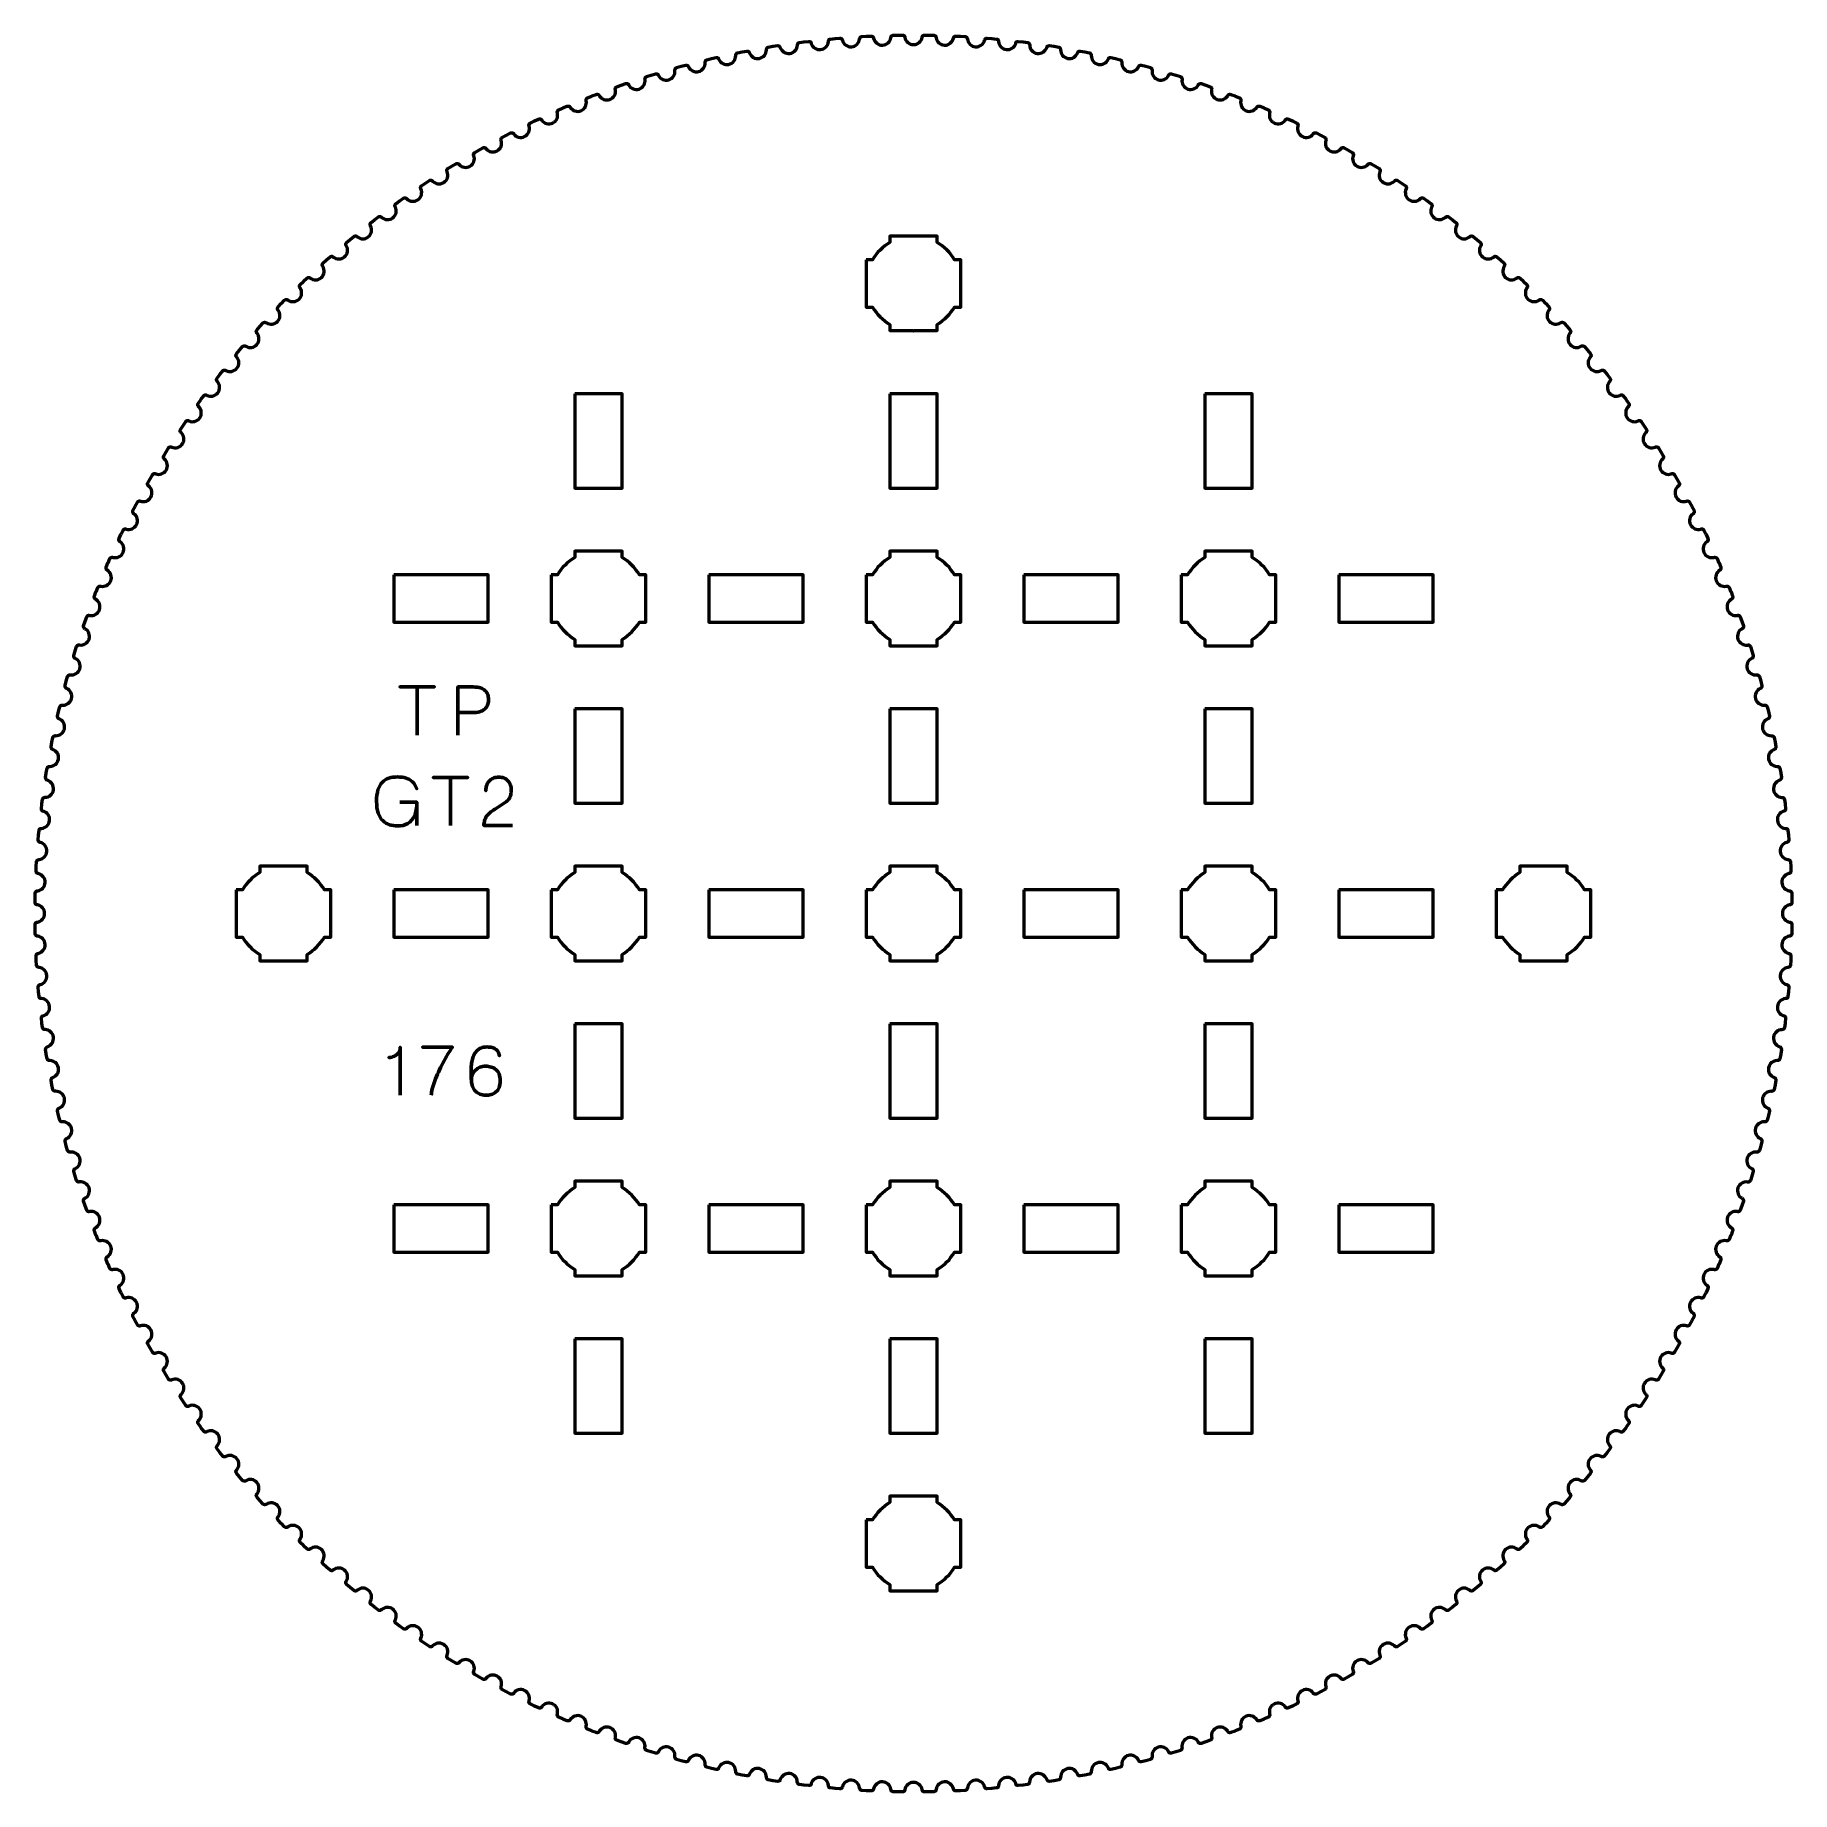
# Model space of a CAD drawing. Header units: centimetres. Extents: x -16.1 to -4.9, y -20.4 to -9.3.
import ezdxf

# ---------------------------------------------------------------- set-up
doc = ezdxf.new("R2010")
doc.units = ezdxf.units.CM
doc.header["$MEASUREMENT"] = 0
doc.layers.add('Layer 1', color=7, linetype='Continuous')

msp = doc.modelspace()

# ---------------------------------------------------------------- linework, layer by layer
at = {"layer": 'Layer 1', "lineweight": 53}
for points, knots in [([(-10.20194, -9.28088), (-10.20194, -9.28088), (-10.23148, -9.27987), (-10.23148, -9.27987), (-10.23148, -9.27987), (-10.23975, -9.27957), (-10.24671, -9.28605), (-10.24694, -9.29397), (-10.24694, -9.29397), (-10.25245, -9.3194), (-10.27583, -9.3383), (-10.30311, -9.33733), (-10.30311, -9.33733), (-10.3304, -9.33635), (-10.35237, -9.31584), (-10.35602, -9.29008), (-10.35602, -9.29008), (-10.35597, -9.29024), (-10.35597, -9.29004), (-10.35596, -9.28985), (-10.35596, -9.28985), (-10.35599, -9.28184), (-10.36234, -9.27519), (-10.37043, -9.2749), (-10.37043, -9.2749), (-10.37043, -9.2749), (-10.4, -9.2738), (-10.4, -9.2738), (-10.4, -9.2738), (-10.4, -9.2738), (-10.40091, -9.27379), (-10.40091, -9.27379), (-10.40091, -9.27379), (-10.40091, -9.27379), (-10.43046, -9.27383), (-10.43046, -9.27383), (-10.43046, -9.27383), (-10.43874, -9.27383), (-10.44546, -9.28055), (-10.44541, -9.28848), (-10.44541, -9.28848), (-10.45001, -9.31409), (-10.4727, -9.33381), (-10.5, -9.33381), (-10.5, -9.33381), (-10.5273, -9.33381), (-10.54999, -9.31409), (-10.55456, -9.28848), (-10.55456, -9.28848), (-10.5545, -9.28864), (-10.55451, -9.28844), (-10.55451, -9.28825), (-10.55451, -9.28825), (-10.55482, -9.28025), (-10.56141, -9.27383), (-10.5695, -9.27383), (-10.5695, -9.27383), (-10.5695, -9.27383), (-10.59909, -9.27379), (-10.59909, -9.27379), (-10.59909, -9.27379), (-10.59909, -9.27379), (-10.6, -9.2738), (-10.6, -9.2738), (-10.6, -9.2738), (-10.6, -9.2738), (-10.62953, -9.2749), (-10.62953, -9.2749), (-10.62953, -9.2749), (-10.63781, -9.2752), (-10.64428, -9.28215), (-10.64395, -9.29008), (-10.64395, -9.29008), (-10.64763, -9.31584), (-10.6696, -9.33635), (-10.69689, -9.33733), (-10.69689, -9.33733), (-10.72417, -9.3383), (-10.74755, -9.3194), (-10.75303, -9.29397), (-10.75303, -9.29397), (-10.75296, -9.29413), (-10.75298, -9.29393), (-10.75299, -9.29374), (-10.75299, -9.29374), (-10.75358, -9.28576), (-10.7604, -9.27958), (-10.76848, -9.27987), (-10.76848, -9.27987), (-10.76848, -9.27987), (-10.79806, -9.28088), (-10.79806, -9.28088), (-10.79806, -9.28088), (-10.79806, -9.28088), (-10.79896, -9.28092), (-10.79896, -9.28092), (-10.79896, -9.28092), (-10.79896, -9.28092), (-10.82844, -9.28308), (-10.82844, -9.28308), (-10.82844, -9.28308), (-10.8367, -9.28367), (-10.84292, -9.29085), (-10.8423, -9.29876), (-10.8423, -9.29876), (-10.84506, -9.32463), (-10.86629, -9.34592), (-10.89352, -9.34787), (-10.89352, -9.34787), (-10.92075, -9.34981), (-10.94479, -9.33176), (-10.95118, -9.30654), (-10.95118, -9.30654), (-10.9511, -9.3067), (-10.95113, -9.3065), (-10.95114, -9.30631), (-10.95114, -9.30631), (-10.95202, -9.29835), (-10.95905, -9.29242), (-10.96712, -9.293), (-10.96712, -9.293), (-10.96712, -9.293), (-10.99664, -9.29506), (-10.99664, -9.29506), (-10.99664, -9.29506), (-10.99664, -9.29506), (-10.99755, -9.29514), (-10.99755, -9.29514), (-10.99755, -9.29514), (-10.99755, -9.29514), (-11.02692, -9.29835), (-11.02692, -9.29835), (-11.02692, -9.29835), (-11.03516, -9.29923), (-11.04112, -9.30663), (-11.04022, -9.31451), (-11.04022, -9.31451), (-11.04206, -9.34047), (-11.06251, -9.3625), (-11.08965, -9.36542), (-11.08965, -9.36542), (-11.1168, -9.36834), (-11.14147, -9.35115), (-11.14875, -9.32618), (-11.14875, -9.32618), (-11.14867, -9.32633), (-11.1487, -9.32613), (-11.14872, -9.32595), (-11.14872, -9.32595), (-11.14989, -9.31802), (-11.15712, -9.31235), (-11.16517, -9.31321), (-11.16517, -9.31321), (-11.16517, -9.31321), (-11.19459, -9.31633), (-11.19459, -9.31633), (-11.19459, -9.31633), (-11.19459, -9.31633), (-11.1955, -9.31644), (-11.1955, -9.31644), (-11.1955, -9.31644), (-11.1955, -9.31644), (-11.22474, -9.32069), (-11.22474, -9.32069), (-11.22474, -9.32069), (-11.23294, -9.32187), (-11.23863, -9.32948), (-11.23745, -9.33732), (-11.23745, -9.33732), (-11.23836, -9.36333), (-11.25801, -9.38607), (-11.28504, -9.38996), (-11.28504, -9.38996), (-11.31206, -9.39384), (-11.33732, -9.37755), (-11.34549, -9.35285), (-11.34549, -9.35285), (-11.34541, -9.353), (-11.34545, -9.35281), (-11.34547, -9.35262), (-11.34547, -9.35262), (-11.34692, -9.34475), (-11.35436, -9.33933), (-11.36236, -9.34048), (-11.36236, -9.34048), (-11.36236, -9.34048), (-11.39166, -9.34465), (-11.39166, -9.34465), (-11.39166, -9.34465), (-11.39166, -9.34465), (-11.39256, -9.34479), (-11.39256, -9.34479), (-11.39256, -9.34479), (-11.39256, -9.34479), (-11.42163, -9.35008), (-11.42163, -9.35008), (-11.42163, -9.35008), (-11.42978, -9.35155), (-11.4352, -9.35936), (-11.43374, -9.36716), (-11.43374, -9.36716), (-11.43372, -9.39318), (-11.45255, -9.41661), (-11.47942, -9.42146), (-11.47942, -9.42146), (-11.50628, -9.4263), (-11.53211, -9.41093), (-11.54116, -9.38654), (-11.54116, -9.38654), (-11.54107, -9.38668), (-11.54112, -9.38649), (-11.54115, -9.3863), (-11.54115, -9.3863), (-11.54288, -9.37848), (-11.5505, -9.37333), (-11.55846, -9.37477), (-11.55846, -9.37477), (-11.55846, -9.37477), (-11.58759, -9.37998), (-11.58759, -9.37998), (-11.58759, -9.37998), (-11.58759, -9.37998), (-11.58848, -9.38016), (-11.58848, -9.38016), (-11.58848, -9.38016), (-11.58848, -9.38016), (-11.61735, -9.38648), (-11.61735, -9.38648), (-11.61735, -9.38648), (-11.62544, -9.38824), (-11.63058, -9.39624), (-11.62884, -9.40398), (-11.62884, -9.40398), (-11.62789, -9.42998), (-11.64587, -9.45407), (-11.67255, -9.45987), (-11.67255, -9.45987), (-11.69923, -9.46568), (-11.72559, -9.45123), (-11.7355, -9.42718), (-11.7355, -9.42718), (-11.73541, -9.42732), (-11.73546, -9.42713), (-11.7355, -9.42694), (-11.7355, -9.42694), (-11.7375, -9.41919), (-11.74531, -9.41432), (-11.75321, -9.41604), (-11.75321, -9.41604), (-11.75321, -9.41604), (-11.78214, -9.42228), (-11.78214, -9.42228), (-11.78214, -9.42228), (-11.78214, -9.42228), (-11.78302, -9.42249), (-11.78302, -9.42249), (-11.78302, -9.42249), (-11.78302, -9.42249), (-11.81164, -9.42985), (-11.81164, -9.42985), (-11.81164, -9.42985), (-11.81967, -9.43189), (-11.82452, -9.44007), (-11.82251, -9.44774), (-11.82251, -9.44774), (-11.82063, -9.47369), (-11.83774, -9.49841), (-11.86419, -9.50516), (-11.86419, -9.50516), (-11.89064, -9.51191), (-11.9175, -9.49842), (-11.92827, -9.47473), (-11.92827, -9.47473), (-11.92817, -9.47487), (-11.92823, -9.47468), (-11.92827, -9.4745), (-11.92827, -9.4745), (-11.93055, -9.46682), (-11.93853, -9.46223), (-11.94636, -9.46423), (-11.94636, -9.46423), (-11.94636, -9.46423), (-11.97505, -9.4715), (-11.97505, -9.4715), (-11.97505, -9.4715), (-11.97505, -9.4715), (-11.97592, -9.47174), (-11.97592, -9.47174), (-11.97592, -9.47174), (-11.97592, -9.47174), (-12.00427, -9.48011), (-12.00427, -9.48011), (-12.00427, -9.48011), (-12.01221, -9.48245), (-12.01676, -9.49079), (-12.01448, -9.49838), (-12.01448, -9.49838), (-12.01168, -9.52425), (-12.0279, -9.54957), (-12.05409, -9.55726), (-12.05409, -9.55726), (-12.08028, -9.56495), (-12.10761, -9.55242), (-12.11921, -9.52913), (-12.11921, -9.52913), (-12.11911, -9.52927), (-12.11917, -9.52908), (-12.11923, -9.5289), (-12.11923, -9.5289), (-12.12178, -9.52131), (-12.12991, -9.51701), (-12.13767, -9.51929), (-12.13767, -9.51929), (-12.13767, -9.51929), (-12.16608, -9.52758), (-12.16608, -9.52758), (-12.16608, -9.52758), (-12.16608, -9.52758), (-12.16695, -9.52785), (-12.16695, -9.52785), (-12.16695, -9.52785), (-12.16695, -9.52785), (-12.19497, -9.53723), (-12.19497, -9.53723), (-12.19497, -9.53723), (-12.20283, -9.53984), (-12.20708, -9.54834), (-12.20453, -9.55585), (-12.20453, -9.55585), (-12.20081, -9.5816), (-12.21611, -9.60748), (-12.24201, -9.6161), (-12.24201, -9.6161), (-12.26791, -9.62472), (-12.29567, -9.61317), (-12.30809, -9.59032), (-12.30809, -9.59032), (-12.30799, -9.59045), (-12.30806, -9.59026), (-12.30812, -9.59008), (-12.30812, -9.59008), (-12.31094, -9.58259), (-12.31922, -9.57858), (-12.3269, -9.58114), (-12.3269, -9.58114), (-12.3269, -9.58114), (-12.35499, -9.59044), (-12.35499, -9.59044), (-12.35499, -9.59044), (-12.35499, -9.59044), (-12.35584, -9.59074), (-12.35584, -9.59074), (-12.35584, -9.59074), (-12.35584, -9.59074), (-12.38352, -9.60111), (-12.38352, -9.60111), (-12.38352, -9.60111), (-12.39127, -9.604), (-12.39522, -9.61265), (-12.3924, -9.62006), (-12.3924, -9.62006), (-12.38776, -9.64566), (-12.40213, -9.67207), (-12.42771, -9.68161), (-12.42771, -9.68161), (-12.45329, -9.69115), (-12.48144, -9.6806), (-12.49467, -9.6582), (-12.49467, -9.6582), (-12.49456, -9.65833), (-12.49464, -9.65815), (-12.49471, -9.65797), (-12.49471, -9.65797), (-12.49779, -9.65058), (-12.50621, -9.64687), (-12.51379, -9.6497), (-12.51379, -9.6497), (-12.51379, -9.6497), (-12.54153, -9.66), (-12.54153, -9.66), (-12.54153, -9.66), (-12.54153, -9.66), (-12.54238, -9.66033), (-12.54238, -9.66033), (-12.54238, -9.66033), (-12.54238, -9.66033), (-12.56966, -9.67168), (-12.56966, -9.67168), (-12.56966, -9.67168), (-12.57731, -9.67485), (-12.58095, -9.68363), (-12.57787, -9.69094), (-12.57787, -9.69094), (-12.57232, -9.71636), (-12.58573, -9.74326), (-12.61095, -9.75371), (-12.61095, -9.75371), (-12.63618, -9.76415), (-12.66469, -9.75462), (-12.67871, -9.73271), (-12.67871, -9.73271), (-12.67859, -9.73283), (-12.67868, -9.73265), (-12.67875, -9.73248), (-12.67875, -9.73248), (-12.6821, -9.7252), (-12.69064, -9.72179), (-12.69812, -9.72489), (-12.69812, -9.72489), (-12.69812, -9.72489), (-12.72547, -9.73617), (-12.72547, -9.73617), (-12.72547, -9.73617), (-12.72547, -9.73617), (-12.72631, -9.73653), (-12.72631, -9.73653), (-12.72631, -9.73653), (-12.72631, -9.73653), (-12.75317, -9.74885), (-12.75317, -9.74885), (-12.75317, -9.74885), (-12.7607, -9.75229), (-12.76402, -9.7612), (-12.76068, -9.76839), (-12.76068, -9.76839), (-12.75423, -9.79359), (-12.76668, -9.82096), (-12.79151, -9.8323), (-12.79151, -9.8323), (-12.81634, -9.84364), (-12.84517, -9.83513), (-12.85997, -9.81373), (-12.85997, -9.81373), (-12.85985, -9.81385), (-12.85994, -9.81367), (-12.86002, -9.8135), (-12.86002, -9.8135), (-12.86362, -9.80635), (-12.87229, -9.80325), (-12.87964, -9.80661), (-12.87964, -9.80661), (-12.87964, -9.80661), (-12.90658, -9.81886), (-12.90658, -9.81886), (-12.90658, -9.81886), (-12.90658, -9.81886), (-12.9074, -9.81925), (-12.9074, -9.81925), (-12.9074, -9.81925), (-12.9074, -9.81925), (-12.93381, -9.83252), (-12.93381, -9.83252), (-12.93381, -9.83252), (-12.94121, -9.83623), (-12.94421, -9.84525), (-12.94062, -9.85231), (-12.94062, -9.85231), (-12.93327, -9.87727), (-12.94473, -9.90507), (-12.96914, -9.91729), (-12.96914, -9.91729), (-12.99355, -9.92951), (-13.02267, -9.92203), (-13.03822, -9.90117), (-13.03822, -9.90117), (-13.0381, -9.90129), (-13.03819, -9.90111), (-13.03828, -9.90094), (-13.03828, -9.90094), (-13.04214, -9.89393), (-13.0509, -9.89114), (-13.05814, -9.89476), (-13.05814, -9.89476), (-13.05814, -9.89476), (-13.08462, -9.90796), (-13.08462, -9.90796), (-13.08462, -9.90796), (-13.08462, -9.90796), (-13.08543, -9.90838), (-13.08543, -9.90838), (-13.08543, -9.90838), (-13.08543, -9.90838), (-13.11134, -9.92259), (-13.11134, -9.92259), (-13.11134, -9.92259), (-13.11861, -9.92656), (-13.12128, -9.93567), (-13.11744, -9.94261), (-13.11744, -9.94261), (-13.1092, -9.96729), (-13.11967, -9.99547), (-13.14363, -10.00856), (-13.14363, -10.00856), (-13.16759, -10.02164), (-13.19695, -10.01521), (-13.21324, -9.99492), (-13.21324, -9.99492), (-13.21311, -9.99503), (-13.21321, -9.99486), (-13.21331, -9.99469), (-13.21331, -9.99469), (-13.21741, -9.98782), (-13.22627, -9.98535), (-13.23337, -9.98922), (-13.23337, -9.98922), (-13.23337, -9.98922), (-13.25937, -10.00336), (-13.25937, -10.00336), (-13.25937, -10.00336), (-13.25937, -10.00336), (-13.26016, -10.00381), (-13.26016, -10.00381), (-13.26016, -10.00381), (-13.26016, -10.00381), (-13.28555, -10.01893), (-13.28555, -10.01893), (-13.28555, -10.01893), (-13.29267, -10.02316), (-13.29502, -10.03237), (-13.29093, -10.03916), (-13.29093, -10.03916), (-13.28182, -10.06353), (-13.29127, -10.09207), (-13.31475, -10.106), (-13.31475, -10.106), (-13.33822, -10.11993), (-13.3678, -10.11455), (-13.3848, -10.09485), (-13.3848, -10.09485), (-13.38467, -10.09496), (-13.38478, -10.09479), (-13.38487, -10.09463), (-13.38487, -10.09463), (-13.38922, -10.08791), (-13.39817, -10.08575), (-13.40512, -10.08988), (-13.40512, -10.08988), (-13.40512, -10.08988), (-13.4306, -10.10494), (-13.4306, -10.10494), (-13.4306, -10.10494), (-13.4306, -10.10494), (-13.43137, -10.10542), (-13.43137, -10.10542), (-13.43137, -10.10542), (-13.43137, -10.10542), (-13.4562, -10.12143), (-13.4562, -10.12143), (-13.4562, -10.12143), (-13.46317, -10.12591), (-13.46519, -10.13519), (-13.46086, -10.14184), (-13.46086, -10.14184), (-13.45088, -10.16587), (-13.45931, -10.19473), (-13.48228, -10.20949), (-13.48228, -10.20949), (-13.50524, -10.22425), (-13.53499, -10.21992), (-13.55268, -10.20085), (-13.55268, -10.20085), (-13.55255, -10.20095), (-13.55266, -10.20079), (-13.55277, -10.20063), (-13.55277, -10.20063), (-13.55735, -10.19407), (-13.56637, -10.19223), (-13.57317, -10.1966), (-13.57317, -10.1966), (-13.57317, -10.1966), (-13.59809, -10.21256), (-13.59809, -10.21256), (-13.59809, -10.21256), (-13.59809, -10.21256), (-13.59885, -10.21307), (-13.59885, -10.21307), (-13.59885, -10.21307), (-13.59885, -10.21307), (-13.62309, -10.22996), (-13.62309, -10.22996), (-13.62309, -10.22996), (-13.6299, -10.23468), (-13.63158, -10.24403), (-13.62702, -10.25052), (-13.62702, -10.25052), (-13.61619, -10.27418), (-13.62358, -10.30332), (-13.64601, -10.31889), (-13.64601, -10.31889), (-13.66843, -10.33446), (-13.69832, -10.3312), (-13.71668, -10.31277), (-13.71668, -10.31277), (-13.71654, -10.31287), (-13.71666, -10.31271), (-13.71677, -10.31255), (-13.71677, -10.31255), (-13.72158, -10.30616), (-13.73066, -10.30464), (-13.7373, -10.30926), (-13.7373, -10.30926), (-13.7373, -10.30926), (-13.76164, -10.32609), (-13.76164, -10.32609), (-13.76164, -10.32609), (-13.76164, -10.32609), (-13.76238, -10.32663), (-13.76238, -10.32663), (-13.76238, -10.32663), (-13.76238, -10.32663), (-13.786, -10.34437), (-13.786, -10.34437), (-13.786, -10.34437), (-13.79263, -10.34933), (-13.79399, -10.35874), (-13.78919, -10.36506), (-13.78919, -10.36506), (-13.77753, -10.38832), (-13.78387, -10.4177), (-13.80573, -10.43406), (-13.80573, -10.43406), (-13.82758, -10.45042), (-13.85757, -10.44823), (-13.87657, -10.43047), (-13.87657, -10.43047), (-13.87643, -10.43056), (-13.87656, -10.43041), (-13.87667, -10.43026), (-13.87667, -10.43026), (-13.88171, -10.42404), (-13.89084, -10.42285), (-13.89731, -10.4277), (-13.89731, -10.4277), (-13.89731, -10.4277), (-13.92103, -10.44539), (-13.92103, -10.44539), (-13.92103, -10.44539), (-13.92103, -10.44539), (-13.92175, -10.44595), (-13.92175, -10.44595), (-13.92175, -10.44595), (-13.92175, -10.44595), (-13.94473, -10.46453), (-13.94473, -10.46453), (-13.94473, -10.46453), (-13.95117, -10.46972), (-13.95219, -10.47917), (-13.94718, -10.48532), (-13.94718, -10.48532), (-13.93469, -10.50814), (-13.93998, -10.53774), (-13.96124, -10.55487), (-13.96124, -10.55487), (-13.9825, -10.572), (-14.01254, -10.57088), (-14.03216, -10.5538), (-14.03216, -10.5538), (-14.03202, -10.55389), (-14.03215, -10.55374), (-14.03227, -10.55359), (-14.03227, -10.55359), (-14.03753, -10.54756), (-14.04669, -10.5467), (-14.05299, -10.55177), (-14.05299, -10.55177), (-14.05299, -10.55177), (-14.07606, -10.5703), (-14.07606, -10.5703), (-14.07606, -10.5703), (-14.07606, -10.5703), (-14.07676, -10.57089), (-14.07676, -10.57089), (-14.07676, -10.57089), (-14.07676, -10.57089), (-14.09906, -10.59027), (-14.09906, -10.59027), (-14.09906, -10.59027), (-14.10532, -10.5957), (-14.106, -10.60517), (-14.10076, -10.61113), (-14.10076, -10.61113), (-14.08747, -10.6335), (-14.0917, -10.66326), (-14.11234, -10.68114), (-14.11234, -10.68114), (-14.13297, -10.69902), (-14.16303, -10.69897), (-14.18325, -10.68261), (-14.18325, -10.68261), (-14.1831, -10.68269), (-14.18324, -10.68255), (-14.18337, -10.68241), (-14.18337, -10.68241), (-14.18884, -10.67656), (-14.19803, -10.67603), (-14.20414, -10.68132), (-14.20414, -10.68132), (-14.20414, -10.68132), (-14.22653, -10.70067), (-14.22653, -10.70067), (-14.22653, -10.70067), (-14.22653, -10.70067), (-14.22721, -10.70128), (-14.22721, -10.70128), (-14.22721, -10.70128), (-14.22721, -10.70128), (-14.24881, -10.72145), (-14.24881, -10.72145), (-14.24881, -10.72145), (-14.25487, -10.72709), (-14.25521, -10.73659), (-14.24977, -10.74236), (-14.24977, -10.74236), (-14.23568, -10.76423), (-14.23885, -10.79413), (-14.25883, -10.81273), (-14.25883, -10.81273), (-14.27881, -10.83133), (-14.30886, -10.83236), (-14.32965, -10.81673), (-14.32965, -10.81673), (-14.3295, -10.81681), (-14.32964, -10.81667), (-14.32977, -10.81653), (-14.32977, -10.81653), (-14.33545, -10.81089), (-14.34465, -10.81068), (-14.35057, -10.81619), (-14.35057, -10.81619), (-14.35057, -10.81619), (-14.37226, -10.83632), (-14.37226, -10.83632), (-14.37226, -10.83632), (-14.37226, -10.83632), (-14.37291, -10.83695), (-14.37291, -10.83695), (-14.37291, -10.83695), (-14.37291, -10.83695), (-14.39378, -10.85788), (-14.39378, -10.85788), (-14.39378, -10.85788), (-14.39963, -10.86374), (-14.39963, -10.87324), (-14.39399, -10.87881), (-14.39399, -10.87881), (-14.37913, -10.90017), (-14.38123, -10.93016), (-14.40054, -10.94946), (-14.40054, -10.94946), (-14.41984, -10.96877), (-14.44983, -10.97087), (-14.47117, -10.95599), (-14.47117, -10.95599), (-14.47101, -10.95606), (-14.47116, -10.95593), (-14.4713, -10.95579), (-14.4713, -10.95579), (-14.47717, -10.95036), (-14.48637, -10.95048), (-14.49209, -10.9562), (-14.49209, -10.9562), (-14.49209, -10.9562), (-14.51305, -10.97709), (-14.51305, -10.97709), (-14.51305, -10.97709), (-14.51305, -10.97709), (-14.51368, -10.97774), (-14.51368, -10.97774), (-14.51368, -10.97774), (-14.51368, -10.97774), (-14.53378, -10.9994), (-14.53378, -10.9994), (-14.53378, -10.9994), (-14.53942, -11.00546), (-14.53909, -11.01496), (-14.53325, -11.02033), (-14.53325, -11.02033), (-14.51764, -11.04114), (-14.51867, -11.07119), (-14.53727, -11.09117), (-14.53727, -11.09117), (-14.55587, -11.11115), (-14.58577, -11.11432), (-14.60762, -11.10021), (-14.60762, -11.10021), (-14.60747, -11.10028), (-14.60762, -11.10015), (-14.60776, -11.10002), (-14.60776, -11.10002), (-14.61382, -11.09479), (-14.62301, -11.09524), (-14.62853, -11.10116), (-14.62853, -11.10116), (-14.62853, -11.10116), (-14.64872, -11.12279), (-14.64872, -11.12279), (-14.64872, -11.12279), (-14.64872, -11.12279), (-14.64933, -11.12347), (-14.64933, -11.12347), (-14.64933, -11.12347), (-14.64933, -11.12347), (-14.66865, -11.14583), (-14.66865, -11.14583), (-14.66865, -11.14583), (-14.67407, -11.15209), (-14.67339, -11.16157), (-14.66737, -11.16672), (-14.66737, -11.16672), (-14.65103, -11.18697), (-14.65098, -11.21703), (-14.66886, -11.23766), (-14.66886, -11.23766), (-14.68674, -11.2583), (-14.7165, -11.26253), (-14.73885, -11.24921), (-14.73885, -11.24921), (-14.73869, -11.24927), (-14.73884, -11.24915), (-14.73899, -11.24902), (-14.73899, -11.24902), (-14.74524, -11.24402), (-14.7544, -11.2448), (-14.7597, -11.25091), (-14.7597, -11.25091), (-14.7597, -11.25091), (-14.77911, -11.27324), (-14.77911, -11.27324), (-14.77911, -11.27324), (-14.77911, -11.27324), (-14.7797, -11.27394), (-14.7797, -11.27394), (-14.7797, -11.27394), (-14.7797, -11.27394), (-14.7982, -11.29698), (-14.7982, -11.29698), (-14.7982, -11.29698), (-14.8034, -11.30343), (-14.80238, -11.31288), (-14.79618, -11.31781), (-14.79618, -11.31781), (-14.77912, -11.33746), (-14.778, -11.3675), (-14.79513, -11.38876), (-14.79513, -11.38876), (-14.81226, -11.41002), (-14.84186, -11.41531), (-14.86467, -11.4028), (-14.86467, -11.4028), (-14.8645, -11.40285), (-14.86466, -11.40274), (-14.86481, -11.40262), (-14.86481, -11.40262), (-14.87124, -11.39784), (-14.88037, -11.39894), (-14.88545, -11.40524), (-14.88545, -11.40524), (-14.88545, -11.40524), (-14.90405, -11.42825), (-14.90405, -11.42825), (-14.90405, -11.42825), (-14.90405, -11.42825), (-14.90461, -11.42897), (-14.90461, -11.42897), (-14.90461, -11.42897), (-14.90461, -11.42897), (-14.92228, -11.45266), (-14.92228, -11.45266), (-14.92228, -11.45266), (-14.92724, -11.45928), (-14.92589, -11.46869), (-14.91951, -11.4734), (-14.91951, -11.4734), (-14.90177, -11.49243), (-14.89958, -11.52242), (-14.91594, -11.54427), (-14.91594, -11.54427), (-14.9323, -11.56613), (-14.96168, -11.57247), (-14.98492, -11.56078), (-14.98492, -11.56078), (-14.98476, -11.56083), (-14.98492, -11.56072), (-14.98508, -11.5606), (-14.98508, -11.5606), (-14.99167, -11.55606), (-15.00076, -11.55749), (-15.0056, -11.56396), (-15.0056, -11.56396), (-15.0056, -11.56396), (-15.02337, -11.58762), (-15.02337, -11.58762), (-15.02337, -11.58762), (-15.02337, -11.58762), (-15.02391, -11.58836), (-15.02391, -11.58836), (-15.02391, -11.58836), (-15.02391, -11.58836), (-15.04072, -11.61266), (-15.04072, -11.61266), (-15.04072, -11.61266), (-15.04544, -11.61946), (-15.04376, -11.62882), (-15.03721, -11.6333), (-15.03721, -11.6333), (-15.0188, -11.65168), (-15.01554, -11.68157), (-15.03111, -11.70399), (-15.03111, -11.70399), (-15.04668, -11.72642), (-15.07582, -11.73381), (-15.09946, -11.72296), (-15.09946, -11.72296), (-15.0993, -11.723), (-15.09947, -11.72289), (-15.09963, -11.72278), (-15.09963, -11.72278), (-15.10637, -11.71848), (-15.11541, -11.72023), (-15.12002, -11.72687), (-15.12002, -11.72687), (-15.12002, -11.72687), (-15.13693, -11.75115), (-15.13693, -11.75115), (-15.13693, -11.75115), (-15.13693, -11.75115), (-15.13744, -11.75191), (-15.13744, -11.75191), (-15.13744, -11.75191), (-15.13744, -11.75191), (-15.15338, -11.77679), (-15.15338, -11.77679), (-15.15338, -11.77679), (-15.15785, -11.78376), (-15.15583, -11.79305), (-15.14913, -11.79729), (-15.14913, -11.79729), (-15.13008, -11.81501), (-15.12575, -11.84476), (-15.14051, -11.86772), (-15.14051, -11.86772), (-15.15527, -11.89069), (-15.18413, -11.89912), (-15.20815, -11.88911), (-15.20815, -11.88911), (-15.20798, -11.88915), (-15.20815, -11.88905), (-15.20831, -11.88895), (-15.20831, -11.88895), (-15.21521, -11.88488), (-15.22417, -11.88696), (-15.22855, -11.89376), (-15.22855, -11.89376), (-15.22855, -11.89376), (-15.24458, -11.91863), (-15.24458, -11.91863), (-15.24458, -11.91863), (-15.24458, -11.91863), (-15.24506, -11.9194), (-15.24506, -11.9194), (-15.24506, -11.9194), (-15.24506, -11.9194), (-15.2601, -11.94484), (-15.2601, -11.94484), (-15.2601, -11.94484), (-15.26433, -11.95196), (-15.26198, -11.96117), (-15.25513, -11.96517), (-15.25513, -11.96517), (-15.23545, -11.9822), (-15.23007, -12.01178), (-15.244, -12.03525), (-15.244, -12.03525), (-15.25793, -12.05873), (-15.28647, -12.06818), (-15.31082, -12.05905), (-15.31082, -12.05905), (-15.31066, -12.05908), (-15.31083, -12.05898), (-15.311, -12.05889), (-15.311, -12.05889), (-15.31804, -12.05507), (-15.32692, -12.05746), (-15.33105, -12.06442), (-15.33105, -12.06442), (-15.33105, -12.06442), (-15.34619, -12.08984), (-15.34619, -12.08984), (-15.34619, -12.08984), (-15.34619, -12.08984), (-15.34664, -12.09063), (-15.34664, -12.09063), (-15.34664, -12.09063), (-15.34664, -12.09063), (-15.36076, -12.11659), (-15.36076, -12.11659), (-15.36076, -12.11659), (-15.36473, -12.12386), (-15.36205, -12.13298), (-15.35507, -12.13673), (-15.35507, -12.13673), (-15.33479, -12.15305), (-15.32836, -12.18241), (-15.34144, -12.20637), (-15.34144, -12.20637), (-15.35453, -12.23033), (-15.38271, -12.2408), (-15.40738, -12.23253), (-15.40738, -12.23253), (-15.40721, -12.23256), (-15.40739, -12.23247), (-15.40755, -12.23238), (-15.40755, -12.23238), (-15.41472, -12.22882), (-15.42352, -12.23152), (-15.42739, -12.23862), (-15.42739, -12.23862), (-15.42739, -12.23862), (-15.44162, -12.26457), (-15.44162, -12.26457), (-15.44162, -12.26457), (-15.44162, -12.26457), (-15.44204, -12.26538), (-15.44204, -12.26538), (-15.44204, -12.26538), (-15.44204, -12.26538), (-15.45522, -12.29183), (-15.45522, -12.29183), (-15.45522, -12.29183), (-15.45893, -12.29923), (-15.45593, -12.30825), (-15.44881, -12.31175), (-15.44881, -12.31175), (-15.42797, -12.32733), (-15.42049, -12.35645), (-15.43271, -12.38086), (-15.43271, -12.38086), (-15.44493, -12.40527), (-15.47273, -12.41673), (-15.49767, -12.40936), (-15.49767, -12.40936), (-15.4975, -12.40937), (-15.49769, -12.40929), (-15.49786, -12.40921), (-15.49786, -12.40921), (-15.50515, -12.40591), (-15.51384, -12.40892), (-15.51746, -12.41616), (-15.51746, -12.41616), (-15.51746, -12.41616), (-15.53075, -12.4426), (-15.53075, -12.4426), (-15.53075, -12.4426), (-15.53075, -12.4426), (-15.53114, -12.44342), (-15.53114, -12.44342), (-15.53114, -12.44342), (-15.53114, -12.44342), (-15.54337, -12.47032), (-15.54337, -12.47032), (-15.54337, -12.47032), (-15.54681, -12.47785), (-15.54349, -12.48676), (-15.53626, -12.49), (-15.53626, -12.49), (-15.51487, -12.50483), (-15.50636, -12.53366), (-15.5177, -12.55849), (-15.5177, -12.55849), (-15.52904, -12.58332), (-15.55641, -12.59577), (-15.5816, -12.58929), (-15.5816, -12.58929), (-15.58143, -12.5893), (-15.58162, -12.58923), (-15.58179, -12.58915), (-15.58179, -12.58915), (-15.58919, -12.58611), (-15.59777, -12.58944), (-15.60113, -12.59679), (-15.60113, -12.59679), (-15.60113, -12.59679), (-15.61347, -12.62369), (-15.61347, -12.62369), (-15.61347, -12.62369), (-15.61347, -12.62369), (-15.61383, -12.62453), (-15.61383, -12.62453), (-15.61383, -12.62453), (-15.61383, -12.62453), (-15.6251, -12.65185), (-15.6251, -12.65185), (-15.6251, -12.65185), (-15.62826, -12.6595), (-15.62463, -12.66828), (-15.61728, -12.67126), (-15.61728, -12.67126), (-15.59538, -12.68531), (-15.58585, -12.71382), (-15.59629, -12.73905), (-15.59629, -12.73905), (-15.60674, -12.76427), (-15.63364, -12.77768), (-15.65905, -12.77211), (-15.65905, -12.77211), (-15.65888, -12.77211), (-15.65907, -12.77204), (-15.65925, -12.77197), (-15.65925, -12.77197), (-15.66675, -12.7692), (-15.67521, -12.77283), (-15.6783, -12.7803), (-15.6783, -12.7803), (-15.6783, -12.7803), (-15.68967, -12.80762), (-15.68967, -12.80762), (-15.68967, -12.80762), (-15.68967, -12.80762), (-15.69, -12.80847), (-15.69, -12.80847), (-15.69, -12.80847), (-15.69, -12.80847), (-15.70029, -12.83617), (-15.70029, -12.83617), (-15.70029, -12.83617), (-15.70318, -12.84393), (-15.69923, -12.85258), (-15.69179, -12.8553), (-15.69179, -12.8553), (-15.6694, -12.86856), (-15.65885, -12.89671), (-15.66839, -12.92229), (-15.66839, -12.92229), (-15.67793, -12.94787), (-15.70434, -12.96224), (-15.72993, -12.95757), (-15.72993, -12.95757), (-15.72976, -12.95757), (-15.72995, -12.95751), (-15.73013, -12.95744), (-15.73013, -12.95744), (-15.73773, -12.95494), (-15.74605, -12.95887), (-15.74888, -12.96645), (-15.74888, -12.96645), (-15.74888, -12.96645), (-15.75926, -12.99416), (-15.75926, -12.99416), (-15.75926, -12.99416), (-15.75926, -12.99416), (-15.75956, -12.99501), (-15.75956, -12.99501), (-15.75956, -12.99501), (-15.75956, -12.99501), (-15.76885, -13.02307), (-15.76885, -13.02307), (-15.76885, -13.02307), (-15.77147, -13.03092), (-15.76721, -13.03942), (-15.75967, -13.04188), (-15.75967, -13.04188), (-15.73683, -13.05433), (-15.72528, -13.08209), (-15.7339, -13.10799), (-15.7339, -13.10799), (-15.74252, -13.13389), (-15.7684, -13.14919), (-15.79414, -13.14544), (-15.79414, -13.14544), (-15.79397, -13.14544), (-15.79416, -13.14538), (-15.79434, -13.14532), (-15.79434, -13.14532), (-15.80203, -13.14309), (-15.81021, -13.14732), (-15.81276, -13.15499), (-15.81276, -13.15499), (-15.81276, -13.15499), (-15.82215, -13.18305), (-15.82215, -13.18305), (-15.82215, -13.18305), (-15.82215, -13.18305), (-15.82242, -13.18392), (-15.82242, -13.18392), (-15.82242, -13.18392), (-15.82242, -13.18392), (-15.8307, -13.21229), (-15.8307, -13.21229), (-15.8307, -13.21229), (-15.83304, -13.22023), (-15.82848, -13.22857), (-15.82086, -13.23076), (-15.82086, -13.23076), (-15.79758, -13.24239), (-15.78505, -13.26972), (-15.79274, -13.29591), (-15.79274, -13.29591), (-15.80043, -13.3221), (-15.82575, -13.33832), (-15.85161, -13.33549), (-15.85161, -13.33549), (-15.85144, -13.33548), (-15.85163, -13.33543), (-15.85182, -13.33538), (-15.85182, -13.33538), (-15.85958, -13.33342), (-15.8676, -13.33793), (-15.86987, -13.3457), (-15.86987, -13.3457), (-15.86987, -13.3457), (-15.87826, -13.37408), (-15.87826, -13.37408), (-15.87826, -13.37408), (-15.87826, -13.37408), (-15.8785, -13.37495), (-15.8785, -13.37495), (-15.8785, -13.37495), (-15.8785, -13.37495), (-15.88576, -13.4036), (-15.88576, -13.4036), (-15.88576, -13.4036), (-15.88781, -13.41162), (-15.88296, -13.41979), (-15.87526, -13.42171), (-15.87526, -13.42171), (-15.85158, -13.4325), (-15.83809, -13.45936), (-15.84484, -13.48581), (-15.84484, -13.48581), (-15.85159, -13.51226), (-15.87631, -13.52937), (-15.90226, -13.52747), (-15.90226, -13.52747), (-15.90209, -13.52745), (-15.90228, -13.52741), (-15.90247, -13.52736), (-15.90247, -13.52736), (-15.91029, -13.52568), (-15.91814, -13.53048), (-15.92014, -13.53832), (-15.92014, -13.53832), (-15.92014, -13.53832), (-15.92751, -13.56698), (-15.92751, -13.56698), (-15.92751, -13.56698), (-15.92751, -13.56698), (-15.92772, -13.56786), (-15.92772, -13.56786), (-15.92772, -13.56786), (-15.92772, -13.56786), (-15.93395, -13.59675), (-15.93395, -13.59675), (-15.93395, -13.59675), (-15.93571, -13.60484), (-15.93058, -13.61283), (-15.92282, -13.61447), (-15.92282, -13.61447), (-15.89877, -13.62441), (-15.88432, -13.65077), (-15.89013, -13.67745), (-15.89013, -13.67745), (-15.89593, -13.70413), (-15.92002, -13.72211), (-15.94602, -13.72113), (-15.94602, -13.72113), (-15.94585, -13.7211), (-15.94605, -13.72107), (-15.94623, -13.72103), (-15.94623, -13.72103), (-15.95411, -13.71963), (-15.96179, -13.72471), (-15.96351, -13.73261), (-15.96351, -13.73261), (-15.96351, -13.73261), (-15.96984, -13.76152), (-15.96984, -13.76152), (-15.96984, -13.76152), (-15.96984, -13.76152), (-15.97002, -13.76241), (-15.97002, -13.76241), (-15.97002, -13.76241), (-15.97002, -13.76241), (-15.97522, -13.7915), (-15.97522, -13.7915), (-15.97522, -13.7915), (-15.97669, -13.79965), (-15.97127, -13.80745), (-15.96346, -13.80881), (-15.96346, -13.80881), (-15.93907, -13.81789), (-15.9237, -13.84372), (-15.92854, -13.87058), (-15.92854, -13.87058), (-15.93339, -13.89745), (-15.95682, -13.91628), (-15.98284, -13.91623), (-15.98284, -13.91623), (-15.98267, -13.9162), (-15.98287, -13.91617), (-15.98306, -13.91614), (-15.98306, -13.91614), (-15.99098, -13.91502), (-15.99847, -13.92037), (-15.99991, -13.92833), (-15.99991, -13.92833), (-15.99991, -13.92833), (-16.00521, -13.95744), (-16.00521, -13.95744), (-16.00521, -13.95744), (-16.00521, -13.95744), (-16.00535, -13.95834), (-16.00535, -13.95834), (-16.00535, -13.95834), (-16.00535, -13.95834), (-16.00951, -13.9876), (-16.00951, -13.9876), (-16.00951, -13.9876), (-16.01069, -13.99579), (-16.005, -14.0034), (-15.99714, -14.00448), (-15.99714, -14.00448), (-15.97245, -14.01268), (-15.95616, -14.03794), (-15.96004, -14.06496), (-15.96004, -14.06496), (-15.96393, -14.09199), (-15.98667, -14.11164), (-16.01267, -14.11252), (-16.01267, -14.11252), (-16.01251, -14.11248), (-16.01271, -14.11246), (-16.01289, -14.11244), (-16.01289, -14.11244), (-16.02086, -14.1116), (-16.02815, -14.11721), (-16.0293, -14.12522), (-16.0293, -14.12522), (-16.0293, -14.12522), (-16.03356, -14.1545), (-16.03356, -14.1545), (-16.03356, -14.1545), (-16.03356, -14.1545), (-16.03367, -14.15541), (-16.03367, -14.15541), (-16.03367, -14.15541), (-16.03367, -14.15541), (-16.03678, -14.18479), (-16.03678, -14.18479), (-16.03678, -14.18479), (-16.03767, -14.19303), (-16.03171, -14.20043), (-16.02382, -14.20122), (-16.02382, -14.20122), (-15.99885, -14.20853), (-15.98166, -14.2332), (-15.98458, -14.26035), (-15.98458, -14.26035), (-15.9875, -14.28749), (-16.00953, -14.30794), (-16.03548, -14.30975), (-16.03548, -14.30975), (-16.03532, -14.30971), (-16.03552, -14.30969), (-16.03571, -14.30967), (-16.03571, -14.30967), (-16.0437, -14.30913), (-16.05078, -14.31499), (-16.05165, -14.32304), (-16.05165, -14.32304), (-16.05165, -14.32304), (-16.05486, -14.35245), (-16.05486, -14.35245), (-16.05486, -14.35245), (-16.05486, -14.35245), (-16.05494, -14.35336), (-16.05494, -14.35336), (-16.05494, -14.35336), (-16.05494, -14.35336), (-16.057, -14.38284), (-16.057, -14.38284), (-16.057, -14.38284), (-16.05759, -14.3911), (-16.05137, -14.39828), (-16.04345, -14.39879), (-16.04345, -14.39879), (-16.01824, -14.40521), (-16.00019, -14.42925), (-16.00213, -14.45648), (-16.00213, -14.45648), (-16.00408, -14.48371), (-16.02537, -14.50494), (-16.05124, -14.50767), (-16.05124, -14.50767), (-16.05108, -14.50762), (-16.05128, -14.50761), (-16.05147, -14.5076), (-16.05147, -14.5076), (-16.05947, -14.50734), (-16.06634, -14.51345), (-16.06692, -14.52152), (-16.06692, -14.52152), (-16.06692, -14.52152), (-16.06908, -14.55104), (-16.06908, -14.55104), (-16.06908, -14.55104), (-16.06908, -14.55104), (-16.06912, -14.55194), (-16.06912, -14.55194), (-16.06912, -14.55194), (-16.06912, -14.55194), (-16.07013, -14.58148), (-16.07013, -14.58148), (-16.07013, -14.58148), (-16.07043, -14.58975), (-16.06395, -14.59671), (-16.05603, -14.59694), (-16.05603, -14.59694), (-16.0306, -14.60245), (-16.0117, -14.62583), (-16.01267, -14.65311), (-16.01267, -14.65311), (-16.01365, -14.6804), (-16.03416, -14.70237), (-16.05992, -14.70602), (-16.05992, -14.70602), (-16.05976, -14.70597), (-16.05996, -14.70597), (-16.06015, -14.70596), (-16.06015, -14.70596), (-16.06816, -14.70599), (-16.07481, -14.71234), (-16.0751, -14.72043), (-16.0751, -14.72043), (-16.0751, -14.72043), (-16.0762, -14.75), (-16.0762, -14.75), (-16.0762, -14.75), (-16.0762, -14.75), (-16.07621, -14.75091), (-16.07621, -14.75091), (-16.07621, -14.75091), (-16.07621, -14.75091), (-16.07617, -14.78046), (-16.07617, -14.78046), (-16.07617, -14.78046), (-16.07617, -14.78874), (-16.06945, -14.79546), (-16.06152, -14.79541), (-16.06152, -14.79541), (-16.03591, -14.80001), (-16.01619, -14.8227), (-16.01619, -14.85), (-16.01619, -14.85), (-16.01619, -14.8773), (-16.03591, -14.89999), (-16.06152, -14.90456), (-16.06152, -14.90456), (-16.06136, -14.9045), (-16.06156, -14.90451), (-16.06175, -14.90451), (-16.06175, -14.90451), (-16.06975, -14.90482), (-16.07617, -14.91141), (-16.07617, -14.9195), (-16.07617, -14.9195), (-16.07617, -14.9195), (-16.07621, -14.94909), (-16.07621, -14.94909), (-16.07621, -14.94909), (-16.07621, -14.94909), (-16.0762, -14.95), (-16.0762, -14.95), (-16.0762, -14.95), (-16.0762, -14.95), (-16.0751, -14.97953), (-16.0751, -14.97953), (-16.0751, -14.97953), (-16.0748, -14.98781), (-16.06785, -14.99428), (-16.05992, -14.99395), (-16.05992, -14.99395), (-16.03416, -14.99763), (-16.01365, -15.0196), (-16.01267, -15.04689), (-16.01267, -15.04689), (-16.0117, -15.07417), (-16.0306, -15.09755), (-16.05603, -15.10303), (-16.05603, -15.10303), (-16.05587, -15.10296), (-16.05607, -15.10298), (-16.05626, -15.10299), (-16.05626, -15.10299), (-16.06424, -15.10358), (-16.07042, -15.1104), (-16.07013, -15.11848), (-16.07013, -15.11848), (-16.07013, -15.11848), (-16.06912, -15.14806), (-16.06912, -15.14806), (-16.06912, -15.14806), (-16.06912, -15.14806), (-16.06908, -15.14896), (-16.06908, -15.14896), (-16.06908, -15.14896), (-16.06908, -15.14896), (-16.06692, -15.17844), (-16.06692, -15.17844), (-16.06692, -15.17844), (-16.06633, -15.1867), (-16.05915, -15.19292), (-16.05124, -15.1923), (-16.05124, -15.1923), (-16.02537, -15.19506), (-16.00408, -15.21629), (-16.00213, -15.24352), (-16.00213, -15.24352), (-16.00019, -15.27075), (-16.01824, -15.29479), (-16.04346, -15.30118), (-16.04346, -15.30118), (-16.0433, -15.3011), (-16.0435, -15.30113), (-16.04369, -15.30114), (-16.04369, -15.30114), (-16.05165, -15.30202), (-16.05758, -15.30905), (-16.057, -15.31712), (-16.057, -15.31712), (-16.057, -15.31712), (-16.05494, -15.34664), (-16.05494, -15.34664), (-16.05494, -15.34664), (-16.05494, -15.34664), (-16.05486, -15.34755), (-16.05486, -15.34755), (-16.05486, -15.34755), (-16.05486, -15.34755), (-16.05165, -15.37692), (-16.05165, -15.37692), (-16.05165, -15.37692), (-16.05077, -15.38516), (-16.04337, -15.39112), (-16.03549, -15.39022), (-16.03549, -15.39022), (-16.00953, -15.39206), (-15.9875, -15.41251), (-15.98458, -15.43965), (-15.98458, -15.43965), (-15.98166, -15.4668), (-15.99885, -15.49147), (-16.02382, -15.49875), (-16.02382, -15.49875), (-16.02367, -15.49867), (-16.02387, -15.4987), (-16.02405, -15.49872), (-16.02405, -15.49872), (-16.03198, -15.49989), (-16.03765, -15.50712), (-16.03679, -15.51517), (-16.03679, -15.51517), (-16.03679, -15.51517), (-16.03367, -15.54459), (-16.03367, -15.54459), (-16.03367, -15.54459), (-16.03367, -15.54459), (-16.03356, -15.5455), (-16.03356, -15.5455), (-16.03356, -15.5455), (-16.03356, -15.5455), (-16.02931, -15.57474), (-16.02931, -15.57474), (-16.02931, -15.57474), (-16.02813, -15.58294), (-16.02052, -15.58863), (-16.01268, -15.58745), (-16.01268, -15.58745), (-15.98667, -15.58836), (-15.96393, -15.60801), (-15.96004, -15.63504), (-15.96004, -15.63504), (-15.95616, -15.66206), (-15.97245, -15.68732), (-15.99715, -15.69549), (-15.99715, -15.69549), (-15.997, -15.69541), (-15.99719, -15.69545), (-15.99738, -15.69547), (-15.99738, -15.69547), (-16.00525, -15.69692), (-16.01067, -15.70436), (-16.00952, -15.71236), (-16.00952, -15.71236), (-16.00952, -15.71236), (-16.00535, -15.74166), (-16.00535, -15.74166), (-16.00535, -15.74166), (-16.00535, -15.74166), (-16.00521, -15.74256), (-16.00521, -15.74256), (-16.00521, -15.74256), (-16.00521, -15.74256), (-15.99992, -15.77163), (-15.99992, -15.77163), (-15.99992, -15.77163), (-15.99845, -15.77978), (-15.99064, -15.7852), (-15.98284, -15.78374), (-15.98284, -15.78374), (-15.95682, -15.78372), (-15.93339, -15.80255), (-15.92854, -15.82942), (-15.92854, -15.82942), (-15.9237, -15.85628), (-15.93907, -15.88211), (-15.96346, -15.89116), (-15.96346, -15.89116), (-15.96332, -15.89107), (-15.96351, -15.89112), (-15.9637, -15.89115), (-15.9637, -15.89115), (-15.97152, -15.89288), (-15.97667, -15.9005), (-15.97523, -15.90846), (-15.97523, -15.90846), (-15.97523, -15.90846), (-15.97002, -15.93759), (-15.97002, -15.93759), (-15.97002, -15.93759), (-15.97002, -15.93759), (-15.96984, -15.93848), (-15.96984, -15.93848), (-15.96984, -15.93848), (-15.96984, -15.93848), (-15.96352, -15.96735), (-15.96352, -15.96735), (-15.96352, -15.96735), (-15.96176, -15.97544), (-15.95376, -15.98058), (-15.94602, -15.97884), (-15.94602, -15.97884), (-15.92002, -15.97789), (-15.89593, -15.99587), (-15.89013, -16.02255), (-15.89013, -16.02255), (-15.88432, -16.04923), (-15.89877, -16.07559), (-15.92282, -16.0855), (-15.92282, -16.0855), (-15.92268, -16.08541), (-15.92287, -16.08546), (-15.92306, -16.0855), (-15.92306, -16.0855), (-15.93081, -16.0875), (-15.93568, -16.09531), (-15.93396, -16.10321), (-15.93396, -16.10321), (-15.93396, -16.10321), (-15.92772, -16.13214), (-15.92772, -16.13214), (-15.92772, -16.13214), (-15.92772, -16.13214), (-15.92751, -16.13302), (-15.92751, -16.13302), (-15.92751, -16.13302), (-15.92751, -16.13302), (-15.92015, -16.16164), (-15.92015, -16.16164), (-15.92015, -16.16164), (-15.91811, -16.16967), (-15.90993, -16.17452), (-15.90226, -16.17251), (-15.90226, -16.17251), (-15.87631, -16.17063), (-15.85159, -16.18774), (-15.84484, -16.21419), (-15.84484, -16.21419), (-15.83809, -16.24064), (-15.85158, -16.2675), (-15.87527, -16.27827), (-15.87527, -16.27827), (-15.87513, -16.27817), (-15.87532, -16.27823), (-15.8755, -16.27827), (-15.8755, -16.27827), (-15.88318, -16.28055), (-15.88777, -16.28853), (-15.88577, -16.29636), (-15.88577, -16.29636), (-15.88577, -16.29636), (-15.8785, -16.32505), (-15.8785, -16.32505), (-15.8785, -16.32505), (-15.8785, -16.32505), (-15.87826, -16.32592), (-15.87826, -16.32592), (-15.87826, -16.32592), (-15.87826, -16.32592), (-15.86989, -16.35427), (-15.86989, -16.35427), (-15.86989, -16.35427), (-15.86755, -16.36221), (-15.85921, -16.36676), (-15.85162, -16.36448), (-15.85162, -16.36448), (-15.82575, -16.36168), (-15.80043, -16.3779), (-15.79274, -16.40409), (-15.79274, -16.40409), (-15.78505, -16.43028), (-15.79758, -16.45761), (-15.82087, -16.46921), (-15.82087, -16.46921), (-15.82073, -16.46911), (-15.82092, -16.46917), (-15.8211, -16.46923), (-15.8211, -16.46923), (-15.82869, -16.47178), (-15.83299, -16.47991), (-15.83071, -16.48767), (-15.83071, -16.48767), (-15.83071, -16.48767), (-15.82242, -16.51608), (-15.82242, -16.51608), (-15.82242, -16.51608), (-15.82242, -16.51608), (-15.82215, -16.51695), (-15.82215, -16.51695), (-15.82215, -16.51695), (-15.82215, -16.51695), (-15.81277, -16.54497), (-15.81277, -16.54497), (-15.81277, -16.54497), (-15.81016, -16.55283), (-15.80166, -16.55708), (-15.79415, -16.55453), (-15.79415, -16.55453), (-15.7684, -16.55081), (-15.74252, -16.56611), (-15.7339, -16.59201), (-15.7339, -16.59201), (-15.72528, -16.61791), (-15.73683, -16.64567), (-15.75968, -16.65809), (-15.75968, -16.65809), (-15.75955, -16.65799), (-15.75974, -16.65806), (-15.75992, -16.65812), (-15.75992, -16.65812), (-15.76741, -16.66094), (-15.77142, -16.66922), (-15.76886, -16.6769), (-15.76886, -16.6769), (-15.76886, -16.6769), (-15.75956, -16.70499), (-15.75956, -16.70499), (-15.75956, -16.70499), (-15.75956, -16.70499), (-15.75926, -16.70584), (-15.75926, -16.70584), (-15.75926, -16.70584), (-15.75926, -16.70584), (-15.74889, -16.73352), (-15.74889, -16.73352), (-15.74889, -16.73352), (-15.746, -16.74127), (-15.73735, -16.74522), (-15.72994, -16.7424), (-15.72994, -16.7424), (-15.70434, -16.73776), (-15.67793, -16.75213), (-15.66839, -16.77771), (-15.66839, -16.77771), (-15.65885, -16.80329), (-15.6694, -16.83144), (-15.6918, -16.84467), (-15.6918, -16.84467), (-15.69167, -16.84456), (-15.69185, -16.84464), (-15.69203, -16.84471), (-15.69203, -16.84471), (-15.69942, -16.84779), (-15.70313, -16.85621), (-15.7003, -16.86379), (-15.7003, -16.86379), (-15.7003, -16.86379), (-15.69, -16.89153), (-15.69, -16.89153), (-15.69, -16.89153), (-15.69, -16.89153), (-15.68967, -16.89238), (-15.68967, -16.89238), (-15.68967, -16.89238), (-15.68967, -16.89238), (-15.67832, -16.91966), (-15.67832, -16.91966), (-15.67832, -16.91966), (-15.67515, -16.92731), (-15.66637, -16.93095), (-15.65906, -16.92787), (-15.65906, -16.92787), (-15.63364, -16.92232), (-15.60674, -16.93573), (-15.59629, -16.96095), (-15.59629, -16.96095), (-15.58585, -16.98618), (-15.59538, -17.01469), (-15.61729, -17.02871), (-15.61729, -17.02871), (-15.61717, -17.02859), (-15.61735, -17.02868), (-15.61752, -17.02875), (-15.61752, -17.02875), (-15.6248, -17.0321), (-15.62821, -17.04064), (-15.62511, -17.04812), (-15.62511, -17.04812), (-15.62511, -17.04812), (-15.61383, -17.07547), (-15.61383, -17.07547), (-15.61383, -17.07547), (-15.61383, -17.07547), (-15.61347, -17.07631), (-15.61347, -17.07631), (-15.61347, -17.07631), (-15.61347, -17.07631), (-15.60115, -17.10317), (-15.60115, -17.10317), (-15.60115, -17.10317), (-15.59771, -17.1107), (-15.5888, -17.11402), (-15.58161, -17.11068), (-15.58161, -17.11068), (-15.55641, -17.10423), (-15.52904, -17.11668), (-15.5177, -17.14151), (-15.5177, -17.14151), (-15.50636, -17.16634), (-15.51487, -17.19517), (-15.53627, -17.20997), (-15.53627, -17.20997), (-15.53615, -17.20985), (-15.53633, -17.20994), (-15.5365, -17.21002), (-15.5365, -17.21002), (-15.54365, -17.21362), (-15.54675, -17.22229), (-15.54339, -17.22964), (-15.54339, -17.22964), (-15.54339, -17.22964), (-15.53114, -17.25658), (-15.53114, -17.25658), (-15.53114, -17.25658), (-15.53114, -17.25658), (-15.53075, -17.2574), (-15.53075, -17.2574), (-15.53075, -17.2574), (-15.53075, -17.2574), (-15.51748, -17.28381), (-15.51748, -17.28381), (-15.51748, -17.28381), (-15.51377, -17.29121), (-15.50475, -17.29421), (-15.49769, -17.29062), (-15.49769, -17.29062), (-15.47273, -17.28327), (-15.44493, -17.29473), (-15.43271, -17.31914), (-15.43271, -17.31914), (-15.42049, -17.34355), (-15.42797, -17.37267), (-15.44883, -17.38822), (-15.44883, -17.38822), (-15.44871, -17.3881), (-15.44889, -17.38819), (-15.44906, -17.38828), (-15.44906, -17.38828), (-15.45607, -17.39214), (-15.45886, -17.4009), (-15.45524, -17.40814), (-15.45524, -17.40814), (-15.45524, -17.40814), (-15.44204, -17.43462), (-15.44204, -17.43462), (-15.44204, -17.43462), (-15.44204, -17.43462), (-15.44162, -17.43543), (-15.44162, -17.43543), (-15.44162, -17.43543), (-15.44162, -17.43543), (-15.42741, -17.46134), (-15.42741, -17.46134), (-15.42741, -17.46134), (-15.42344, -17.46861), (-15.41433, -17.47128), (-15.40739, -17.46744), (-15.40739, -17.46744), (-15.38271, -17.4592), (-15.35453, -17.46967), (-15.34144, -17.49363), (-15.34144, -17.49363), (-15.32836, -17.51759), (-15.33479, -17.54695), (-15.35508, -17.56324), (-15.35508, -17.56324), (-15.35497, -17.56311), (-15.35514, -17.56321), (-15.35531, -17.56331), (-15.35531, -17.56331), (-15.36218, -17.56741), (-15.36465, -17.57627), (-15.36078, -17.58337), (-15.36078, -17.58337), (-15.36078, -17.58337), (-15.34664, -17.60937), (-15.34664, -17.60937), (-15.34664, -17.60937), (-15.34664, -17.60937), (-15.34619, -17.61016), (-15.34619, -17.61016), (-15.34619, -17.61016), (-15.34619, -17.61016), (-15.33107, -17.63555), (-15.33107, -17.63555), (-15.33107, -17.63555), (-15.32684, -17.64267), (-15.31763, -17.64502), (-15.31084, -17.64093), (-15.31084, -17.64093), (-15.28647, -17.63182), (-15.25793, -17.64127), (-15.244, -17.66475), (-15.244, -17.66475), (-15.23007, -17.68822), (-15.23545, -17.7178), (-15.25515, -17.7348), (-15.25515, -17.7348), (-15.25504, -17.73467), (-15.25521, -17.73478), (-15.25537, -17.73487), (-15.25537, -17.73487), (-15.26209, -17.73922), (-15.26425, -17.74817), (-15.26012, -17.75512), (-15.26012, -17.75512), (-15.26012, -17.75512), (-15.24506, -17.7806), (-15.24506, -17.7806), (-15.24506, -17.7806), (-15.24506, -17.7806), (-15.24458, -17.78137), (-15.24458, -17.78137), (-15.24458, -17.78137), (-15.24458, -17.78137), (-15.22857, -17.8062), (-15.22857, -17.8062), (-15.22857, -17.8062), (-15.22409, -17.81317), (-15.21481, -17.81519), (-15.20816, -17.81086), (-15.20816, -17.81086), (-15.18413, -17.80088), (-15.15527, -17.80931), (-15.14051, -17.83228), (-15.14051, -17.83228), (-15.12575, -17.85524), (-15.13008, -17.88499), (-15.14915, -17.90268), (-15.14915, -17.90268), (-15.14905, -17.90255), (-15.14921, -17.90266), (-15.14937, -17.90277), (-15.14937, -17.90277), (-15.15593, -17.90735), (-15.15777, -17.91637), (-15.1534, -17.92317), (-15.1534, -17.92317), (-15.1534, -17.92317), (-15.13744, -17.94809), (-15.13744, -17.94809), (-15.13744, -17.94809), (-15.13744, -17.94809), (-15.13693, -17.94885), (-15.13693, -17.94885), (-15.13693, -17.94885), (-15.13693, -17.94885), (-15.12004, -17.97309), (-15.12004, -17.97309), (-15.12004, -17.97309), (-15.11532, -17.9799), (-15.10597, -17.98158), (-15.09948, -17.97702), (-15.09948, -17.97702), (-15.07582, -17.96619), (-15.04668, -17.97358), (-15.03111, -17.99601), (-15.03111, -17.99601), (-15.01554, -18.01843), (-15.0188, -18.04832), (-15.03723, -18.06668), (-15.03723, -18.06668), (-15.03713, -18.06654), (-15.03729, -18.06666), (-15.03745, -18.06677), (-15.03745, -18.06677), (-15.04384, -18.07158), (-15.04536, -18.08066), (-15.04074, -18.0873), (-15.04074, -18.0873), (-15.04074, -18.0873), (-15.02391, -18.11164), (-15.02391, -18.11164), (-15.02391, -18.11164), (-15.02391, -18.11164), (-15.02337, -18.11238), (-15.02337, -18.11238), (-15.02337, -18.11238), (-15.02337, -18.11238), (-15.00563, -18.136), (-15.00563, -18.136), (-15.00563, -18.136), (-15.00067, -18.14263), (-14.99126, -18.14399), (-14.98494, -18.13919), (-14.98494, -18.13919), (-14.96168, -18.12753), (-14.9323, -18.13387), (-14.91594, -18.15573), (-14.91594, -18.15573), (-14.89958, -18.17758), (-14.90177, -18.20757), (-14.91953, -18.22657), (-14.91953, -18.22657), (-14.91944, -18.22643), (-14.91959, -18.22656), (-14.91974, -18.22667), (-14.91974, -18.22667), (-14.92596, -18.23171), (-14.92715, -18.24084), (-14.9223, -18.24731), (-14.9223, -18.24731), (-14.9223, -18.24731), (-14.90461, -18.27103), (-14.90461, -18.27103), (-14.90461, -18.27103), (-14.90461, -18.27103), (-14.90405, -18.27175), (-14.90405, -18.27175), (-14.90405, -18.27175), (-14.90405, -18.27175), (-14.88547, -18.29473), (-14.88547, -18.29473), (-14.88547, -18.29473), (-14.88028, -18.30117), (-14.87083, -18.30219), (-14.86468, -18.29718), (-14.86468, -18.29718), (-14.84186, -18.28469), (-14.81226, -18.28998), (-14.79513, -18.31124), (-14.79513, -18.31124), (-14.778, -18.3325), (-14.77912, -18.36254), (-14.7962, -18.38216), (-14.7962, -18.38216), (-14.79611, -18.38202), (-14.79626, -18.38215), (-14.79641, -18.38227), (-14.79641, -18.38227), (-14.80244, -18.38753), (-14.8033, -18.39669), (-14.79823, -18.40299), (-14.79823, -18.40299), (-14.79823, -18.40299), (-14.7797, -18.42606), (-14.7797, -18.42606), (-14.7797, -18.42606), (-14.7797, -18.42606), (-14.77911, -18.42676), (-14.77911, -18.42676), (-14.77911, -18.42676), (-14.77911, -18.42676), (-14.75973, -18.44906), (-14.75973, -18.44906), (-14.75973, -18.44906), (-14.7543, -18.45532), (-14.74483, -18.456), (-14.73887, -18.45076), (-14.73887, -18.45076), (-14.7165, -18.43747), (-14.68674, -18.4417), (-14.66886, -18.46234), (-14.66886, -18.46234), (-14.65098, -18.48297), (-14.65103, -18.51303), (-14.66739, -18.53325), (-14.66739, -18.53325), (-14.66731, -18.5331), (-14.66745, -18.53324), (-14.66759, -18.53337), (-14.66759, -18.53337), (-14.67344, -18.53884), (-14.67397, -18.54803), (-14.66868, -18.55414), (-14.66868, -18.55414), (-14.66868, -18.55414), (-14.64933, -18.57653), (-14.64933, -18.57653), (-14.64933, -18.57653), (-14.64933, -18.57653), (-14.64872, -18.57721), (-14.64872, -18.57721), (-14.64872, -18.57721), (-14.64872, -18.57721), (-14.62855, -18.59881), (-14.62855, -18.59881), (-14.62855, -18.59881), (-14.62291, -18.60487), (-14.61341, -18.60521), (-14.60764, -18.59977), (-14.60764, -18.59977), (-14.58577, -18.58568), (-14.55587, -18.58885), (-14.53727, -18.60883), (-14.53727, -18.60883), (-14.51867, -18.62881), (-14.51764, -18.65886), (-14.53327, -18.67965), (-14.53327, -18.67965), (-14.53319, -18.6795), (-14.53333, -18.67964), (-14.53347, -18.67977), (-14.53347, -18.67977), (-14.53911, -18.68545), (-14.53932, -18.69465), (-14.53381, -18.70057), (-14.53381, -18.70057), (-14.53381, -18.70057), (-14.51368, -18.72226), (-14.51368, -18.72226), (-14.51368, -18.72226), (-14.51368, -18.72226), (-14.51305, -18.72291), (-14.51305, -18.72291), (-14.51305, -18.72291), (-14.51305, -18.72291), (-14.49212, -18.74378), (-14.49212, -18.74378), (-14.49212, -18.74378), (-14.48626, -18.74963), (-14.47676, -18.74963), (-14.47119, -18.74399), (-14.47119, -18.74399), (-14.44983, -18.72913), (-14.41984, -18.73123), (-14.40054, -18.75054), (-14.40054, -18.75054), (-14.38123, -18.76984), (-14.37913, -18.79983), (-14.39401, -18.82117), (-14.39401, -18.82117), (-14.39394, -18.82101), (-14.39407, -18.82116), (-14.39421, -18.8213), (-14.39421, -18.8213), (-14.39964, -18.82717), (-14.39952, -18.83637), (-14.3938, -18.84209), (-14.3938, -18.84209), (-14.3938, -18.84209), (-14.37291, -18.86305), (-14.37291, -18.86305), (-14.37291, -18.86305), (-14.37291, -18.86305), (-14.37226, -18.86368), (-14.37226, -18.86368), (-14.37226, -18.86368), (-14.37226, -18.86368), (-14.3506, -18.88378), (-14.3506, -18.88378), (-14.3506, -18.88378), (-14.34454, -18.88942), (-14.33504, -18.88909), (-14.32967, -18.88325), (-14.32967, -18.88325), (-14.30886, -18.86764), (-14.27881, -18.86867), (-14.25883, -18.88727), (-14.25883, -18.88727), (-14.23885, -18.90587), (-14.23568, -18.93577), (-14.24979, -18.95762), (-14.24979, -18.95762), (-14.24972, -18.95747), (-14.24985, -18.95762), (-14.24998, -18.95776), (-14.24998, -18.95776), (-14.25521, -18.96382), (-14.25476, -18.97301), (-14.24884, -18.97853), (-14.24884, -18.97853), (-14.24884, -18.97853), (-14.22721, -18.99872), (-14.22721, -18.99872), (-14.22721, -18.99872), (-14.22721, -18.99872), (-14.22653, -18.99933), (-14.22653, -18.99933), (-14.22653, -18.99933), (-14.22653, -18.99933), (-14.20417, -19.01865), (-14.20417, -19.01865), (-14.20417, -19.01865), (-14.19791, -19.02407), (-14.18843, -19.02339), (-14.18328, -19.01737), (-14.18328, -19.01737), (-14.16303, -19.00103), (-14.13297, -19.00098), (-14.11234, -19.01886), (-14.11234, -19.01886), (-14.0917, -19.03674), (-14.08747, -19.0665), (-14.10079, -19.08885), (-14.10079, -19.08885), (-14.10073, -19.08869), (-14.10085, -19.08884), (-14.10098, -19.08899), (-14.10098, -19.08899), (-14.10598, -19.09524), (-14.1052, -19.1044), (-14.09909, -19.1097), (-14.09909, -19.1097), (-14.09909, -19.1097), (-14.07676, -19.12911), (-14.07676, -19.12911), (-14.07676, -19.12911), (-14.07676, -19.12911), (-14.07606, -19.1297), (-14.07606, -19.1297), (-14.07606, -19.1297), (-14.07606, -19.1297), (-14.05302, -19.1482), (-14.05302, -19.1482), (-14.05302, -19.1482), (-14.04657, -19.1534), (-14.03712, -19.15238), (-14.03219, -19.14618), (-14.03219, -19.14618), (-14.01254, -19.12912), (-13.9825, -19.128), (-13.96124, -19.14513), (-13.96124, -19.14513), (-13.93998, -19.16226), (-13.93469, -19.19186), (-13.9472, -19.21467), (-13.9472, -19.21467), (-13.94715, -19.2145), (-13.94726, -19.21466), (-13.94738, -19.21481), (-13.94738, -19.21481), (-13.95216, -19.22124), (-13.95106, -19.23037), (-13.94476, -19.23545), (-13.94476, -19.23545), (-13.94476, -19.23545), (-13.92175, -19.25405), (-13.92175, -19.25405), (-13.92175, -19.25405), (-13.92175, -19.25405), (-13.92103, -19.25461), (-13.92103, -19.25461), (-13.92103, -19.25461), (-13.92103, -19.25461), (-13.89734, -19.27228), (-13.89734, -19.27228), (-13.89734, -19.27228), (-13.89072, -19.27724), (-13.88131, -19.27589), (-13.8766, -19.26951), (-13.8766, -19.26951), (-13.85757, -19.25177), (-13.82758, -19.24958), (-13.80573, -19.26594), (-13.80573, -19.26594), (-13.78387, -19.2823), (-13.77753, -19.31168), (-13.78922, -19.33492), (-13.78922, -19.33492), (-13.78917, -19.33476), (-13.78928, -19.33492), (-13.7894, -19.33508), (-13.7894, -19.33508), (-13.79394, -19.34167), (-13.79251, -19.35076), (-13.78604, -19.3556), (-13.78604, -19.3556), (-13.78604, -19.3556), (-13.76238, -19.37337), (-13.76238, -19.37337), (-13.76238, -19.37337), (-13.76238, -19.37337), (-13.76164, -19.37391), (-13.76164, -19.37391), (-13.76164, -19.37391), (-13.76164, -19.37391), (-13.73734, -19.39072), (-13.73734, -19.39072), (-13.73734, -19.39072), (-13.73054, -19.39544), (-13.72118, -19.39376), (-13.7167, -19.38721), (-13.7167, -19.38721), (-13.69832, -19.3688), (-13.66843, -19.36554), (-13.64601, -19.38111), (-13.64601, -19.38111), (-13.62358, -19.39668), (-13.61619, -19.42582), (-13.62704, -19.44946), (-13.62704, -19.44946), (-13.627, -19.4493), (-13.62711, -19.44947), (-13.62722, -19.44963), (-13.62722, -19.44963), (-13.63152, -19.45637), (-13.62977, -19.46541), (-13.62313, -19.47002), (-13.62313, -19.47002), (-13.62313, -19.47002), (-13.59885, -19.48693), (-13.59885, -19.48693), (-13.59885, -19.48693), (-13.59885, -19.48693), (-13.59809, -19.48744), (-13.59809, -19.48744), (-13.59809, -19.48744), (-13.59809, -19.48744), (-13.57321, -19.50338), (-13.57321, -19.50338), (-13.57321, -19.50338), (-13.56624, -19.50785), (-13.55695, -19.50583), (-13.55271, -19.49913), (-13.55271, -19.49913), (-13.53499, -19.48008), (-13.50524, -19.47575), (-13.48228, -19.49051), (-13.48228, -19.49051), (-13.45931, -19.50527), (-13.45088, -19.53413), (-13.46089, -19.55815), (-13.46089, -19.55815), (-13.46085, -19.55798), (-13.46095, -19.55815), (-13.46105, -19.55831), (-13.46105, -19.55831), (-13.46512, -19.56521), (-13.46304, -19.57417), (-13.45624, -19.57855), (-13.45624, -19.57855), (-13.45624, -19.57855), (-13.43137, -19.59458), (-13.43137, -19.59458), (-13.43137, -19.59458), (-13.43137, -19.59458), (-13.4306, -19.59506), (-13.4306, -19.59506), (-13.4306, -19.59506), (-13.4306, -19.59506), (-13.40516, -19.6101), (-13.40516, -19.6101), (-13.40516, -19.6101), (-13.39804, -19.61433), (-13.38883, -19.61198), (-13.38483, -19.60513), (-13.38483, -19.60513), (-13.3678, -19.58545), (-13.33822, -19.58007), (-13.31475, -19.594), (-13.31475, -19.594), (-13.29127, -19.60793), (-13.28182, -19.63647), (-13.29095, -19.66082), (-13.29095, -19.66082), (-13.29092, -19.66066), (-13.29102, -19.66083), (-13.29111, -19.661), (-13.29111, -19.661), (-13.29493, -19.66804), (-13.29254, -19.67692), (-13.28558, -19.68105), (-13.28558, -19.68105), (-13.28558, -19.68105), (-13.26016, -19.69619), (-13.26016, -19.69619), (-13.26016, -19.69619), (-13.26016, -19.69619), (-13.25937, -19.69664), (-13.25937, -19.69664), (-13.25937, -19.69664), (-13.25937, -19.69664), (-13.23341, -19.71076), (-13.23341, -19.71076), (-13.23341, -19.71076), (-13.22614, -19.71473), (-13.21702, -19.71205), (-13.21327, -19.70507), (-13.21327, -19.70507), (-13.19695, -19.68479), (-13.16759, -19.67836), (-13.14363, -19.69144), (-13.14363, -19.69144), (-13.11967, -19.70453), (-13.1092, -19.73271), (-13.11747, -19.75738), (-13.11747, -19.75738), (-13.11744, -19.75721), (-13.11753, -19.75739), (-13.11762, -19.75755), (-13.11762, -19.75755), (-13.12118, -19.76472), (-13.11848, -19.77352), (-13.11138, -19.77739), (-13.11138, -19.77739), (-13.11138, -19.77739), (-13.08543, -19.79162), (-13.08543, -19.79162), (-13.08543, -19.79162), (-13.08543, -19.79162), (-13.08462, -19.79204), (-13.08462, -19.79204), (-13.08462, -19.79204), (-13.08462, -19.79204), (-13.05817, -19.80522), (-13.05817, -19.80522), (-13.05817, -19.80522), (-13.05077, -19.80893), (-13.04175, -19.80593), (-13.03825, -19.79881), (-13.03825, -19.79881), (-13.02267, -19.77797), (-12.99355, -19.77049), (-12.96914, -19.78271), (-12.96914, -19.78271), (-12.94473, -19.79493), (-12.93327, -19.82273), (-12.94064, -19.84767), (-12.94064, -19.84767), (-12.94063, -19.8475), (-12.94071, -19.84769), (-12.94079, -19.84786), (-12.94079, -19.84786), (-12.94409, -19.85515), (-12.94108, -19.86384), (-12.93384, -19.86746), (-12.93384, -19.86746), (-12.93384, -19.86746), (-12.9074, -19.88075), (-12.9074, -19.88075), (-12.9074, -19.88075), (-12.9074, -19.88075), (-12.90658, -19.88114), (-12.90658, -19.88114), (-12.90658, -19.88114), (-12.90658, -19.88114), (-12.87968, -19.89337), (-12.87968, -19.89337), (-12.87968, -19.89337), (-12.87215, -19.89681), (-12.86324, -19.89349), (-12.86, -19.88626), (-12.86, -19.88626), (-12.84517, -19.86487), (-12.81634, -19.85636), (-12.79151, -19.8677), (-12.79151, -19.8677), (-12.76668, -19.87904), (-12.75423, -19.90641), (-12.76071, -19.9316), (-12.76071, -19.9316), (-12.7607, -19.93143), (-12.76077, -19.93162), (-12.76085, -19.93179), (-12.76085, -19.93179), (-12.76389, -19.93919), (-12.76056, -19.94777), (-12.75321, -19.95113), (-12.75321, -19.95113), (-12.75321, -19.95113), (-12.72631, -19.96347), (-12.72631, -19.96347), (-12.72631, -19.96347), (-12.72631, -19.96347), (-12.72547, -19.96383), (-12.72547, -19.96383), (-12.72547, -19.96383), (-12.72547, -19.96383), (-12.69815, -19.9751), (-12.69815, -19.9751), (-12.69815, -19.9751), (-12.6905, -19.97826), (-12.68172, -19.97463), (-12.67874, -19.96728), (-12.67874, -19.96728), (-12.66469, -19.94538), (-12.63618, -19.93585), (-12.61095, -19.94629), (-12.61095, -19.94629), (-12.58573, -19.95674), (-12.57232, -19.98364), (-12.57789, -20.00905), (-12.57789, -20.00905), (-12.57789, -20.00888), (-12.57796, -20.00907), (-12.57803, -20.00925), (-12.57803, -20.00925), (-12.5808, -20.01675), (-12.57717, -20.02521), (-12.5697, -20.0283), (-12.5697, -20.0283), (-12.5697, -20.0283), (-12.54238, -20.03967), (-12.54238, -20.03967), (-12.54238, -20.03967), (-12.54238, -20.03967), (-12.54153, -20.04), (-12.54153, -20.04), (-12.54153, -20.04), (-12.54153, -20.04), (-12.51383, -20.05029), (-12.51383, -20.05029), (-12.51383, -20.05029), (-12.50607, -20.05318), (-12.49742, -20.04923), (-12.4947, -20.04179), (-12.4947, -20.04179), (-12.48144, -20.0194), (-12.45329, -20.00885), (-12.42771, -20.01839), (-12.42771, -20.01839), (-12.40213, -20.02793), (-12.38776, -20.05434), (-12.39243, -20.07993), (-12.39243, -20.07993), (-12.39243, -20.07976), (-12.39249, -20.07995), (-12.39256, -20.08013), (-12.39256, -20.08013), (-12.39506, -20.08773), (-12.39113, -20.09605), (-12.38355, -20.09888), (-12.38355, -20.09888), (-12.38355, -20.09888), (-12.35584, -20.10926), (-12.35584, -20.10926), (-12.35584, -20.10926), (-12.35584, -20.10926), (-12.35499, -20.10956), (-12.35499, -20.10956), (-12.35499, -20.10956), (-12.35499, -20.10956), (-12.32693, -20.11885), (-12.32693, -20.11885), (-12.32693, -20.11885), (-12.31908, -20.12147), (-12.31058, -20.11721), (-12.30812, -20.10967), (-12.30812, -20.10967), (-12.29567, -20.08683), (-12.26791, -20.07528), (-12.24201, -20.0839), (-12.24201, -20.0839), (-12.21611, -20.09252), (-12.20081, -20.1184), (-12.20456, -20.14414), (-12.20456, -20.14414), (-12.20456, -20.14397), (-12.20462, -20.14416), (-12.20468, -20.14434), (-12.20468, -20.14434), (-12.20691, -20.15203), (-12.20268, -20.16021), (-12.19501, -20.16276), (-12.19501, -20.16276), (-12.19501, -20.16276), (-12.16695, -20.17215), (-12.16695, -20.17215), (-12.16695, -20.17215), (-12.16695, -20.17215), (-12.16608, -20.17242), (-12.16608, -20.17242), (-12.16608, -20.17242), (-12.16608, -20.17242), (-12.13771, -20.1807), (-12.13771, -20.1807), (-12.13771, -20.1807), (-12.12977, -20.18304), (-12.12143, -20.17848), (-12.11924, -20.17086), (-12.11924, -20.17086), (-12.10761, -20.14758), (-12.08028, -20.13505), (-12.05409, -20.14274), (-12.05409, -20.14274), (-12.0279, -20.15043), (-12.01168, -20.17575), (-12.01451, -20.20161), (-12.01451, -20.20161), (-12.01452, -20.20144), (-12.01457, -20.20163), (-12.01462, -20.20182), (-12.01462, -20.20182), (-12.01658, -20.20958), (-12.01207, -20.2176), (-12.0043, -20.21987), (-12.0043, -20.21987), (-12.0043, -20.21987), (-11.97592, -20.22826), (-11.97592, -20.22826), (-11.97592, -20.22826), (-11.97592, -20.22826), (-11.97505, -20.2285), (-11.97505, -20.2285), (-11.97505, -20.2285), (-11.97505, -20.2285), (-11.9464, -20.23576), (-11.9464, -20.23576), (-11.9464, -20.23576), (-11.93838, -20.23781), (-11.93021, -20.23296), (-11.92829, -20.22526), (-11.92829, -20.22526), (-11.9175, -20.20158), (-11.89064, -20.18809), (-11.86419, -20.19484), (-11.86419, -20.19484), (-11.83774, -20.20159), (-11.82063, -20.22631), (-11.82253, -20.25226), (-11.82253, -20.25226), (-11.82255, -20.25209), (-11.82259, -20.25228), (-11.82264, -20.25247), (-11.82264, -20.25247), (-11.82432, -20.26029), (-11.81952, -20.26814), (-11.81168, -20.27014), (-11.81168, -20.27014), (-11.81168, -20.27014), (-11.78302, -20.27751), (-11.78302, -20.27751), (-11.78302, -20.27751), (-11.78302, -20.27751), (-11.78214, -20.27772), (-11.78214, -20.27772), (-11.78214, -20.27772), (-11.78214, -20.27772), (-11.75325, -20.28395), (-11.75325, -20.28395), (-11.75325, -20.28395), (-11.74516, -20.28571), (-11.73717, -20.28058), (-11.73553, -20.27282), (-11.73553, -20.27282), (-11.72559, -20.24877), (-11.69923, -20.23432), (-11.67255, -20.24013), (-11.67255, -20.24013), (-11.64587, -20.24593), (-11.62789, -20.27002), (-11.62887, -20.29602), (-11.62887, -20.29602), (-11.6289, -20.29585), (-11.62893, -20.29605), (-11.62897, -20.29623), (-11.62897, -20.29623), (-11.63037, -20.30411), (-11.62529, -20.31179), (-11.61739, -20.31351), (-11.61739, -20.31351), (-11.61739, -20.31351), (-11.58848, -20.31984), (-11.58848, -20.31984), (-11.58848, -20.31984), (-11.58848, -20.31984), (-11.58759, -20.32002), (-11.58759, -20.32002), (-11.58759, -20.32002), (-11.58759, -20.32002), (-11.5585, -20.32522), (-11.5585, -20.32522), (-11.5585, -20.32522), (-11.55035, -20.32669), (-11.54255, -20.32127), (-11.54119, -20.31346), (-11.54119, -20.31346), (-11.53211, -20.28907), (-11.50628, -20.2737), (-11.47942, -20.27854), (-11.47942, -20.27854), (-11.45255, -20.28339), (-11.43372, -20.30682), (-11.43377, -20.33284), (-11.43377, -20.33284), (-11.4338, -20.33267), (-11.43383, -20.33287), (-11.43386, -20.33306), (-11.43386, -20.33306), (-11.43498, -20.34098), (-11.42963, -20.34847), (-11.42167, -20.34991), (-11.42167, -20.34991), (-11.42167, -20.34991), (-11.39256, -20.35521), (-11.39256, -20.35521), (-11.39256, -20.35521), (-11.39256, -20.35521), (-11.39166, -20.35535), (-11.39166, -20.35535), (-11.39166, -20.35535), (-11.39166, -20.35535), (-11.3624, -20.35951), (-11.3624, -20.35951), (-11.3624, -20.35951), (-11.35421, -20.36069), (-11.3466, -20.355), (-11.34552, -20.34714), (-11.34552, -20.34714), (-11.33732, -20.32245), (-11.31206, -20.30616), (-11.28504, -20.31004), (-11.28504, -20.31004), (-11.25801, -20.31393), (-11.23836, -20.33667), (-11.23748, -20.36267), (-11.23748, -20.36267), (-11.23752, -20.36251), (-11.23754, -20.36271), (-11.23756, -20.36289), (-11.23756, -20.36289), (-11.2384, -20.37086), (-11.23279, -20.37815), (-11.22478, -20.3793), (-11.22478, -20.3793), (-11.22478, -20.3793), (-11.1955, -20.38356), (-11.1955, -20.38356), (-11.1955, -20.38356), (-11.1955, -20.38356), (-11.19459, -20.38367), (-11.19459, -20.38367), (-11.19459, -20.38367), (-11.19459, -20.38367), (-11.16521, -20.38678), (-11.16521, -20.38678), (-11.16521, -20.38678), (-11.15697, -20.38767), (-11.14957, -20.38171), (-11.14878, -20.37382), (-11.14878, -20.37382), (-11.14147, -20.34885), (-11.1168, -20.33166), (-11.08965, -20.33458), (-11.08965, -20.33458), (-11.06251, -20.3375), (-11.04206, -20.35953), (-11.04025, -20.38548), (-11.04025, -20.38548), (-11.04029, -20.38532), (-11.04031, -20.38552), (-11.04033, -20.38571), (-11.04033, -20.38571), (-11.04087, -20.3937), (-11.03501, -20.40078), (-11.02696, -20.40165), (-11.02696, -20.40165), (-11.02696, -20.40165), (-10.99755, -20.40486), (-10.99755, -20.40486), (-10.99755, -20.40486), (-10.99755, -20.40486), (-10.99664, -20.40494), (-10.99664, -20.40494), (-10.99664, -20.40494), (-10.99664, -20.40494), (-10.96716, -20.407), (-10.96716, -20.407), (-10.96716, -20.407), (-10.9589, -20.40759), (-10.95172, -20.40137), (-10.95121, -20.39345), (-10.95121, -20.39345), (-10.94479, -20.36824), (-10.92075, -20.35019), (-10.89352, -20.35213), (-10.89352, -20.35213), (-10.86629, -20.35408), (-10.84506, -20.37537), (-10.84233, -20.40124), (-10.84233, -20.40124), (-10.84238, -20.40108), (-10.84239, -20.40128), (-10.8424, -20.40147), (-10.8424, -20.40147), (-10.84266, -20.40947), (-10.83655, -20.41634), (-10.82848, -20.41692), (-10.82848, -20.41692), (-10.82848, -20.41692), (-10.79896, -20.41908), (-10.79896, -20.41908), (-10.79896, -20.41908), (-10.79896, -20.41908), (-10.79806, -20.41912), (-10.79806, -20.41912), (-10.79806, -20.41912), (-10.79806, -20.41912), (-10.76852, -20.42013), (-10.76852, -20.42013), (-10.76852, -20.42013), (-10.76025, -20.42043), (-10.75329, -20.41395), (-10.75306, -20.40603), (-10.75306, -20.40603), (-10.74755, -20.3806), (-10.72417, -20.3617), (-10.69689, -20.36267), (-10.69689, -20.36267), (-10.6696, -20.36365), (-10.64763, -20.38416), (-10.64398, -20.40992), (-10.64398, -20.40992), (-10.64403, -20.40976), (-10.64403, -20.40996), (-10.64404, -20.41015), (-10.64404, -20.41015), (-10.64401, -20.41816), (-10.63766, -20.42481), (-10.62957, -20.4251), (-10.62957, -20.4251), (-10.62957, -20.4251), (-10.6, -20.4262), (-10.6, -20.4262), (-10.6, -20.4262), (-10.6, -20.4262), (-10.59909, -20.42621), (-10.59909, -20.42621), (-10.59909, -20.42621), (-10.59909, -20.42621), (-10.56954, -20.42617), (-10.56954, -20.42617), (-10.56954, -20.42617), (-10.56126, -20.42617), (-10.55454, -20.41945), (-10.55459, -20.41152), (-10.55459, -20.41152), (-10.54999, -20.38591), (-10.5273, -20.36619), (-10.5, -20.36619), (-10.5, -20.36619), (-10.4727, -20.36619), (-10.45001, -20.38591), (-10.44544, -20.41152), (-10.44544, -20.41152), (-10.4455, -20.41136), (-10.44549, -20.41156), (-10.44549, -20.41175), (-10.44549, -20.41175), (-10.44518, -20.41975), (-10.43859, -20.42617), (-10.4305, -20.42617), (-10.4305, -20.42617), (-10.4305, -20.42617), (-10.40091, -20.42621), (-10.40091, -20.42621), (-10.40091, -20.42621), (-10.40091, -20.42621), (-10.4, -20.4262), (-10.4, -20.4262), (-10.4, -20.4262), (-10.4, -20.4262), (-10.37047, -20.4251), (-10.37047, -20.4251), (-10.37047, -20.4251), (-10.36219, -20.4248), (-10.35572, -20.41785), (-10.35605, -20.40992), (-10.35605, -20.40992), (-10.35237, -20.38416), (-10.3304, -20.36365), (-10.30311, -20.36267), (-10.30311, -20.36267), (-10.27583, -20.3617), (-10.25245, -20.3806), (-10.24697, -20.40603), (-10.24697, -20.40603), (-10.24704, -20.40587), (-10.24702, -20.40607), (-10.24701, -20.40626), (-10.24701, -20.40626), (-10.24642, -20.41424), (-10.2396, -20.42042), (-10.23152, -20.42013), (-10.23152, -20.42013), (-10.23152, -20.42013), (-10.20194, -20.41912), (-10.20194, -20.41912), (-10.20194, -20.41912), (-10.20194, -20.41912), (-10.20104, -20.41908), (-10.20104, -20.41908), (-10.20104, -20.41908), (-10.20104, -20.41908), (-10.17156, -20.41692), (-10.17156, -20.41692), (-10.17156, -20.41692), (-10.1633, -20.41633), (-10.15708, -20.40915), (-10.1577, -20.40124), (-10.1577, -20.40124), (-10.15494, -20.37537), (-10.13371, -20.35408), (-10.10648, -20.35213), (-10.10648, -20.35213), (-10.07925, -20.35019), (-10.05521, -20.36824), (-10.04882, -20.39346), (-10.04882, -20.39346), (-10.0489, -20.3933), (-10.04887, -20.3935), (-10.04886, -20.39369), (-10.04886, -20.39369), (-10.04798, -20.40165), (-10.04095, -20.40758), (-10.03288, -20.407), (-10.03288, -20.407), (-10.03288, -20.407), (-10.00336, -20.40494), (-10.00336, -20.40494), (-10.00336, -20.40494), (-10.00336, -20.40494), (-10.00245, -20.40486), (-10.00245, -20.40486), (-10.00245, -20.40486), (-10.00245, -20.40486), (-9.97308, -20.40165), (-9.97308, -20.40165), (-9.97308, -20.40165), (-9.96484, -20.40077), (-9.95888, -20.39337), (-9.95978, -20.38549), (-9.95978, -20.38549), (-9.95794, -20.35953), (-9.93749, -20.3375), (-9.91035, -20.33458), (-9.91035, -20.33458), (-9.8832, -20.33166), (-9.85853, -20.34885), (-9.85125, -20.37382), (-9.85125, -20.37382), (-9.85133, -20.37367), (-9.8513, -20.37387), (-9.85128, -20.37405), (-9.85128, -20.37405), (-9.85011, -20.38198), (-9.84288, -20.38765), (-9.83483, -20.38679), (-9.83483, -20.38679), (-9.83483, -20.38679), (-9.80541, -20.38367), (-9.80541, -20.38367), (-9.80541, -20.38367), (-9.80541, -20.38367), (-9.8045, -20.38356), (-9.8045, -20.38356), (-9.8045, -20.38356), (-9.8045, -20.38356), (-9.77526, -20.37931), (-9.77526, -20.37931), (-9.77526, -20.37931), (-9.76706, -20.37813), (-9.76137, -20.37052), (-9.76255, -20.36268), (-9.76255, -20.36268), (-9.76164, -20.33667), (-9.74199, -20.31393), (-9.71496, -20.31004), (-9.71496, -20.31004), (-9.68794, -20.30616), (-9.66268, -20.32245), (-9.65451, -20.34715), (-9.65451, -20.34715), (-9.65459, -20.347), (-9.65455, -20.34719), (-9.65453, -20.34738), (-9.65453, -20.34738), (-9.65308, -20.35525), (-9.64564, -20.36067), (-9.63764, -20.35952), (-9.63764, -20.35952), (-9.63764, -20.35952), (-9.60834, -20.35535), (-9.60834, -20.35535), (-9.60834, -20.35535), (-9.60834, -20.35535), (-9.60744, -20.35521), (-9.60744, -20.35521), (-9.60744, -20.35521), (-9.60744, -20.35521), (-9.57837, -20.34992), (-9.57837, -20.34992), (-9.57837, -20.34992), (-9.57022, -20.34845), (-9.5648, -20.34064), (-9.56626, -20.33284), (-9.56626, -20.33284), (-9.56628, -20.30682), (-9.54745, -20.28339), (-9.52058, -20.27854), (-9.52058, -20.27854), (-9.49372, -20.2737), (-9.46789, -20.28907), (-9.45884, -20.31346), (-9.45884, -20.31346), (-9.45893, -20.31332), (-9.45888, -20.31351), (-9.45885, -20.3137), (-9.45885, -20.3137), (-9.45712, -20.32152), (-9.4495, -20.32667), (-9.44154, -20.32523), (-9.44154, -20.32523), (-9.44154, -20.32523), (-9.41241, -20.32002), (-9.41241, -20.32002), (-9.41241, -20.32002), (-9.41241, -20.32002), (-9.41152, -20.31984), (-9.41152, -20.31984), (-9.41152, -20.31984), (-9.41152, -20.31984), (-9.38265, -20.31352), (-9.38265, -20.31352), (-9.38265, -20.31352), (-9.37456, -20.31176), (-9.36942, -20.30376), (-9.37116, -20.29602), (-9.37116, -20.29602), (-9.37211, -20.27002), (-9.35413, -20.24593), (-9.32745, -20.24013), (-9.32745, -20.24013), (-9.30077, -20.23432), (-9.27441, -20.24877), (-9.2645, -20.27282), (-9.2645, -20.27282), (-9.26459, -20.27268), (-9.26454, -20.27287), (-9.2645, -20.27306), (-9.2645, -20.27306), (-9.2625, -20.28081), (-9.25469, -20.28568), (-9.24679, -20.28396), (-9.24679, -20.28396), (-9.24679, -20.28396), (-9.21786, -20.27772), (-9.21786, -20.27772), (-9.21786, -20.27772), (-9.21786, -20.27772), (-9.21698, -20.27751), (-9.21698, -20.27751), (-9.21698, -20.27751), (-9.21698, -20.27751), (-9.18836, -20.27015), (-9.18836, -20.27015), (-9.18836, -20.27015), (-9.18033, -20.26811), (-9.17548, -20.25993), (-9.17749, -20.25226), (-9.17749, -20.25226), (-9.17937, -20.22631), (-9.16226, -20.20159), (-9.13581, -20.19484), (-9.13581, -20.19484), (-9.10936, -20.18809), (-9.0825, -20.20158), (-9.07173, -20.22527), (-9.07173, -20.22527), (-9.07183, -20.22513), (-9.07177, -20.22532), (-9.07173, -20.2255), (-9.07173, -20.2255), (-9.06945, -20.23318), (-9.06147, -20.23777), (-9.05364, -20.23577), (-9.05364, -20.23577), (-9.05364, -20.23577), (-9.02495, -20.2285), (-9.02495, -20.2285), (-9.02495, -20.2285), (-9.02495, -20.2285), (-9.02408, -20.22826), (-9.02408, -20.22826), (-9.02408, -20.22826), (-9.02408, -20.22826), (-8.99573, -20.21989), (-8.99573, -20.21989), (-8.99573, -20.21989), (-8.98779, -20.21755), (-8.98324, -20.20921), (-8.98552, -20.20162), (-8.98552, -20.20162), (-8.98832, -20.17575), (-8.9721, -20.15043), (-8.94591, -20.14274), (-8.94591, -20.14274), (-8.91972, -20.13505), (-8.89239, -20.14758), (-8.88079, -20.17087), (-8.88079, -20.17087), (-8.88089, -20.17073), (-8.88083, -20.17092), (-8.88077, -20.1711), (-8.88077, -20.1711), (-8.87822, -20.17869), (-8.87009, -20.18299), (-8.86233, -20.18071), (-8.86233, -20.18071), (-8.86233, -20.18071), (-8.83392, -20.17242), (-8.83392, -20.17242), (-8.83392, -20.17242), (-8.83392, -20.17242), (-8.83305, -20.17215), (-8.83305, -20.17215), (-8.83305, -20.17215), (-8.83305, -20.17215), (-8.80503, -20.16277), (-8.80503, -20.16277), (-8.80503, -20.16277), (-8.79717, -20.16016), (-8.79292, -20.15166), (-8.79547, -20.14415), (-8.79547, -20.14415), (-8.79919, -20.1184), (-8.78389, -20.09252), (-8.75799, -20.0839), (-8.75799, -20.0839), (-8.73209, -20.07528), (-8.70433, -20.08683), (-8.69191, -20.10968), (-8.69191, -20.10968), (-8.69201, -20.10955), (-8.69194, -20.10974), (-8.69188, -20.10992), (-8.69188, -20.10992), (-8.68906, -20.11741), (-8.68078, -20.12142), (-8.6731, -20.11886), (-8.6731, -20.11886), (-8.6731, -20.11886), (-8.64501, -20.10956), (-8.64501, -20.10956), (-8.64501, -20.10956), (-8.64501, -20.10956), (-8.64416, -20.10926), (-8.64416, -20.10926), (-8.64416, -20.10926), (-8.64416, -20.10926), (-8.61648, -20.09889), (-8.61648, -20.09889), (-8.61648, -20.09889), (-8.60873, -20.096), (-8.60478, -20.08735), (-8.6076, -20.07994), (-8.6076, -20.07994), (-8.61224, -20.05434), (-8.59787, -20.02793), (-8.57229, -20.01839), (-8.57229, -20.01839), (-8.54671, -20.00885), (-8.51856, -20.0194), (-8.50533, -20.0418), (-8.50533, -20.0418), (-8.50544, -20.04167), (-8.50536, -20.04185), (-8.50529, -20.04203), (-8.50529, -20.04203), (-8.50221, -20.04942), (-8.49379, -20.05313), (-8.48621, -20.0503), (-8.48621, -20.0503), (-8.48621, -20.0503), (-8.45847, -20.04), (-8.45847, -20.04), (-8.45847, -20.04), (-8.45847, -20.04), (-8.45762, -20.03967), (-8.45762, -20.03967), (-8.45762, -20.03967), (-8.45762, -20.03967), (-8.43034, -20.02832), (-8.43034, -20.02832), (-8.43034, -20.02832), (-8.42269, -20.02515), (-8.41905, -20.01637), (-8.42213, -20.00906), (-8.42213, -20.00906), (-8.42768, -19.98364), (-8.41427, -19.95674), (-8.38905, -19.94629), (-8.38905, -19.94629), (-8.36382, -19.93585), (-8.33531, -19.94538), (-8.32129, -19.96729), (-8.32129, -19.96729), (-8.32141, -19.96717), (-8.32132, -19.96735), (-8.32125, -19.96752), (-8.32125, -19.96752), (-8.3179, -19.9748), (-8.30936, -19.97821), (-8.30188, -19.97511), (-8.30188, -19.97511), (-8.30188, -19.97511), (-8.27453, -19.96383), (-8.27453, -19.96383), (-8.27453, -19.96383), (-8.27453, -19.96383), (-8.27369, -19.96347), (-8.27369, -19.96347), (-8.27369, -19.96347), (-8.27369, -19.96347), (-8.24683, -19.95115), (-8.24683, -19.95115), (-8.24683, -19.95115), (-8.2393, -19.94771), (-8.23598, -19.9388), (-8.23932, -19.93161), (-8.23932, -19.93161), (-8.24577, -19.90641), (-8.23332, -19.87904), (-8.20849, -19.8677), (-8.20849, -19.8677), (-8.18366, -19.85636), (-8.15483, -19.86487), (-8.14003, -19.88627), (-8.14003, -19.88627), (-8.14015, -19.88615), (-8.14006, -19.88633), (-8.13998, -19.8865), (-8.13998, -19.8865), (-8.13638, -19.89365), (-8.12771, -19.89675), (-8.12036, -19.89339), (-8.12036, -19.89339), (-8.12036, -19.89339), (-8.09342, -19.88114), (-8.09342, -19.88114), (-8.09342, -19.88114), (-8.09342, -19.88114), (-8.0926, -19.88075), (-8.0926, -19.88075), (-8.0926, -19.88075), (-8.0926, -19.88075), (-8.06619, -19.86748), (-8.06619, -19.86748), (-8.06619, -19.86748), (-8.05879, -19.86377), (-8.05579, -19.85475), (-8.05938, -19.84769), (-8.05938, -19.84769), (-8.06673, -19.82273), (-8.05527, -19.79493), (-8.03086, -19.78271), (-8.03086, -19.78271), (-8.00645, -19.77049), (-7.97733, -19.77797), (-7.96178, -19.79883), (-7.96178, -19.79883), (-7.9619, -19.79871), (-7.96181, -19.79889), (-7.96172, -19.79906), (-7.96172, -19.79906), (-7.95786, -19.80607), (-7.9491, -19.80886), (-7.94186, -19.80524), (-7.94186, -19.80524), (-7.94186, -19.80524), (-7.91538, -19.79204), (-7.91538, -19.79204), (-7.91538, -19.79204), (-7.91538, -19.79204), (-7.91457, -19.79162), (-7.91457, -19.79162), (-7.91457, -19.79162), (-7.91457, -19.79162), (-7.88866, -19.77741), (-7.88866, -19.77741), (-7.88866, -19.77741), (-7.88139, -19.77344), (-7.87872, -19.76433), (-7.88256, -19.75739), (-7.88256, -19.75739), (-7.8908, -19.73271), (-7.88033, -19.70453), (-7.85637, -19.69144), (-7.85637, -19.69144), (-7.83241, -19.67836), (-7.80305, -19.68479), (-7.78676, -19.70508), (-7.78676, -19.70508), (-7.78689, -19.70497), (-7.78679, -19.70514), (-7.78669, -19.70531), (-7.78669, -19.70531), (-7.78259, -19.71218), (-7.77373, -19.71465), (-7.76663, -19.71078), (-7.76663, -19.71078), (-7.76663, -19.71078), (-7.74063, -19.69664), (-7.74063, -19.69664), (-7.74063, -19.69664), (-7.74063, -19.69664), (-7.73984, -19.69619), (-7.73984, -19.69619), (-7.73984, -19.69619), (-7.73984, -19.69619), (-7.71445, -19.68107), (-7.71445, -19.68107), (-7.71445, -19.68107), (-7.70733, -19.67684), (-7.70498, -19.66763), (-7.70907, -19.66084), (-7.70907, -19.66084), (-7.71818, -19.63647), (-7.70873, -19.60793), (-7.68525, -19.594), (-7.68525, -19.594), (-7.66178, -19.58007), (-7.6322, -19.58545), (-7.6152, -19.60515), (-7.6152, -19.60515), (-7.61533, -19.60504), (-7.61522, -19.60521), (-7.61513, -19.60537), (-7.61513, -19.60537), (-7.61078, -19.61209), (-7.60183, -19.61425), (-7.59488, -19.61012), (-7.59488, -19.61012), (-7.59488, -19.61012), (-7.5694, -19.59506), (-7.5694, -19.59506), (-7.5694, -19.59506), (-7.5694, -19.59506), (-7.56863, -19.59458), (-7.56863, -19.59458), (-7.56863, -19.59458), (-7.56863, -19.59458), (-7.5438, -19.57857), (-7.5438, -19.57857), (-7.5438, -19.57857), (-7.53683, -19.57409), (-7.53481, -19.56481), (-7.53914, -19.55816), (-7.53914, -19.55816), (-7.54912, -19.53413), (-7.54069, -19.50527), (-7.51772, -19.49051), (-7.51772, -19.49051), (-7.49476, -19.47575), (-7.46501, -19.48008), (-7.44732, -19.49915), (-7.44732, -19.49915), (-7.44745, -19.49905), (-7.44734, -19.49921), (-7.44723, -19.49937), (-7.44723, -19.49937), (-7.44265, -19.50593), (-7.43363, -19.50777), (-7.42683, -19.5034), (-7.42683, -19.5034), (-7.42683, -19.5034), (-7.40191, -19.48744), (-7.40191, -19.48744), (-7.40191, -19.48744), (-7.40191, -19.48744), (-7.40115, -19.48693), (-7.40115, -19.48693), (-7.40115, -19.48693), (-7.40115, -19.48693), (-7.37691, -19.47004), (-7.37691, -19.47004), (-7.37691, -19.47004), (-7.3701, -19.46532), (-7.36842, -19.45597), (-7.37298, -19.44948), (-7.37298, -19.44948), (-7.38381, -19.42582), (-7.37642, -19.39668), (-7.35399, -19.38111), (-7.35399, -19.38111), (-7.33157, -19.36554), (-7.30168, -19.3688), (-7.28332, -19.38723), (-7.28332, -19.38723), (-7.28346, -19.38713), (-7.28334, -19.38729), (-7.28323, -19.38745), (-7.28323, -19.38745), (-7.27842, -19.39384), (-7.26934, -19.39536), (-7.2627, -19.39074), (-7.2627, -19.39074), (-7.2627, -19.39074), (-7.23836, -19.37391), (-7.23836, -19.37391), (-7.23836, -19.37391), (-7.23836, -19.37391), (-7.23762, -19.37337), (-7.23762, -19.37337), (-7.23762, -19.37337), (-7.23762, -19.37337), (-7.214, -19.35563), (-7.214, -19.35563), (-7.214, -19.35563), (-7.20737, -19.35067), (-7.20601, -19.34126), (-7.21081, -19.33494), (-7.21081, -19.33494), (-7.22247, -19.31168), (-7.21613, -19.2823), (-7.19427, -19.26594), (-7.19427, -19.26594), (-7.17242, -19.24958), (-7.14243, -19.25177), (-7.12343, -19.26953), (-7.12343, -19.26953), (-7.12357, -19.26944), (-7.12344, -19.26959), (-7.12333, -19.26974), (-7.12333, -19.26974), (-7.11829, -19.27596), (-7.10916, -19.27715), (-7.10269, -19.2723), (-7.10269, -19.2723), (-7.10269, -19.2723), (-7.07897, -19.25461), (-7.07897, -19.25461), (-7.07897, -19.25461), (-7.07897, -19.25461), (-7.07825, -19.25405), (-7.07825, -19.25405), (-7.07825, -19.25405), (-7.07825, -19.25405), (-7.05527, -19.23547), (-7.05527, -19.23547), (-7.05527, -19.23547), (-7.04883, -19.23028), (-7.04781, -19.22083), (-7.05282, -19.21468), (-7.05282, -19.21468), (-7.06531, -19.19186), (-7.06002, -19.16226), (-7.03876, -19.14513), (-7.03876, -19.14513), (-7.0175, -19.128), (-6.98746, -19.12912), (-6.96784, -19.1462), (-6.96784, -19.1462), (-6.96798, -19.14611), (-6.96785, -19.14626), (-6.96773, -19.14641), (-6.96773, -19.14641), (-6.96247, -19.15244), (-6.95331, -19.1533), (-6.94701, -19.14823), (-6.94701, -19.14823), (-6.94701, -19.14823), (-6.92394, -19.1297), (-6.92394, -19.1297), (-6.92394, -19.1297), (-6.92394, -19.1297), (-6.92324, -19.12911), (-6.92324, -19.12911), (-6.92324, -19.12911), (-6.92324, -19.12911), (-6.90094, -19.10973), (-6.90094, -19.10973), (-6.90094, -19.10973), (-6.89468, -19.1043), (-6.894, -19.09483), (-6.89924, -19.08887), (-6.89924, -19.08887), (-6.91253, -19.0665), (-6.9083, -19.03674), (-6.88766, -19.01886), (-6.88766, -19.01886), (-6.86703, -19.00098), (-6.83697, -19.00103), (-6.81675, -19.01739), (-6.81675, -19.01739), (-6.8169, -19.01731), (-6.81676, -19.01745), (-6.81663, -19.01759), (-6.81663, -19.01759), (-6.81116, -19.02344), (-6.80197, -19.02397), (-6.79586, -19.01868), (-6.79586, -19.01868), (-6.79586, -19.01868), (-6.77347, -18.99933), (-6.77347, -18.99933), (-6.77347, -18.99933), (-6.77347, -18.99933), (-6.77279, -18.99872), (-6.77279, -18.99872), (-6.77279, -18.99872), (-6.77279, -18.99872), (-6.75119, -18.97855), (-6.75119, -18.97855), (-6.75119, -18.97855), (-6.74513, -18.97291), (-6.74479, -18.96341), (-6.75023, -18.95764), (-6.75023, -18.95764), (-6.76432, -18.93577), (-6.76115, -18.90587), (-6.74117, -18.88727), (-6.74117, -18.88727), (-6.72119, -18.86867), (-6.69114, -18.86764), (-6.67035, -18.88327), (-6.67035, -18.88327), (-6.6705, -18.88319), (-6.67036, -18.88333), (-6.67023, -18.88347), (-6.67023, -18.88347), (-6.66455, -18.88911), (-6.65535, -18.88932), (-6.64943, -18.88381), (-6.64943, -18.88381), (-6.64943, -18.88381), (-6.62774, -18.86368), (-6.62774, -18.86368), (-6.62774, -18.86368), (-6.62774, -18.86368), (-6.62709, -18.86305), (-6.62709, -18.86305), (-6.62709, -18.86305), (-6.62709, -18.86305), (-6.60622, -18.84212), (-6.60622, -18.84212), (-6.60622, -18.84212), (-6.60037, -18.83626), (-6.60037, -18.82676), (-6.60601, -18.82119), (-6.60601, -18.82119), (-6.62087, -18.79983), (-6.61877, -18.76984), (-6.59946, -18.75054), (-6.59946, -18.75054), (-6.58016, -18.73123), (-6.55017, -18.72913), (-6.52883, -18.74401), (-6.52883, -18.74401), (-6.52899, -18.74394), (-6.52884, -18.74407), (-6.5287, -18.74421), (-6.5287, -18.74421), (-6.52283, -18.74964), (-6.51363, -18.74952), (-6.50791, -18.7438), (-6.50791, -18.7438), (-6.50791, -18.7438), (-6.48695, -18.72291), (-6.48695, -18.72291), (-6.48695, -18.72291), (-6.48695, -18.72291), (-6.48632, -18.72226), (-6.48632, -18.72226), (-6.48632, -18.72226), (-6.48632, -18.72226), (-6.46622, -18.7006), (-6.46622, -18.7006), (-6.46622, -18.7006), (-6.46058, -18.69454), (-6.46091, -18.68504), (-6.46675, -18.67967), (-6.46675, -18.67967), (-6.48236, -18.65886), (-6.48133, -18.62881), (-6.46273, -18.60883), (-6.46273, -18.60883), (-6.44413, -18.58885), (-6.41423, -18.58568), (-6.39238, -18.59979), (-6.39238, -18.59979), (-6.39253, -18.59972), (-6.39238, -18.59985), (-6.39224, -18.59998), (-6.39224, -18.59998), (-6.38618, -18.60521), (-6.37699, -18.60476), (-6.37147, -18.59884), (-6.37147, -18.59884), (-6.37147, -18.59884), (-6.35128, -18.57721), (-6.35128, -18.57721), (-6.35128, -18.57721), (-6.35128, -18.57721), (-6.35067, -18.57653), (-6.35067, -18.57653), (-6.35067, -18.57653), (-6.35067, -18.57653), (-6.33135, -18.55417), (-6.33135, -18.55417), (-6.33135, -18.55417), (-6.32593, -18.54791), (-6.32661, -18.53843), (-6.33263, -18.53328), (-6.33263, -18.53328), (-6.34897, -18.51303), (-6.34902, -18.48297), (-6.33114, -18.46234), (-6.33114, -18.46234), (-6.31326, -18.4417), (-6.2835, -18.43747), (-6.26115, -18.45079), (-6.26115, -18.45079), (-6.26131, -18.45073), (-6.26116, -18.45085), (-6.26101, -18.45098), (-6.26101, -18.45098), (-6.25476, -18.45598), (-6.2456, -18.4552), (-6.2403, -18.44909), (-6.2403, -18.44909), (-6.2403, -18.44909), (-6.22089, -18.42676), (-6.22089, -18.42676), (-6.22089, -18.42676), (-6.22089, -18.42676), (-6.2203, -18.42606), (-6.2203, -18.42606), (-6.2203, -18.42606), (-6.2203, -18.42606), (-6.2018, -18.40302), (-6.2018, -18.40302), (-6.2018, -18.40302), (-6.1966, -18.39657), (-6.19762, -18.38712), (-6.20382, -18.38219), (-6.20382, -18.38219), (-6.22088, -18.36254), (-6.222, -18.3325), (-6.20487, -18.31124), (-6.20487, -18.31124), (-6.18774, -18.28998), (-6.15814, -18.28469), (-6.13533, -18.2972), (-6.13533, -18.2972), (-6.1355, -18.29715), (-6.13534, -18.29726), (-6.13519, -18.29738), (-6.13519, -18.29738), (-6.12876, -18.30216), (-6.11963, -18.30106), (-6.11455, -18.29476), (-6.11455, -18.29476), (-6.11455, -18.29476), (-6.09595, -18.27175), (-6.09595, -18.27175), (-6.09595, -18.27175), (-6.09595, -18.27175), (-6.09539, -18.27103), (-6.09539, -18.27103), (-6.09539, -18.27103), (-6.09539, -18.27103), (-6.07772, -18.24734), (-6.07772, -18.24734), (-6.07772, -18.24734), (-6.07276, -18.24072), (-6.07411, -18.23131), (-6.08049, -18.2266), (-6.08049, -18.2266), (-6.09823, -18.20757), (-6.10042, -18.17758), (-6.08406, -18.15573), (-6.08406, -18.15573), (-6.0677, -18.13387), (-6.03832, -18.12753), (-6.01508, -18.13922), (-6.01508, -18.13922), (-6.01524, -18.13917), (-6.01508, -18.13928), (-6.01492, -18.1394), (-6.01492, -18.1394), (-6.00833, -18.14394), (-5.99924, -18.14251), (-5.9944, -18.13604), (-5.9944, -18.13604), (-5.9944, -18.13604), (-5.97663, -18.11238), (-5.97663, -18.11238), (-5.97663, -18.11238), (-5.97663, -18.11238), (-5.97609, -18.11164), (-5.97609, -18.11164), (-5.97609, -18.11164), (-5.97609, -18.11164), (-5.95928, -18.08734), (-5.95928, -18.08734), (-5.95928, -18.08734), (-5.95456, -18.08054), (-5.95624, -18.07118), (-5.96279, -18.0667), (-5.96279, -18.0667), (-5.9812, -18.04832), (-5.98446, -18.01843), (-5.96889, -17.99601), (-5.96889, -17.99601), (-5.95332, -17.97358), (-5.92418, -17.96619), (-5.90054, -17.97704), (-5.90054, -17.97704), (-5.9007, -17.977), (-5.90053, -17.97711), (-5.90037, -17.97722), (-5.90037, -17.97722), (-5.89363, -17.98152), (-5.88459, -17.97977), (-5.87998, -17.97313), (-5.87998, -17.97313), (-5.87998, -17.97313), (-5.86307, -17.94885), (-5.86307, -17.94885), (-5.86307, -17.94885), (-5.86307, -17.94885), (-5.86256, -17.94809), (-5.86256, -17.94809), (-5.86256, -17.94809), (-5.86256, -17.94809), (-5.84662, -17.92321), (-5.84662, -17.92321), (-5.84662, -17.92321), (-5.84215, -17.91624), (-5.84417, -17.90695), (-5.85087, -17.90271), (-5.85087, -17.90271), (-5.86992, -17.88499), (-5.87425, -17.85524), (-5.85949, -17.83228), (-5.85949, -17.83228), (-5.84473, -17.80931), (-5.81587, -17.80088), (-5.79185, -17.81089), (-5.79185, -17.81089), (-5.79202, -17.81085), (-5.79185, -17.81095), (-5.79169, -17.81105), (-5.79169, -17.81105), (-5.78479, -17.81512), (-5.77583, -17.81304), (-5.77145, -17.80624), (-5.77145, -17.80624), (-5.77145, -17.80624), (-5.75542, -17.78137), (-5.75542, -17.78137), (-5.75542, -17.78137), (-5.75542, -17.78137), (-5.75494, -17.7806), (-5.75494, -17.7806), (-5.75494, -17.7806), (-5.75494, -17.7806), (-5.7399, -17.75516), (-5.7399, -17.75516), (-5.7399, -17.75516), (-5.73567, -17.74804), (-5.73802, -17.73883), (-5.74487, -17.73483), (-5.74487, -17.73483), (-5.76455, -17.7178), (-5.76993, -17.68822), (-5.756, -17.66475), (-5.756, -17.66475), (-5.74207, -17.64127), (-5.71353, -17.63182), (-5.68918, -17.64095), (-5.68918, -17.64095), (-5.68934, -17.64092), (-5.68917, -17.64102), (-5.689, -17.64111), (-5.689, -17.64111), (-5.68196, -17.64493), (-5.67308, -17.64254), (-5.66895, -17.63558), (-5.66895, -17.63558), (-5.66895, -17.63558), (-5.65381, -17.61016), (-5.65381, -17.61016), (-5.65381, -17.61016), (-5.65381, -17.61016), (-5.65336, -17.60937), (-5.65336, -17.60937), (-5.65336, -17.60937), (-5.65336, -17.60937), (-5.63924, -17.58341), (-5.63924, -17.58341), (-5.63924, -17.58341), (-5.63527, -17.57614), (-5.63795, -17.56702), (-5.64493, -17.56327), (-5.64493, -17.56327), (-5.66521, -17.54695), (-5.67164, -17.51759), (-5.65856, -17.49363), (-5.65856, -17.49363), (-5.64547, -17.46967), (-5.61729, -17.4592), (-5.59262, -17.46747), (-5.59262, -17.46747), (-5.59279, -17.46744), (-5.59261, -17.46753), (-5.59245, -17.46762), (-5.59245, -17.46762), (-5.58528, -17.47118), (-5.57648, -17.46848), (-5.57261, -17.46138), (-5.57261, -17.46138), (-5.57261, -17.46138), (-5.55838, -17.43543), (-5.55838, -17.43543), (-5.55838, -17.43543), (-5.55838, -17.43543), (-5.55796, -17.43462), (-5.55796, -17.43462), (-5.55796, -17.43462), (-5.55796, -17.43462), (-5.54478, -17.40817), (-5.54478, -17.40817), (-5.54478, -17.40817), (-5.54107, -17.40077), (-5.54407, -17.39175), (-5.55119, -17.38825), (-5.55119, -17.38825), (-5.57203, -17.37267), (-5.57951, -17.34355), (-5.56729, -17.31914), (-5.56729, -17.31914), (-5.55507, -17.29473), (-5.52727, -17.28327), (-5.50233, -17.29064), (-5.50233, -17.29064), (-5.5025, -17.29063), (-5.50231, -17.29071), (-5.50214, -17.29079), (-5.50214, -17.29079), (-5.49485, -17.29409), (-5.48616, -17.29108), (-5.48254, -17.28384), (-5.48254, -17.28384), (-5.48254, -17.28384), (-5.46925, -17.2574), (-5.46925, -17.2574), (-5.46925, -17.2574), (-5.46925, -17.2574), (-5.46886, -17.25658), (-5.46886, -17.25658), (-5.46886, -17.25658), (-5.46886, -17.25658), (-5.45663, -17.22968), (-5.45663, -17.22968), (-5.45663, -17.22968), (-5.45319, -17.22215), (-5.45651, -17.21324), (-5.46374, -17.21), (-5.46374, -17.21), (-5.48513, -17.19517), (-5.49364, -17.16634), (-5.4823, -17.14151), (-5.4823, -17.14151), (-5.47096, -17.11668), (-5.44359, -17.10423), (-5.4184, -17.11071), (-5.4184, -17.11071), (-5.41857, -17.1107), (-5.41838, -17.11077), (-5.41821, -17.11085), (-5.41821, -17.11085), (-5.41081, -17.11389), (-5.40223, -17.11056), (-5.39887, -17.10321), (-5.39887, -17.10321), (-5.39887, -17.10321), (-5.38653, -17.07631), (-5.38653, -17.07631), (-5.38653, -17.07631), (-5.38653, -17.07631), (-5.38617, -17.07547), (-5.38617, -17.07547), (-5.38617, -17.07547), (-5.38617, -17.07547), (-5.3749, -17.04815), (-5.3749, -17.04815), (-5.3749, -17.04815), (-5.37174, -17.0405), (-5.37537, -17.03172), (-5.38272, -17.02874), (-5.38272, -17.02874), (-5.40462, -17.01469), (-5.41415, -16.98618), (-5.40371, -16.96095), (-5.40371, -16.96095), (-5.39326, -16.93573), (-5.36636, -16.92232), (-5.34095, -16.92789), (-5.34095, -16.92789), (-5.34112, -16.92789), (-5.34093, -16.92796), (-5.34075, -16.92803), (-5.34075, -16.92803), (-5.33325, -16.9308), (-5.32479, -16.92717), (-5.3217, -16.9197), (-5.3217, -16.9197), (-5.3217, -16.9197), (-5.31033, -16.89238), (-5.31033, -16.89238), (-5.31033, -16.89238), (-5.31033, -16.89238), (-5.31, -16.89153), (-5.31, -16.89153), (-5.31, -16.89153), (-5.31, -16.89153), (-5.29971, -16.86383), (-5.29971, -16.86383), (-5.29971, -16.86383), (-5.29682, -16.85607), (-5.30077, -16.84742), (-5.30821, -16.8447), (-5.30821, -16.8447), (-5.3306, -16.83144), (-5.34115, -16.80329), (-5.33161, -16.77771), (-5.33161, -16.77771), (-5.32207, -16.75213), (-5.29566, -16.73776), (-5.27007, -16.74243), (-5.27007, -16.74243), (-5.27024, -16.74243), (-5.27005, -16.74249), (-5.26987, -16.74256), (-5.26987, -16.74256), (-5.26227, -16.74506), (-5.25395, -16.74113), (-5.25112, -16.73355), (-5.25112, -16.73355), (-5.25112, -16.73355), (-5.24074, -16.70584), (-5.24074, -16.70584), (-5.24074, -16.70584), (-5.24074, -16.70584), (-5.24044, -16.70499), (-5.24044, -16.70499), (-5.24044, -16.70499), (-5.24044, -16.70499), (-5.23115, -16.67693), (-5.23115, -16.67693), (-5.23115, -16.67693), (-5.22853, -16.66908), (-5.23279, -16.66058), (-5.24033, -16.65812), (-5.24033, -16.65812), (-5.26317, -16.64567), (-5.27472, -16.61791), (-5.2661, -16.59201), (-5.2661, -16.59201), (-5.25748, -16.56611), (-5.2316, -16.55081), (-5.20586, -16.55456), (-5.20586, -16.55456), (-5.20603, -16.55456), (-5.20584, -16.55462), (-5.20566, -16.55468), (-5.20566, -16.55468), (-5.19797, -16.55691), (-5.18979, -16.55268), (-5.18724, -16.54501), (-5.18724, -16.54501), (-5.18724, -16.54501), (-5.17785, -16.51695), (-5.17785, -16.51695), (-5.17785, -16.51695), (-5.17785, -16.51695), (-5.17758, -16.51608), (-5.17758, -16.51608), (-5.17758, -16.51608), (-5.17758, -16.51608), (-5.1693, -16.48771), (-5.1693, -16.48771), (-5.1693, -16.48771), (-5.16696, -16.47977), (-5.17152, -16.47143), (-5.17914, -16.46924), (-5.17914, -16.46924), (-5.20242, -16.45761), (-5.21495, -16.43028), (-5.20726, -16.40409), (-5.20726, -16.40409), (-5.19957, -16.3779), (-5.17425, -16.36168), (-5.14839, -16.36451), (-5.14839, -16.36451), (-5.14856, -16.36452), (-5.14837, -16.36457), (-5.14818, -16.36462), (-5.14818, -16.36462), (-5.14042, -16.36658), (-5.1324, -16.36207), (-5.13013, -16.3543), (-5.13013, -16.3543), (-5.13013, -16.3543), (-5.12174, -16.32592), (-5.12174, -16.32592), (-5.12174, -16.32592), (-5.12174, -16.32592), (-5.1215, -16.32505), (-5.1215, -16.32505), (-5.1215, -16.32505), (-5.1215, -16.32505), (-5.11424, -16.2964), (-5.11424, -16.2964), (-5.11424, -16.2964), (-5.11219, -16.28838), (-5.11704, -16.28021), (-5.12474, -16.27829), (-5.12474, -16.27829), (-5.14842, -16.2675), (-5.16191, -16.24064), (-5.15516, -16.21419), (-5.15516, -16.21419), (-5.14841, -16.18774), (-5.12369, -16.17063), (-5.09774, -16.17253), (-5.09774, -16.17253), (-5.09791, -16.17255), (-5.09772, -16.17259), (-5.09753, -16.17264), (-5.09753, -16.17264), (-5.08971, -16.17432), (-5.08186, -16.16952), (-5.07986, -16.16168), (-5.07986, -16.16168), (-5.07986, -16.16168), (-5.07249, -16.13302), (-5.07249, -16.13302), (-5.07249, -16.13302), (-5.07249, -16.13302), (-5.07228, -16.13214), (-5.07228, -16.13214), (-5.07228, -16.13214), (-5.07228, -16.13214), (-5.06605, -16.10325), (-5.06605, -16.10325), (-5.06605, -16.10325), (-5.06429, -16.09516), (-5.06942, -16.08717), (-5.07718, -16.08553), (-5.07718, -16.08553), (-5.10123, -16.07559), (-5.11568, -16.04923), (-5.10987, -16.02255), (-5.10987, -16.02255), (-5.10407, -15.99587), (-5.07998, -15.97789), (-5.05398, -15.97887), (-5.05398, -15.97887), (-5.05415, -15.9789), (-5.05395, -15.97893), (-5.05377, -15.97897), (-5.05377, -15.97897), (-5.04589, -15.98037), (-5.03821, -15.97529), (-5.03649, -15.96739), (-5.03649, -15.96739), (-5.03649, -15.96739), (-5.03016, -15.93848), (-5.03016, -15.93848), (-5.03016, -15.93848), (-5.03016, -15.93848), (-5.02998, -15.93759), (-5.02998, -15.93759), (-5.02998, -15.93759), (-5.02998, -15.93759), (-5.02478, -15.9085), (-5.02478, -15.9085), (-5.02478, -15.9085), (-5.02331, -15.90035), (-5.02873, -15.89255), (-5.03654, -15.89119), (-5.03654, -15.89119), (-5.06093, -15.88211), (-5.0763, -15.85628), (-5.07146, -15.82942), (-5.07146, -15.82942), (-5.06661, -15.80255), (-5.04318, -15.78372), (-5.01716, -15.78377), (-5.01716, -15.78377), (-5.01733, -15.7838), (-5.01713, -15.78383), (-5.01694, -15.78386), (-5.01694, -15.78386), (-5.00902, -15.78498), (-5.00153, -15.77963), (-5.00009, -15.77167), (-5.00009, -15.77167), (-5.00009, -15.77167), (-4.99479, -15.74256), (-4.99479, -15.74256), (-4.99479, -15.74256), (-4.99479, -15.74256), (-4.99465, -15.74166), (-4.99465, -15.74166), (-4.99465, -15.74166), (-4.99465, -15.74166), (-4.99049, -15.7124), (-4.99049, -15.7124), (-4.99049, -15.7124), (-4.98931, -15.70421), (-4.995, -15.6966), (-5.00286, -15.69552), (-5.00286, -15.69552), (-5.02755, -15.68732), (-5.04384, -15.66206), (-5.03996, -15.63504), (-5.03996, -15.63504), (-5.03607, -15.60801), (-5.01333, -15.58836), (-4.98733, -15.58748), (-4.98733, -15.58748), (-4.98749, -15.58752), (-4.98729, -15.58754), (-4.98711, -15.58756), (-4.98711, -15.58756), (-4.97914, -15.5884), (-4.97185, -15.58279), (-4.9707, -15.57478), (-4.9707, -15.57478), (-4.9707, -15.57478), (-4.96644, -15.5455), (-4.96644, -15.5455), (-4.96644, -15.5455), (-4.96644, -15.5455), (-4.96633, -15.54459), (-4.96633, -15.54459), (-4.96633, -15.54459), (-4.96633, -15.54459), (-4.96322, -15.51521), (-4.96322, -15.51521), (-4.96322, -15.51521), (-4.96233, -15.50697), (-4.96829, -15.49957), (-4.97618, -15.49878), (-4.97618, -15.49878), (-5.00115, -15.49147), (-5.01834, -15.4668), (-5.01542, -15.43965), (-5.01542, -15.43965), (-5.0125, -15.41251), (-4.99047, -15.39206), (-4.96452, -15.39025), (-4.96452, -15.39025), (-4.96468, -15.39029), (-4.96448, -15.39031), (-4.96429, -15.39033), (-4.96429, -15.39033), (-4.9563, -15.39087), (-4.94922, -15.38501), (-4.94835, -15.37696), (-4.94835, -15.37696), (-4.94835, -15.37696), (-4.94514, -15.34755), (-4.94514, -15.34755), (-4.94514, -15.34755), (-4.94514, -15.34755), (-4.94506, -15.34664), (-4.94506, -15.34664), (-4.94506, -15.34664), (-4.94506, -15.34664), (-4.943, -15.31716), (-4.943, -15.31716), (-4.943, -15.31716), (-4.94241, -15.3089), (-4.94863, -15.30172), (-4.95655, -15.30121), (-4.95655, -15.30121), (-4.98176, -15.29479), (-4.99981, -15.27075), (-4.99787, -15.24352), (-4.99787, -15.24352), (-4.99592, -15.21629), (-4.97463, -15.19506), (-4.94876, -15.19233), (-4.94876, -15.19233), (-4.94892, -15.19238), (-4.94872, -15.19239), (-4.94853, -15.1924), (-4.94853, -15.1924), (-4.94053, -15.19266), (-4.93366, -15.18655), (-4.93308, -15.17848), (-4.93308, -15.17848), (-4.93308, -15.17848), (-4.93092, -15.14896), (-4.93092, -15.14896), (-4.93092, -15.14896), (-4.93092, -15.14896), (-4.93088, -15.14806), (-4.93088, -15.14806), (-4.93088, -15.14806), (-4.93088, -15.14806), (-4.92987, -15.11852), (-4.92987, -15.11852), (-4.92987, -15.11852), (-4.92957, -15.11025), (-4.93605, -15.10329), (-4.94397, -15.10306), (-4.94397, -15.10306), (-4.9694, -15.09755), (-4.9883, -15.07417), (-4.98733, -15.04689), (-4.98733, -15.04689), (-4.98635, -15.0196), (-4.96584, -14.99763), (-4.94008, -14.99398), (-4.94008, -14.99398), (-4.94024, -14.99403), (-4.94004, -14.99403), (-4.93985, -14.99404), (-4.93985, -14.99404), (-4.93184, -14.99401), (-4.92519, -14.98766), (-4.9249, -14.97957), (-4.9249, -14.97957), (-4.9249, -14.97957), (-4.9238, -14.95), (-4.9238, -14.95), (-4.9238, -14.95), (-4.9238, -14.95), (-4.92379, -14.94909), (-4.92379, -14.94909), (-4.92379, -14.94909), (-4.92379, -14.94909), (-4.92383, -14.91954), (-4.92383, -14.91954), (-4.92383, -14.91954), (-4.92383, -14.91126), (-4.93055, -14.90454), (-4.93848, -14.90459), (-4.93848, -14.90459), (-4.96409, -14.89999), (-4.98381, -14.8773), (-4.98381, -14.85), (-4.98381, -14.85), (-4.98381, -14.8227), (-4.96409, -14.80001), (-4.93848, -14.79544), (-4.93848, -14.79544), (-4.93864, -14.7955), (-4.93844, -14.79549), (-4.93825, -14.79549), (-4.93825, -14.79549), (-4.93025, -14.79518), (-4.92383, -14.78859), (-4.92383, -14.7805), (-4.92383, -14.7805), (-4.92383, -14.7805), (-4.92379, -14.75091), (-4.92379, -14.75091), (-4.92379, -14.75091), (-4.92379, -14.75091), (-4.9238, -14.75), (-4.9238, -14.75), (-4.9238, -14.75), (-4.9238, -14.75), (-4.9249, -14.72047), (-4.9249, -14.72047), (-4.9249, -14.72047), (-4.9252, -14.71219), (-4.93215, -14.70572), (-4.94008, -14.70605), (-4.94008, -14.70605), (-4.96584, -14.70237), (-4.98635, -14.6804), (-4.98733, -14.65311), (-4.98733, -14.65311), (-4.9883, -14.62583), (-4.9694, -14.60245), (-4.94397, -14.59697), (-4.94397, -14.59697), (-4.94413, -14.59704), (-4.94393, -14.59702), (-4.94374, -14.59701), (-4.94374, -14.59701), (-4.93576, -14.59642), (-4.92958, -14.5896), (-4.92987, -14.58152), (-4.92987, -14.58152), (-4.92987, -14.58152), (-4.93088, -14.55194), (-4.93088, -14.55194), (-4.93088, -14.55194), (-4.93088, -14.55194), (-4.93092, -14.55104), (-4.93092, -14.55104), (-4.93092, -14.55104), (-4.93092, -14.55104), (-4.93308, -14.52156), (-4.93308, -14.52156), (-4.93308, -14.52156), (-4.93367, -14.5133), (-4.94085, -14.50708), (-4.94876, -14.5077), (-4.94876, -14.5077), (-4.97463, -14.50494), (-4.99592, -14.48371), (-4.99787, -14.45648), (-4.99787, -14.45648), (-4.99981, -14.42925), (-4.98176, -14.40521), (-4.95654, -14.39882), (-4.95654, -14.39882), (-4.9567, -14.3989), (-4.9565, -14.39887), (-4.95631, -14.39886), (-4.95631, -14.39886), (-4.94835, -14.39798), (-4.94242, -14.39095), (-4.943, -14.38288), (-4.943, -14.38288), (-4.943, -14.38288), (-4.94506, -14.35336), (-4.94506, -14.35336), (-4.94506, -14.35336), (-4.94506, -14.35336), (-4.94514, -14.35245), (-4.94514, -14.35245), (-4.94514, -14.35245), (-4.94514, -14.35245), (-4.94835, -14.32308), (-4.94835, -14.32308), (-4.94835, -14.32308), (-4.94923, -14.31484), (-4.95663, -14.30888), (-4.96451, -14.30978), (-4.96451, -14.30978), (-4.99047, -14.30794), (-5.0125, -14.28749), (-5.01542, -14.26035), (-5.01542, -14.26035), (-5.01834, -14.2332), (-5.00115, -14.20853), (-4.97618, -14.20125), (-4.97618, -14.20125), (-4.97633, -14.20133), (-4.97613, -14.2013), (-4.97595, -14.20128), (-4.97595, -14.20128), (-4.96802, -14.20011), (-4.96235, -14.19288), (-4.96321, -14.18483), (-4.96321, -14.18483), (-4.96321, -14.18483), (-4.96633, -14.15541), (-4.96633, -14.15541), (-4.96633, -14.15541), (-4.96633, -14.15541), (-4.96644, -14.1545), (-4.96644, -14.1545), (-4.96644, -14.1545), (-4.96644, -14.1545), (-4.97069, -14.12526), (-4.97069, -14.12526), (-4.97069, -14.12526), (-4.97187, -14.11706), (-4.97948, -14.11137), (-4.98732, -14.11255), (-4.98732, -14.11255), (-5.01333, -14.11164), (-5.03607, -14.09199), (-5.03996, -14.06496), (-5.03996, -14.06496), (-5.04384, -14.03794), (-5.02755, -14.01268), (-5.00285, -14.00451), (-5.00285, -14.00451), (-5.003, -14.00459), (-5.00281, -14.00455), (-5.00262, -14.00453), (-5.00262, -14.00453), (-4.99475, -14.00308), (-4.98933, -13.99564), (-4.99048, -13.98764), (-4.99048, -13.98764), (-4.99048, -13.98764), (-4.99465, -13.95834), (-4.99465, -13.95834), (-4.99465, -13.95834), (-4.99465, -13.95834), (-4.99479, -13.95744), (-4.99479, -13.95744), (-4.99479, -13.95744), (-4.99479, -13.95744), (-5.00008, -13.92837), (-5.00008, -13.92837), (-5.00008, -13.92837), (-5.00155, -13.92022), (-5.00936, -13.9148), (-5.01716, -13.91626), (-5.01716, -13.91626), (-5.04318, -13.91628), (-5.06661, -13.89745), (-5.07146, -13.87058), (-5.07146, -13.87058), (-5.0763, -13.84372), (-5.06093, -13.81789), (-5.03654, -13.80884), (-5.03654, -13.80884), (-5.03668, -13.80893), (-5.03649, -13.80888), (-5.0363, -13.80885), (-5.0363, -13.80885), (-5.02848, -13.80712), (-5.02333, -13.7995), (-5.02477, -13.79154), (-5.02477, -13.79154), (-5.02477, -13.79154), (-5.02998, -13.76241), (-5.02998, -13.76241), (-5.02998, -13.76241), (-5.02998, -13.76241), (-5.03016, -13.76152), (-5.03016, -13.76152), (-5.03016, -13.76152), (-5.03016, -13.76152), (-5.03648, -13.73265), (-5.03648, -13.73265), (-5.03648, -13.73265), (-5.03824, -13.72456), (-5.04624, -13.71942), (-5.05398, -13.72116), (-5.05398, -13.72116), (-5.07998, -13.72211), (-5.10407, -13.70413), (-5.10987, -13.67745), (-5.10987, -13.67745), (-5.11568, -13.65077), (-5.10123, -13.62441), (-5.07718, -13.6145), (-5.07718, -13.6145), (-5.07732, -13.61459), (-5.07713, -13.61454), (-5.07694, -13.6145), (-5.07694, -13.6145), (-5.06919, -13.6125), (-5.06432, -13.60469), (-5.06604, -13.59679), (-5.06604, -13.59679), (-5.06604, -13.59679), (-5.07228, -13.56786), (-5.07228, -13.56786), (-5.07228, -13.56786), (-5.07228, -13.56786), (-5.07249, -13.56698), (-5.07249, -13.56698), (-5.07249, -13.56698), (-5.07249, -13.56698), (-5.07985, -13.53836), (-5.07985, -13.53836), (-5.07985, -13.53836), (-5.08189, -13.53033), (-5.09007, -13.52548), (-5.09774, -13.52749), (-5.09774, -13.52749), (-5.12369, -13.52937), (-5.14841, -13.51226), (-5.15516, -13.48581), (-5.15516, -13.48581), (-5.16191, -13.45936), (-5.14842, -13.4325), (-5.12473, -13.42173), (-5.12473, -13.42173), (-5.12487, -13.42183), (-5.12468, -13.42177), (-5.1245, -13.42173), (-5.1245, -13.42173), (-5.11682, -13.41945), (-5.11223, -13.41147), (-5.11423, -13.40364), (-5.11423, -13.40364), (-5.11423, -13.40364), (-5.1215, -13.37495), (-5.1215, -13.37495), (-5.1215, -13.37495), (-5.1215, -13.37495), (-5.12174, -13.37408), (-5.12174, -13.37408), (-5.12174, -13.37408), (-5.12174, -13.37408), (-5.13011, -13.34573), (-5.13011, -13.34573), (-5.13011, -13.34573), (-5.13245, -13.33779), (-5.14079, -13.33324), (-5.14838, -13.33552), (-5.14838, -13.33552), (-5.17425, -13.33832), (-5.19957, -13.3221), (-5.20726, -13.29591), (-5.20726, -13.29591), (-5.21495, -13.26972), (-5.20242, -13.24239), (-5.17913, -13.23079), (-5.17913, -13.23079), (-5.17927, -13.23089), (-5.17908, -13.23083), (-5.1789, -13.23077), (-5.1789, -13.23077), (-5.17131, -13.22822), (-5.16701, -13.22009), (-5.16929, -13.21233), (-5.16929, -13.21233), (-5.16929, -13.21233), (-5.17758, -13.18392), (-5.17758, -13.18392), (-5.17758, -13.18392), (-5.17758, -13.18392), (-5.17785, -13.18305), (-5.17785, -13.18305), (-5.17785, -13.18305), (-5.17785, -13.18305), (-5.18723, -13.15503), (-5.18723, -13.15503), (-5.18723, -13.15503), (-5.18984, -13.14717), (-5.19834, -13.14292), (-5.20585, -13.14547), (-5.20585, -13.14547), (-5.2316, -13.14919), (-5.25748, -13.13389), (-5.2661, -13.10799), (-5.2661, -13.10799), (-5.27472, -13.08209), (-5.26317, -13.05433), (-5.24032, -13.04191), (-5.24032, -13.04191), (-5.24045, -13.04201), (-5.24026, -13.04194), (-5.24008, -13.04188), (-5.24008, -13.04188), (-5.23259, -13.03906), (-5.22858, -13.03078), (-5.23114, -13.0231), (-5.23114, -13.0231), (-5.23114, -13.0231), (-5.24044, -12.99501), (-5.24044, -12.99501), (-5.24044, -12.99501), (-5.24044, -12.99501), (-5.24074, -12.99416), (-5.24074, -12.99416), (-5.24074, -12.99416), (-5.24074, -12.99416), (-5.25111, -12.96648), (-5.25111, -12.96648), (-5.25111, -12.96648), (-5.254, -12.95873), (-5.26265, -12.95478), (-5.27006, -12.9576), (-5.27006, -12.9576), (-5.29566, -12.96224), (-5.32207, -12.94787), (-5.33161, -12.92229), (-5.33161, -12.92229), (-5.34115, -12.89671), (-5.3306, -12.86856), (-5.3082, -12.85533), (-5.3082, -12.85533), (-5.30833, -12.85544), (-5.30815, -12.85536), (-5.30797, -12.85529), (-5.30797, -12.85529), (-5.30058, -12.85221), (-5.29687, -12.84379), (-5.2997, -12.83621), (-5.2997, -12.83621), (-5.2997, -12.83621), (-5.31, -12.80847), (-5.31, -12.80847), (-5.31, -12.80847), (-5.31, -12.80847), (-5.31033, -12.80762), (-5.31033, -12.80762), (-5.31033, -12.80762), (-5.31033, -12.80762), (-5.32168, -12.78034), (-5.32168, -12.78034), (-5.32168, -12.78034), (-5.32485, -12.77269), (-5.33363, -12.76905), (-5.34094, -12.77213), (-5.34094, -12.77213), (-5.36636, -12.77768), (-5.39326, -12.76427), (-5.40371, -12.73905), (-5.40371, -12.73905), (-5.41415, -12.71382), (-5.40462, -12.68531), (-5.38271, -12.67129), (-5.38271, -12.67129), (-5.38283, -12.67141), (-5.38265, -12.67132), (-5.38248, -12.67125), (-5.38248, -12.67125), (-5.3752, -12.6679), (-5.37179, -12.65936), (-5.37489, -12.65188), (-5.37489, -12.65188), (-5.37489, -12.65188), (-5.38617, -12.62453), (-5.38617, -12.62453), (-5.38617, -12.62453), (-5.38617, -12.62453), (-5.38653, -12.62369), (-5.38653, -12.62369), (-5.38653, -12.62369), (-5.38653, -12.62369), (-5.39885, -12.59683), (-5.39885, -12.59683), (-5.39885, -12.59683), (-5.40229, -12.5893), (-5.4112, -12.58598), (-5.41839, -12.58932), (-5.41839, -12.58932), (-5.44359, -12.59577), (-5.47096, -12.58332), (-5.4823, -12.55849), (-5.4823, -12.55849), (-5.49364, -12.53366), (-5.48513, -12.50483), (-5.46373, -12.49003), (-5.46373, -12.49003), (-5.46385, -12.49015), (-5.46367, -12.49006), (-5.4635, -12.48998), (-5.4635, -12.48998), (-5.45635, -12.48638), (-5.45325, -12.47771), (-5.45661, -12.47036), (-5.45661, -12.47036), (-5.45661, -12.47036), (-5.46886, -12.44342), (-5.46886, -12.44342), (-5.46886, -12.44342), (-5.46886, -12.44342), (-5.46925, -12.4426), (-5.46925, -12.4426), (-5.46925, -12.4426), (-5.46925, -12.4426), (-5.48252, -12.41619), (-5.48252, -12.41619), (-5.48252, -12.41619), (-5.48623, -12.40879), (-5.49525, -12.40579), (-5.50231, -12.40938), (-5.50231, -12.40938), (-5.52727, -12.41673), (-5.55507, -12.40527), (-5.56729, -12.38086), (-5.56729, -12.38086), (-5.57951, -12.35645), (-5.57203, -12.32733), (-5.55117, -12.31178), (-5.55117, -12.31178), (-5.55129, -12.3119), (-5.55111, -12.31181), (-5.55094, -12.31172), (-5.55094, -12.31172), (-5.54393, -12.30786), (-5.54114, -12.2991), (-5.54476, -12.29186), (-5.54476, -12.29186), (-5.54476, -12.29186), (-5.55796, -12.26538), (-5.55796, -12.26538), (-5.55796, -12.26538), (-5.55796, -12.26538), (-5.55838, -12.26457), (-5.55838, -12.26457), (-5.55838, -12.26457), (-5.55838, -12.26457), (-5.57259, -12.23866), (-5.57259, -12.23866), (-5.57259, -12.23866), (-5.57656, -12.23139), (-5.58567, -12.22872), (-5.59261, -12.23256), (-5.59261, -12.23256), (-5.61729, -12.2408), (-5.64547, -12.23033), (-5.65856, -12.20637), (-5.65856, -12.20637), (-5.67164, -12.18241), (-5.66521, -12.15305), (-5.64492, -12.13676), (-5.64492, -12.13676), (-5.64503, -12.13689), (-5.64486, -12.13679), (-5.64469, -12.13669), (-5.64469, -12.13669), (-5.63782, -12.13259), (-5.63535, -12.12373), (-5.63922, -12.11663), (-5.63922, -12.11663), (-5.63922, -12.11663), (-5.65336, -12.09063), (-5.65336, -12.09063), (-5.65336, -12.09063), (-5.65336, -12.09063), (-5.65381, -12.08984), (-5.65381, -12.08984), (-5.65381, -12.08984), (-5.65381, -12.08984), (-5.66893, -12.06445), (-5.66893, -12.06445), (-5.66893, -12.06445), (-5.67316, -12.05733), (-5.68237, -12.05498), (-5.68916, -12.05907), (-5.68916, -12.05907), (-5.71353, -12.06818), (-5.74207, -12.05873), (-5.756, -12.03525), (-5.756, -12.03525), (-5.76993, -12.01178), (-5.76455, -11.9822), (-5.74485, -11.9652), (-5.74485, -11.9652), (-5.74496, -11.96533), (-5.74479, -11.96522), (-5.74463, -11.96513), (-5.74463, -11.96513), (-5.73791, -11.96078), (-5.73575, -11.95183), (-5.73988, -11.94488), (-5.73988, -11.94488), (-5.73988, -11.94488), (-5.75494, -11.9194), (-5.75494, -11.9194), (-5.75494, -11.9194), (-5.75494, -11.9194), (-5.75542, -11.91863), (-5.75542, -11.91863), (-5.75542, -11.91863), (-5.75542, -11.91863), (-5.77143, -11.8938), (-5.77143, -11.8938), (-5.77143, -11.8938), (-5.77591, -11.88683), (-5.78519, -11.88481), (-5.79184, -11.88914), (-5.79184, -11.88914), (-5.81587, -11.89912), (-5.84473, -11.89069), (-5.85949, -11.86772), (-5.85949, -11.86772), (-5.87425, -11.84476), (-5.86992, -11.81501), (-5.85085, -11.79732), (-5.85085, -11.79732), (-5.85095, -11.79745), (-5.85079, -11.79734), (-5.85063, -11.79723), (-5.85063, -11.79723), (-5.84407, -11.79265), (-5.84223, -11.78363), (-5.8466, -11.77683), (-5.8466, -11.77683), (-5.8466, -11.77683), (-5.86256, -11.75191), (-5.86256, -11.75191), (-5.86256, -11.75191), (-5.86256, -11.75191), (-5.86307, -11.75115), (-5.86307, -11.75115), (-5.86307, -11.75115), (-5.86307, -11.75115), (-5.87996, -11.72691), (-5.87996, -11.72691), (-5.87996, -11.72691), (-5.88468, -11.7201), (-5.89403, -11.71842), (-5.90052, -11.72298), (-5.90052, -11.72298), (-5.92418, -11.73381), (-5.95332, -11.72642), (-5.96889, -11.70399), (-5.96889, -11.70399), (-5.98446, -11.68157), (-5.9812, -11.65168), (-5.96277, -11.63332), (-5.96277, -11.63332), (-5.96287, -11.63346), (-5.96271, -11.63334), (-5.96255, -11.63323), (-5.96255, -11.63323), (-5.95616, -11.62842), (-5.95464, -11.61934), (-5.95926, -11.6127), (-5.95926, -11.6127), (-5.95926, -11.6127), (-5.97609, -11.58836), (-5.97609, -11.58836), (-5.97609, -11.58836), (-5.97609, -11.58836), (-5.97663, -11.58762), (-5.97663, -11.58762), (-5.97663, -11.58762), (-5.97663, -11.58762), (-5.99437, -11.564), (-5.99437, -11.564), (-5.99437, -11.564), (-5.99933, -11.55737), (-6.00874, -11.55601), (-6.01506, -11.56081), (-6.01506, -11.56081), (-6.03832, -11.57247), (-6.0677, -11.56613), (-6.08406, -11.54427), (-6.08406, -11.54427), (-6.10042, -11.52242), (-6.09823, -11.49243), (-6.08047, -11.47343), (-6.08047, -11.47343), (-6.08056, -11.47357), (-6.08041, -11.47344), (-6.08026, -11.47333), (-6.08026, -11.47333), (-6.07404, -11.46829), (-6.07285, -11.45916), (-6.0777, -11.45269), (-6.0777, -11.45269), (-6.0777, -11.45269), (-6.09539, -11.42897), (-6.09539, -11.42897), (-6.09539, -11.42897), (-6.09539, -11.42897), (-6.09595, -11.42825), (-6.09595, -11.42825), (-6.09595, -11.42825), (-6.09595, -11.42825), (-6.11453, -11.40527), (-6.11453, -11.40527), (-6.11453, -11.40527), (-6.11972, -11.39883), (-6.12917, -11.39781), (-6.13532, -11.40282), (-6.13532, -11.40282), (-6.15814, -11.41531), (-6.18774, -11.41002), (-6.20487, -11.38876), (-6.20487, -11.38876), (-6.222, -11.3675), (-6.22088, -11.33746), (-6.2038, -11.31784), (-6.2038, -11.31784), (-6.20389, -11.31798), (-6.20374, -11.31785), (-6.20359, -11.31773), (-6.20359, -11.31773), (-6.19756, -11.31247), (-6.1967, -11.30331), (-6.20177, -11.29701), (-6.20177, -11.29701), (-6.20177, -11.29701), (-6.2203, -11.27394), (-6.2203, -11.27394), (-6.2203, -11.27394), (-6.2203, -11.27394), (-6.22089, -11.27324), (-6.22089, -11.27324), (-6.22089, -11.27324), (-6.22089, -11.27324), (-6.24027, -11.25094), (-6.24027, -11.25094), (-6.24027, -11.25094), (-6.2457, -11.24468), (-6.25517, -11.244), (-6.26113, -11.24924), (-6.26113, -11.24924), (-6.2835, -11.26253), (-6.31326, -11.2583), (-6.33114, -11.23766), (-6.33114, -11.23766), (-6.34902, -11.21703), (-6.34897, -11.18697), (-6.33261, -11.16675), (-6.33261, -11.16675), (-6.33269, -11.1669), (-6.33255, -11.16676), (-6.33241, -11.16663), (-6.33241, -11.16663), (-6.32656, -11.16116), (-6.32603, -11.15197), (-6.33132, -11.14586), (-6.33132, -11.14586), (-6.33132, -11.14586), (-6.35067, -11.12347), (-6.35067, -11.12347), (-6.35067, -11.12347), (-6.35067, -11.12347), (-6.35128, -11.12279), (-6.35128, -11.12279), (-6.35128, -11.12279), (-6.35128, -11.12279), (-6.37145, -11.10119), (-6.37145, -11.10119), (-6.37145, -11.10119), (-6.37709, -11.09513), (-6.38659, -11.09479), (-6.39236, -11.10023), (-6.39236, -11.10023), (-6.41423, -11.11432), (-6.44413, -11.11115), (-6.46273, -11.09117), (-6.46273, -11.09117), (-6.48133, -11.07119), (-6.48236, -11.04114), (-6.46673, -11.02035), (-6.46673, -11.02035), (-6.46681, -11.0205), (-6.46667, -11.02036), (-6.46653, -11.02023), (-6.46653, -11.02023), (-6.46089, -11.01455), (-6.46068, -11.00535), (-6.46619, -10.99943), (-6.46619, -10.99943), (-6.46619, -10.99943), (-6.48632, -10.97774), (-6.48632, -10.97774), (-6.48632, -10.97774), (-6.48632, -10.97774), (-6.48695, -10.97709), (-6.48695, -10.97709), (-6.48695, -10.97709), (-6.48695, -10.97709), (-6.50788, -10.95622), (-6.50788, -10.95622), (-6.50788, -10.95622), (-6.51374, -10.95037), (-6.52324, -10.95037), (-6.52881, -10.95601), (-6.52881, -10.95601), (-6.55017, -10.97087), (-6.58016, -10.96877), (-6.59946, -10.94946), (-6.59946, -10.94946), (-6.61877, -10.93016), (-6.62087, -10.90017), (-6.60599, -10.87883), (-6.60599, -10.87883), (-6.60606, -10.87899), (-6.60593, -10.87884), (-6.60579, -10.8787), (-6.60579, -10.8787), (-6.60036, -10.87283), (-6.60048, -10.86363), (-6.6062, -10.85791), (-6.6062, -10.85791), (-6.6062, -10.85791), (-6.62709, -10.83695), (-6.62709, -10.83695), (-6.62709, -10.83695), (-6.62709, -10.83695), (-6.62774, -10.83632), (-6.62774, -10.83632), (-6.62774, -10.83632), (-6.62774, -10.83632), (-6.6494, -10.81622), (-6.6494, -10.81622), (-6.6494, -10.81622), (-6.65546, -10.81058), (-6.66496, -10.81091), (-6.67033, -10.81675), (-6.67033, -10.81675), (-6.69114, -10.83236), (-6.72119, -10.83133), (-6.74117, -10.81273), (-6.74117, -10.81273), (-6.76115, -10.79413), (-6.76432, -10.76423), (-6.75021, -10.74238), (-6.75021, -10.74238), (-6.75028, -10.74253), (-6.75015, -10.74238), (-6.75002, -10.74224), (-6.75002, -10.74224), (-6.74479, -10.73618), (-6.74524, -10.72699), (-6.75116, -10.72147), (-6.75116, -10.72147), (-6.75116, -10.72147), (-6.77279, -10.70128), (-6.77279, -10.70128), (-6.77279, -10.70128), (-6.77279, -10.70128), (-6.77347, -10.70067), (-6.77347, -10.70067), (-6.77347, -10.70067), (-6.77347, -10.70067), (-6.79583, -10.68135), (-6.79583, -10.68135), (-6.79583, -10.68135), (-6.80209, -10.67593), (-6.81157, -10.67661), (-6.81672, -10.68263), (-6.81672, -10.68263), (-6.83697, -10.69897), (-6.86703, -10.69902), (-6.88766, -10.68114), (-6.88766, -10.68114), (-6.9083, -10.66326), (-6.91253, -10.6335), (-6.89921, -10.61115), (-6.89921, -10.61115), (-6.89927, -10.61131), (-6.89915, -10.61116), (-6.89902, -10.61101), (-6.89902, -10.61101), (-6.89402, -10.60476), (-6.8948, -10.5956), (-6.90091, -10.5903), (-6.90091, -10.5903), (-6.90091, -10.5903), (-6.92324, -10.57089), (-6.92324, -10.57089), (-6.92324, -10.57089), (-6.92324, -10.57089), (-6.92394, -10.5703), (-6.92394, -10.5703), (-6.92394, -10.5703), (-6.92394, -10.5703), (-6.94698, -10.5518), (-6.94698, -10.5518), (-6.94698, -10.5518), (-6.95343, -10.5466), (-6.96288, -10.54762), (-6.96781, -10.55382), (-6.96781, -10.55382), (-6.98746, -10.57088), (-7.0175, -10.572), (-7.03876, -10.55487), (-7.03876, -10.55487), (-7.06002, -10.53774), (-7.06531, -10.50814), (-7.0528, -10.48533), (-7.0528, -10.48533), (-7.05285, -10.4855), (-7.05274, -10.48534), (-7.05262, -10.48519), (-7.05262, -10.48519), (-7.04784, -10.47876), (-7.04894, -10.46963), (-7.05524, -10.46455), (-7.05524, -10.46455), (-7.05524, -10.46455), (-7.07825, -10.44595), (-7.07825, -10.44595), (-7.07825, -10.44595), (-7.07825, -10.44595), (-7.07897, -10.44539), (-7.07897, -10.44539), (-7.07897, -10.44539), (-7.07897, -10.44539), (-7.10266, -10.42772), (-7.10266, -10.42772), (-7.10266, -10.42772), (-7.10928, -10.42276), (-7.11869, -10.42411), (-7.1234, -10.43049), (-7.1234, -10.43049), (-7.14243, -10.44823), (-7.17242, -10.45042), (-7.19427, -10.43406), (-7.19427, -10.43406), (-7.21613, -10.4177), (-7.22247, -10.38832), (-7.21078, -10.36508), (-7.21078, -10.36508), (-7.21083, -10.36524), (-7.21072, -10.36508), (-7.2106, -10.36492), (-7.2106, -10.36492), (-7.20606, -10.35833), (-7.20749, -10.34924), (-7.21396, -10.3444), (-7.21396, -10.3444), (-7.21396, -10.3444), (-7.23762, -10.32663), (-7.23762, -10.32663), (-7.23762, -10.32663), (-7.23762, -10.32663), (-7.23836, -10.32609), (-7.23836, -10.32609), (-7.23836, -10.32609), (-7.23836, -10.32609), (-7.26266, -10.30928), (-7.26266, -10.30928), (-7.26266, -10.30928), (-7.26946, -10.30456), (-7.27882, -10.30624), (-7.2833, -10.31279), (-7.2833, -10.31279), (-7.30168, -10.3312), (-7.33157, -10.33446), (-7.35399, -10.31889), (-7.35399, -10.31889), (-7.37642, -10.30332), (-7.38381, -10.27418), (-7.37296, -10.25054), (-7.37296, -10.25054), (-7.373, -10.2507), (-7.37289, -10.25053), (-7.37278, -10.25037), (-7.37278, -10.25037), (-7.36848, -10.24363), (-7.37023, -10.23459), (-7.37687, -10.22998), (-7.37687, -10.22998), (-7.37687, -10.22998), (-7.40115, -10.21307), (-7.40115, -10.21307), (-7.40115, -10.21307), (-7.40115, -10.21307), (-7.40191, -10.21256), (-7.40191, -10.21256), (-7.40191, -10.21256), (-7.40191, -10.21256), (-7.42679, -10.19662), (-7.42679, -10.19662), (-7.42679, -10.19662), (-7.43376, -10.19215), (-7.44305, -10.19417), (-7.44729, -10.20087), (-7.44729, -10.20087), (-7.46501, -10.21992), (-7.49476, -10.22425), (-7.51772, -10.20949), (-7.51772, -10.20949), (-7.54069, -10.19473), (-7.54912, -10.16587), (-7.53911, -10.14185), (-7.53911, -10.14185), (-7.53915, -10.14202), (-7.53905, -10.14185), (-7.53895, -10.14169), (-7.53895, -10.14169), (-7.53488, -10.13479), (-7.53696, -10.12583), (-7.54376, -10.12145), (-7.54376, -10.12145), (-7.54376, -10.12145), (-7.56863, -10.10542), (-7.56863, -10.10542), (-7.56863, -10.10542), (-7.56863, -10.10542), (-7.5694, -10.10494), (-7.5694, -10.10494), (-7.5694, -10.10494), (-7.5694, -10.10494), (-7.59484, -10.0899), (-7.59484, -10.0899), (-7.59484, -10.0899), (-7.60196, -10.08567), (-7.61117, -10.08802), (-7.61517, -10.09487), (-7.61517, -10.09487), (-7.6322, -10.11455), (-7.66178, -10.11993), (-7.68525, -10.106), (-7.68525, -10.106), (-7.70873, -10.09207), (-7.71818, -10.06353), (-7.70905, -10.03918), (-7.70905, -10.03918), (-7.70908, -10.03934), (-7.70898, -10.03917), (-7.70889, -10.039), (-7.70889, -10.039), (-7.70507, -10.03196), (-7.70746, -10.02308), (-7.71442, -10.01895), (-7.71442, -10.01895), (-7.71442, -10.01895), (-7.73984, -10.00381), (-7.73984, -10.00381), (-7.73984, -10.00381), (-7.73984, -10.00381), (-7.74063, -10.00336), (-7.74063, -10.00336), (-7.74063, -10.00336), (-7.74063, -10.00336), (-7.76659, -9.98924), (-7.76659, -9.98924), (-7.76659, -9.98924), (-7.77386, -9.98527), (-7.78298, -9.98795), (-7.78673, -9.99493), (-7.78673, -9.99493), (-7.80305, -10.01521), (-7.83241, -10.02164), (-7.85637, -10.00856), (-7.85637, -10.00856), (-7.88033, -9.99547), (-7.8908, -9.96729), (-7.88253, -9.94262), (-7.88253, -9.94262), (-7.88256, -9.94279), (-7.88247, -9.94261), (-7.88238, -9.94245), (-7.88238, -9.94245), (-7.87882, -9.93528), (-7.88152, -9.92648), (-7.88862, -9.92261), (-7.88862, -9.92261), (-7.88862, -9.92261), (-7.91457, -9.90838), (-7.91457, -9.90838), (-7.91457, -9.90838), (-7.91457, -9.90838), (-7.91538, -9.90796), (-7.91538, -9.90796), (-7.91538, -9.90796), (-7.91538, -9.90796), (-7.94183, -9.89478), (-7.94183, -9.89478), (-7.94183, -9.89478), (-7.94923, -9.89107), (-7.95825, -9.89407), (-7.96175, -9.90119), (-7.96175, -9.90119), (-7.97733, -9.92203), (-8.00645, -9.92951), (-8.03086, -9.91729), (-8.03086, -9.91729), (-8.05527, -9.90507), (-8.06673, -9.87727), (-8.05936, -9.85233), (-8.05936, -9.85233), (-8.05937, -9.8525), (-8.05929, -9.85231), (-8.05921, -9.85214), (-8.05921, -9.85214), (-8.05591, -9.84485), (-8.05892, -9.83616), (-8.06616, -9.83254), (-8.06616, -9.83254), (-8.06616, -9.83254), (-8.0926, -9.81925), (-8.0926, -9.81925), (-8.0926, -9.81925), (-8.0926, -9.81925), (-8.09342, -9.81886), (-8.09342, -9.81886), (-8.09342, -9.81886), (-8.09342, -9.81886), (-8.12032, -9.80663), (-8.12032, -9.80663), (-8.12032, -9.80663), (-8.12785, -9.80319), (-8.13676, -9.80651), (-8.14, -9.81374), (-8.14, -9.81374), (-8.15483, -9.83513), (-8.18366, -9.84364), (-8.20849, -9.8323), (-8.20849, -9.8323), (-8.23332, -9.82096), (-8.24577, -9.79359), (-8.23929, -9.7684), (-8.23929, -9.7684), (-8.2393, -9.76857), (-8.23923, -9.76838), (-8.23915, -9.76821), (-8.23915, -9.76821), (-8.23611, -9.76081), (-8.23944, -9.75223), (-8.24679, -9.74887), (-8.24679, -9.74887), (-8.24679, -9.74887), (-8.27369, -9.73653), (-8.27369, -9.73653), (-8.27369, -9.73653), (-8.27369, -9.73653), (-8.27453, -9.73617), (-8.27453, -9.73617), (-8.27453, -9.73617), (-8.27453, -9.73617), (-8.30185, -9.7249), (-8.30185, -9.7249), (-8.30185, -9.7249), (-8.3095, -9.72174), (-8.31828, -9.72537), (-8.32126, -9.73272), (-8.32126, -9.73272), (-8.33531, -9.75462), (-8.36382, -9.76415), (-8.38905, -9.75371), (-8.38905, -9.75371), (-8.41427, -9.74326), (-8.42768, -9.71636), (-8.42211, -9.69095), (-8.42211, -9.69095), (-8.42211, -9.69112), (-8.42204, -9.69093), (-8.42197, -9.69075), (-8.42197, -9.69075), (-8.4192, -9.68325), (-8.42283, -9.67479), (-8.4303, -9.6717), (-8.4303, -9.6717), (-8.4303, -9.6717), (-8.45762, -9.66033), (-8.45762, -9.66033), (-8.45762, -9.66033), (-8.45762, -9.66033), (-8.45847, -9.66), (-8.45847, -9.66), (-8.45847, -9.66), (-8.45847, -9.66), (-8.48617, -9.64971), (-8.48617, -9.64971), (-8.48617, -9.64971), (-8.49393, -9.64682), (-8.50258, -9.65077), (-8.5053, -9.65821), (-8.5053, -9.65821), (-8.51856, -9.6806), (-8.54671, -9.69115), (-8.57229, -9.68161), (-8.57229, -9.68161), (-8.59787, -9.67207), (-8.61224, -9.64566), (-8.60757, -9.62007), (-8.60757, -9.62007), (-8.60757, -9.62024), (-8.60751, -9.62005), (-8.60744, -9.61987), (-8.60744, -9.61987), (-8.60494, -9.61227), (-8.60887, -9.60395), (-8.61645, -9.60112), (-8.61645, -9.60112), (-8.61645, -9.60112), (-8.64416, -9.59074), (-8.64416, -9.59074), (-8.64416, -9.59074), (-8.64416, -9.59074), (-8.64501, -9.59044), (-8.64501, -9.59044), (-8.64501, -9.59044), (-8.64501, -9.59044), (-8.67307, -9.58115), (-8.67307, -9.58115), (-8.67307, -9.58115), (-8.68092, -9.57853), (-8.68942, -9.58279), (-8.69188, -9.59033), (-8.69188, -9.59033), (-8.70433, -9.61317), (-8.73209, -9.62472), (-8.75799, -9.6161), (-8.75799, -9.6161), (-8.78389, -9.60748), (-8.79919, -9.5816), (-8.79544, -9.55586), (-8.79544, -9.55586), (-8.79544, -9.55603), (-8.79538, -9.55584), (-8.79532, -9.55566), (-8.79532, -9.55566), (-8.79309, -9.54797), (-8.79732, -9.53979), (-8.80499, -9.53724), (-8.80499, -9.53724), (-8.80499, -9.53724), (-8.83305, -9.52785), (-8.83305, -9.52785), (-8.83305, -9.52785), (-8.83305, -9.52785), (-8.83392, -9.52758), (-8.83392, -9.52758), (-8.83392, -9.52758), (-8.83392, -9.52758), (-8.86229, -9.5193), (-8.86229, -9.5193), (-8.86229, -9.5193), (-8.87023, -9.51696), (-8.87857, -9.52152), (-8.88076, -9.52914), (-8.88076, -9.52914), (-8.89239, -9.55242), (-8.91972, -9.56495), (-8.94591, -9.55726), (-8.94591, -9.55726), (-8.9721, -9.54957), (-8.98832, -9.52425), (-8.98549, -9.49839), (-8.98549, -9.49839), (-8.98548, -9.49856), (-8.98543, -9.49837), (-8.98538, -9.49818), (-8.98538, -9.49818), (-8.98342, -9.49042), (-8.98793, -9.4824), (-8.9957, -9.48013), (-8.9957, -9.48013), (-8.9957, -9.48013), (-9.02408, -9.47174), (-9.02408, -9.47174), (-9.02408, -9.47174), (-9.02408, -9.47174), (-9.02495, -9.4715), (-9.02495, -9.4715), (-9.02495, -9.4715), (-9.02495, -9.4715), (-9.0536, -9.46424), (-9.0536, -9.46424), (-9.0536, -9.46424), (-9.06162, -9.46219), (-9.06979, -9.46704), (-9.07171, -9.47474), (-9.07171, -9.47474), (-9.0825, -9.49842), (-9.10936, -9.51191), (-9.13581, -9.50516), (-9.13581, -9.50516), (-9.16226, -9.49841), (-9.17937, -9.47369), (-9.17747, -9.44774), (-9.17747, -9.44774), (-9.17745, -9.44791), (-9.17741, -9.44772), (-9.17736, -9.44753), (-9.17736, -9.44753), (-9.17568, -9.43971), (-9.18048, -9.43186), (-9.18832, -9.42986), (-9.18832, -9.42986), (-9.18832, -9.42986), (-9.21698, -9.42249), (-9.21698, -9.42249), (-9.21698, -9.42249), (-9.21698, -9.42249), (-9.21786, -9.42228), (-9.21786, -9.42228), (-9.21786, -9.42228), (-9.21786, -9.42228), (-9.24675, -9.41605), (-9.24675, -9.41605), (-9.24675, -9.41605), (-9.25484, -9.41429), (-9.26283, -9.41942), (-9.26447, -9.42718), (-9.26447, -9.42718), (-9.27441, -9.45123), (-9.30077, -9.46568), (-9.32745, -9.45987), (-9.32745, -9.45987), (-9.35413, -9.45407), (-9.37211, -9.42998), (-9.37113, -9.40398), (-9.37113, -9.40398), (-9.3711, -9.40415), (-9.37107, -9.40395), (-9.37103, -9.40377), (-9.37103, -9.40377), (-9.36963, -9.39589), (-9.37471, -9.38821), (-9.38261, -9.38649), (-9.38261, -9.38649), (-9.38261, -9.38649), (-9.41152, -9.38016), (-9.41152, -9.38016), (-9.41152, -9.38016), (-9.41152, -9.38016), (-9.41241, -9.37998), (-9.41241, -9.37998), (-9.41241, -9.37998), (-9.41241, -9.37998), (-9.4415, -9.37478), (-9.4415, -9.37478), (-9.4415, -9.37478), (-9.44965, -9.37331), (-9.45745, -9.37873), (-9.45881, -9.38654), (-9.45881, -9.38654), (-9.46789, -9.41093), (-9.49372, -9.4263), (-9.52058, -9.42146), (-9.52058, -9.42146), (-9.54745, -9.41661), (-9.56628, -9.39318), (-9.56623, -9.36716), (-9.56623, -9.36716), (-9.5662, -9.36733), (-9.56617, -9.36713), (-9.56614, -9.36694), (-9.56614, -9.36694), (-9.56502, -9.35902), (-9.57037, -9.35153), (-9.57833, -9.35009), (-9.57833, -9.35009), (-9.57833, -9.35009), (-9.60744, -9.34479), (-9.60744, -9.34479), (-9.60744, -9.34479), (-9.60744, -9.34479), (-9.60834, -9.34465), (-9.60834, -9.34465), (-9.60834, -9.34465), (-9.60834, -9.34465), (-9.6376, -9.34049), (-9.6376, -9.34049), (-9.6376, -9.34049), (-9.64579, -9.33931), (-9.6534, -9.345), (-9.65448, -9.35286), (-9.65448, -9.35286), (-9.66268, -9.37755), (-9.68794, -9.39384), (-9.71496, -9.38996), (-9.71496, -9.38996), (-9.74199, -9.38607), (-9.76164, -9.36333), (-9.76252, -9.33733), (-9.76252, -9.33733), (-9.76248, -9.33749), (-9.76246, -9.33729), (-9.76244, -9.33711), (-9.76244, -9.33711), (-9.7616, -9.32914), (-9.76721, -9.32185), (-9.77522, -9.3207), (-9.77522, -9.3207), (-9.77522, -9.3207), (-9.8045, -9.31644), (-9.8045, -9.31644), (-9.8045, -9.31644), (-9.8045, -9.31644), (-9.80541, -9.31633), (-9.80541, -9.31633), (-9.80541, -9.31633), (-9.80541, -9.31633), (-9.83479, -9.31322), (-9.83479, -9.31322), (-9.83479, -9.31322), (-9.84303, -9.31233), (-9.85043, -9.31829), (-9.85122, -9.32618), (-9.85122, -9.32618), (-9.85853, -9.35115), (-9.8832, -9.36834), (-9.91035, -9.36542), (-9.91035, -9.36542), (-9.93749, -9.3625), (-9.95794, -9.34047), (-9.95975, -9.31452), (-9.95975, -9.31452), (-9.95971, -9.31468), (-9.95969, -9.31448), (-9.95967, -9.31429), (-9.95967, -9.31429), (-9.95913, -9.3063), (-9.96499, -9.29922), (-9.97304, -9.29835), (-9.97304, -9.29835), (-9.97304, -9.29835), (-10.00245, -9.29514), (-10.00245, -9.29514), (-10.00245, -9.29514), (-10.00245, -9.29514), (-10.00336, -9.29506), (-10.00336, -9.29506), (-10.00336, -9.29506), (-10.00336, -9.29506), (-10.03284, -9.293), (-10.03284, -9.293), (-10.03284, -9.293), (-10.0411, -9.29241), (-10.04828, -9.29863), (-10.04879, -9.30655), (-10.04879, -9.30655), (-10.05521, -9.33176), (-10.07925, -9.34981), (-10.10648, -9.34787), (-10.10648, -9.34787), (-10.13371, -9.34592), (-10.15494, -9.32463), (-10.15767, -9.29876), (-10.15767, -9.29876), (-10.15762, -9.29892), (-10.15761, -9.29872), (-10.1576, -9.29853), (-10.1576, -9.29853), (-10.15734, -9.29053), (-10.16345, -9.28366), (-10.17152, -9.28308), (-10.17152, -9.28308), (-10.17152, -9.28308), (-10.20104, -9.28092), (-10.20104, -9.28092), (-10.20104, -9.28092), (-10.20104, -9.28092), (-10.20194, -9.28088), (-10.20194, -9.28088)], [0, 0, 0, 0, 0.00071023, 0.00071023, 0.00071023, 0.00071023, 0.00142045, 0.00142045, 0.00142045, 0.00142045, 0.00213068, 0.00213068, 0.00213068, 0.00213068, 0.00284091, 0.00284091, 0.00284091, 0.00284091, 0.00355114, 0.00355114, 0.00355114, 0.00355114, 0.00426136, 0.00426136, 0.00426136, 0.00426136, 0.00497159, 0.00497159, 0.00497159, 0.00497159, 0.00568182, 0.00568182, 0.00568182, 0.00568182, 0.00639205, 0.00639205, 0.00639205, 0.00639205, 0.00710227, 0.00710227, 0.00710227, 0.00710227, 0.0078125, 0.0078125, 0.0078125, 0.0078125, 0.00852273, 0.00852273, 0.00852273, 0.00852273, 0.00923295, 0.00923295, 0.00923295, 0.00923295, 0.00994318, 0.00994318, 0.00994318, 0.00994318, 0.01065341, 0.01065341, 0.01065341, 0.01065341, 0.01136364, 0.01136364, 0.01136364, 0.01136364, 0.01207386, 0.01207386, 0.01207386, 0.01207386, 0.01278409, 0.01278409, 0.01278409, 0.01278409, 0.01349432, 0.01349432, 0.01349432, 0.01349432, 0.01420455, 0.01420455, 0.01420455, 0.01420455, 0.01491477, 0.01491477, 0.01491477, 0.01491477, 0.015625, 0.015625, 0.015625, 0.015625, 0.01633523, 0.01633523, 0.01633523, 0.01633523, 0.01704545, 0.01704545, 0.01704545, 0.01704545, 0.01775568, 0.01775568, 0.01775568, 0.01775568, 0.01846591, 0.01846591, 0.01846591, 0.01846591, 0.01917614, 0.01917614, 0.01917614, 0.01917614, 0.01988636, 0.01988636, 0.01988636, 0.01988636, 0.02059659, 0.02059659, 0.02059659, 0.02059659, 0.02130682, 0.02130682, 0.02130682, 0.02130682, 0.02201705, 0.02201705, 0.02201705, 0.02201705, 0.02272727, 0.02272727, 0.02272727, 0.02272727, 0.0234375, 0.0234375, 0.0234375, 0.0234375, 0.02414773, 0.02414773, 0.02414773, 0.02414773, 0.02485795, 0.02485795, 0.02485795, 0.02485795, 0.02556818, 0.02556818, 0.02556818, 0.02556818, 0.02627841, 0.02627841, 0.02627841, 0.02627841, 0.02698864, 0.02698864, 0.02698864, 0.02698864, 0.02769886, 0.02769886, 0.02769886, 0.02769886, 0.02840909, 0.02840909, 0.02840909, 0.02840909, 0.02911932, 0.02911932, 0.02911932, 0.02911932, 0.02982955, 0.02982955, 0.02982955, 0.02982955, 0.03053977, 0.03053977, 0.03053977, 0.03053977, 0.03125, 0.03125, 0.03125, 0.03125, 0.03196023, 0.03196023, 0.03196023, 0.03196023, 0.03267045, 0.03267045, 0.03267045, 0.03267045, 0.03338068, 0.03338068, 0.03338068, 0.03338068, 0.03409091, 0.03409091, 0.03409091, 0.03409091, 0.03480114, 0.03480114, 0.03480114, 0.03480114, 0.03551136, 0.03551136, 0.03551136, 0.03551136, 0.03622159, 0.03622159, 0.03622159, 0.03622159, 0.03693182, 0.03693182, 0.03693182, 0.03693182, 0.03764205, 0.03764205, 0.03764205, 0.03764205, 0.03835227, 0.03835227, 0.03835227, 0.03835227, 0.0390625, 0.0390625, 0.0390625, 0.0390625, 0.03977273, 0.03977273, 0.03977273, 0.03977273, 0.04048295, 0.04048295, 0.04048295, 0.04048295, 0.04119318, 0.04119318, 0.04119318, 0.04119318, 0.04190341, 0.04190341, 0.04190341, 0.04190341, 0.04261364, 0.04261364, 0.04261364, 0.04261364, 0.04332386, 0.04332386, 0.04332386, 0.04332386, 0.04403409, 0.04403409, 0.04403409, 0.04403409, 0.04474432, 0.04474432, 0.04474432, 0.04474432, 0.04545455, 0.04545455, 0.04545455, 0.04545455, 0.04616477, 0.04616477, 0.04616477, 0.04616477, 0.046875, 0.046875, 0.046875, 0.046875, 0.04758523, 0.04758523, 0.04758523, 0.04758523, 0.04829545, 0.04829545, 0.04829545, 0.04829545, 0.04900568, 0.04900568, 0.04900568, 0.04900568, 0.04971591, 0.04971591, 0.04971591, 0.04971591, 0.05042614, 0.05042614, 0.05042614, 0.05042614, 0.05113636, 0.05113636, 0.05113636, 0.05113636, 0.05184659, 0.05184659, 0.05184659, 0.05184659, 0.05255682, 0.05255682, 0.05255682, 0.05255682, 0.05326705, 0.05326705, 0.05326705, 0.05326705, 0.05397727, 0.05397727, 0.05397727, 0.05397727, 0.0546875, 0.0546875, 0.0546875, 0.0546875, 0.05539773, 0.05539773, 0.05539773, 0.05539773, 0.05610795, 0.05610795, 0.05610795, 0.05610795, 0.05681818, 0.05681818, 0.05681818, 0.05681818, 0.05752841, 0.05752841, 0.05752841, 0.05752841, 0.05823864, 0.05823864, 0.05823864, 0.05823864, 0.05894886, 0.05894886, 0.05894886, 0.05894886, 0.05965909, 0.05965909, 0.05965909, 0.05965909, 0.06036932, 0.06036932, 0.06036932, 0.06036932, 0.06107955, 0.06107955, 0.06107955, 0.06107955, 0.06178977, 0.06178977, 0.06178977, 0.06178977, 0.0625, 0.0625, 0.0625, 0.0625, 0.06321023, 0.06321023, 0.06321023, 0.06321023, 0.06392045, 0.06392045, 0.06392045, 0.06392045, 0.06463068, 0.06463068, 0.06463068, 0.06463068, 0.06534091, 0.06534091, 0.06534091, 0.06534091, 0.06605114, 0.06605114, 0.06605114, 0.06605114, 0.06676136, 0.06676136, 0.06676136, 0.06676136, 0.06747159, 0.06747159, 0.06747159, 0.06747159, 0.06818182, 0.06818182, 0.06818182, 0.06818182, 0.06889205, 0.06889205, 0.06889205, 0.06889205, 0.06960227, 0.06960227, 0.06960227, 0.06960227, 0.0703125, 0.0703125, 0.0703125, 0.0703125, 0.07102273, 0.07102273, 0.07102273, 0.07102273, 0.07173295, 0.07173295, 0.07173295, 0.07173295, 0.07244318, 0.07244318, 0.07244318, 0.07244318, 0.07315341, 0.07315341, 0.07315341, 0.07315341, 0.07386364, 0.07386364, 0.07386364, 0.07386364, 0.07457386, 0.07457386, 0.07457386, 0.07457386, 0.07528409, 0.07528409, 0.07528409, 0.07528409, 0.07599432, 0.07599432, 0.07599432, 0.07599432, 0.07670455, 0.07670455, 0.07670455, 0.07670455, 0.07741477, 0.07741477, 0.07741477, 0.07741477, 0.078125, 0.078125, 0.078125, 0.078125, 0.07883523, 0.07883523, 0.07883523, 0.07883523, 0.07954545, 0.07954545, 0.07954545, 0.07954545, 0.08025568, 0.08025568, 0.08025568, 0.08025568, 0.08096591, 0.08096591, 0.08096591, 0.08096591, 0.08167614, 0.08167614, 0.08167614, 0.08167614, 0.08238636, 0.08238636, 0.08238636, 0.08238636, 0.08309659, 0.08309659, 0.08309659, 0.08309659, 0.08380682, 0.08380682, 0.08380682, 0.08380682, 0.08451705, 0.08451705, 0.08451705, 0.08451705, 0.08522727, 0.08522727, 0.08522727, 0.08522727, 0.0859375, 0.0859375, 0.0859375, 0.0859375, 0.08664773, 0.08664773, 0.08664773, 0.08664773, 0.08735795, 0.08735795, 0.08735795, 0.08735795, 0.08806818, 0.08806818, 0.08806818, 0.08806818, 0.08877841, 0.08877841, 0.08877841, 0.08877841, 0.08948864, 0.08948864, 0.08948864, 0.08948864, 0.09019886, 0.09019886, 0.09019886, 0.09019886, 0.09090909, 0.09090909, 0.09090909, 0.09090909, 0.09161932, 0.09161932, 0.09161932, 0.09161932, 0.09232955, 0.09232955, 0.09232955, 0.09232955, 0.09303977, 0.09303977, 0.09303977, 0.09303977, 0.09375, 0.09375, 0.09375, 0.09375, 0.09446023, 0.09446023, 0.09446023, 0.09446023, 0.09517045, 0.09517045, 0.09517045, 0.09517045, 0.09588068, 0.09588068, 0.09588068, 0.09588068, 0.09659091, 0.09659091, 0.09659091, 0.09659091, 0.09730114, 0.09730114, 0.09730114, 0.09730114, 0.09801136, 0.09801136, 0.09801136, 0.09801136, 0.09872159, 0.09872159, 0.09872159, 0.09872159, 0.09943182, 0.09943182, 0.09943182, 0.09943182, 0.10014205, 0.10014205, 0.10014205, 0.10014205, 0.10085227, 0.10085227, 0.10085227, 0.10085227, 0.1015625, 0.1015625, 0.1015625, 0.1015625, 0.10227273, 0.10227273, 0.10227273, 0.10227273, 0.10298295, 0.10298295, 0.10298295, 0.10298295, 0.10369318, 0.10369318, 0.10369318, 0.10369318, 0.10440341, 0.10440341, 0.10440341, 0.10440341, 0.10511364, 0.10511364, 0.10511364, 0.10511364, 0.10582386, 0.10582386, 0.10582386, 0.10582386, 0.10653409, 0.10653409, 0.10653409, 0.10653409, 0.10724432, 0.10724432, 0.10724432, 0.10724432, 0.10795455, 0.10795455, 0.10795455, 0.10795455, 0.10866477, 0.10866477, 0.10866477, 0.10866477, 0.109375, 0.109375, 0.109375, 0.109375, 0.11008523, 0.11008523, 0.11008523, 0.11008523, 0.11079545, 0.11079545, 0.11079545, 0.11079545, 0.11150568, 0.11150568, 0.11150568, 0.11150568, 0.11221591, 0.11221591, 0.11221591, 0.11221591, 0.11292614, 0.11292614, 0.11292614, 0.11292614, 0.11363636, 0.11363636, 0.11363636, 0.11363636, 0.11434659, 0.11434659, 0.11434659, 0.11434659, 0.11505682, 0.11505682, 0.11505682, 0.11505682, 0.11576705, 0.11576705, 0.11576705, 0.11576705, 0.11647727, 0.11647727, 0.11647727, 0.11647727, 0.1171875, 0.1171875, 0.1171875, 0.1171875, 0.11789773, 0.11789773, 0.11789773, 0.11789773, 0.11860795, 0.11860795, 0.11860795, 0.11860795, 0.11931818, 0.11931818, 0.11931818, 0.11931818, 0.12002841, 0.12002841, 0.12002841, 0.12002841, 0.12073864, 0.12073864, 0.12073864, 0.12073864, 0.12144886, 0.12144886, 0.12144886, 0.12144886, 0.12215909, 0.12215909, 0.12215909, 0.12215909, 0.12286932, 0.12286932, 0.12286932, 0.12286932, 0.12357955, 0.12357955, 0.12357955, 0.12357955, 0.12428977, 0.12428977, 0.12428977, 0.12428977, 0.125, 0.125, 0.125, 0.125, 0.12571023, 0.12571023, 0.12571023, 0.12571023, 0.12642045, 0.12642045, 0.12642045, 0.12642045, 0.12713068, 0.12713068, 0.12713068, 0.12713068, 0.12784091, 0.12784091, 0.12784091, 0.12784091, 0.12855114, 0.12855114, 0.12855114, 0.12855114, 0.12926136, 0.12926136, 0.12926136, 0.12926136, 0.12997159, 0.12997159, 0.12997159, 0.12997159, 0.13068182, 0.13068182, 0.13068182, 0.13068182, 0.13139205, 0.13139205, 0.13139205, 0.13139205, 0.13210227, 0.13210227, 0.13210227, 0.13210227, 0.1328125, 0.1328125, 0.1328125, 0.1328125, 0.13352273, 0.13352273, 0.13352273, 0.13352273, 0.13423295, 0.13423295, 0.13423295, 0.13423295, 0.13494318, 0.13494318, 0.13494318, 0.13494318, 0.13565341, 0.13565341, 0.13565341, 0.13565341, 0.13636364, 0.13636364, 0.13636364, 0.13636364, 0.13707386, 0.13707386, 0.13707386, 0.13707386, 0.13778409, 0.13778409, 0.13778409, 0.13778409, 0.13849432, 0.13849432, 0.13849432, 0.13849432, 0.13920455, 0.13920455, 0.13920455, 0.13920455, 0.13991477, 0.13991477, 0.13991477, 0.13991477, 0.140625, 0.140625, 0.140625, 0.140625, 0.14133523, 0.14133523, 0.14133523, 0.14133523, 0.14204545, 0.14204545, 0.14204545, 0.14204545, 0.14275568, 0.14275568, 0.14275568, 0.14275568, 0.14346591, 0.14346591, 0.14346591, 0.14346591, 0.14417614, 0.14417614, 0.14417614, 0.14417614, 0.14488636, 0.14488636, 0.14488636, 0.14488636, 0.14559659, 0.14559659, 0.14559659, 0.14559659, 0.14630682, 0.14630682, 0.14630682, 0.14630682, 0.14701705, 0.14701705, 0.14701705, 0.14701705, 0.14772727, 0.14772727, 0.14772727, 0.14772727, 0.1484375, 0.1484375, 0.1484375, 0.1484375, 0.14914773, 0.14914773, 0.14914773, 0.14914773, 0.14985795, 0.14985795, 0.14985795, 0.14985795, 0.15056818, 0.15056818, 0.15056818, 0.15056818, 0.15127841, 0.15127841, 0.15127841, 0.15127841, 0.15198864, 0.15198864, 0.15198864, 0.15198864, 0.15269886, 0.15269886, 0.15269886, 0.15269886, 0.15340909, 0.15340909, 0.15340909, 0.15340909, 0.15411932, 0.15411932, 0.15411932, 0.15411932, 0.15482955, 0.15482955, 0.15482955, 0.15482955, 0.15553977, 0.15553977, 0.15553977, 0.15553977, 0.15625, 0.15625, 0.15625, 0.15625, 0.15696023, 0.15696023, 0.15696023, 0.15696023, 0.15767045, 0.15767045, 0.15767045, 0.15767045, 0.15838068, 0.15838068, 0.15838068, 0.15838068, 0.15909091, 0.15909091, 0.15909091, 0.15909091, 0.15980114, 0.15980114, 0.15980114, 0.15980114, 0.16051136, 0.16051136, 0.16051136, 0.16051136, 0.16122159, 0.16122159, 0.16122159, 0.16122159, 0.16193182, 0.16193182, 0.16193182, 0.16193182, 0.16264205, 0.16264205, 0.16264205, 0.16264205, 0.16335227, 0.16335227, 0.16335227, 0.16335227, 0.1640625, 0.1640625, 0.1640625, 0.1640625, 0.16477273, 0.16477273, 0.16477273, 0.16477273, 0.16548295, 0.16548295, 0.16548295, 0.16548295, 0.16619318, 0.16619318, 0.16619318, 0.16619318, 0.16690341, 0.16690341, 0.16690341, 0.16690341, 0.16761364, 0.16761364, 0.16761364, 0.16761364, 0.16832386, 0.16832386, 0.16832386, 0.16832386, 0.16903409, 0.16903409, 0.16903409, 0.16903409, 0.16974432, 0.16974432, 0.16974432, 0.16974432, 0.17045455, 0.17045455, 0.17045455, 0.17045455, 0.17116477, 0.17116477, 0.17116477, 0.17116477, 0.171875, 0.171875, 0.171875, 0.171875, 0.17258523, 0.17258523, 0.17258523, 0.17258523, 0.17329545, 0.17329545, 0.17329545, 0.17329545, 0.17400568, 0.17400568, 0.17400568, 0.17400568, 0.17471591, 0.17471591, 0.17471591, 0.17471591, 0.17542614, 0.17542614, 0.17542614, 0.17542614, 0.17613636, 0.17613636, 0.17613636, 0.17613636, 0.17684659, 0.17684659, 0.17684659, 0.17684659, 0.17755682, 0.17755682, 0.17755682, 0.17755682, 0.17826705, 0.17826705, 0.17826705, 0.17826705, 0.17897727, 0.17897727, 0.17897727, 0.17897727, 0.1796875, 0.1796875, 0.1796875, 0.1796875, 0.18039773, 0.18039773, 0.18039773, 0.18039773, 0.18110795, 0.18110795, 0.18110795, 0.18110795, 0.18181818, 0.18181818, 0.18181818, 0.18181818, 0.18252841, 0.18252841, 0.18252841, 0.18252841, 0.18323864, 0.18323864, 0.18323864, 0.18323864, 0.18394886, 0.18394886, 0.18394886, 0.18394886, 0.18465909, 0.18465909, 0.18465909, 0.18465909, 0.18536932, 0.18536932, 0.18536932, 0.18536932, 0.18607955, 0.18607955, 0.18607955, 0.18607955, 0.18678977, 0.18678977, 0.18678977, 0.18678977, 0.1875, 0.1875, 0.1875, 0.1875, 0.18821023, 0.18821023, 0.18821023, 0.18821023, 0.18892045, 0.18892045, 0.18892045, 0.18892045, 0.18963068, 0.18963068, 0.18963068, 0.18963068, 0.19034091, 0.19034091, 0.19034091, 0.19034091, 0.19105114, 0.19105114, 0.19105114, 0.19105114, 0.19176136, 0.19176136, 0.19176136, 0.19176136, 0.19247159, 0.19247159, 0.19247159, 0.19247159, 0.19318182, 0.19318182, 0.19318182, 0.19318182, 0.19389205, 0.19389205, 0.19389205, 0.19389205, 0.19460227, 0.19460227, 0.19460227, 0.19460227, 0.1953125, 0.1953125, 0.1953125, 0.1953125, 0.19602273, 0.19602273, 0.19602273, 0.19602273, 0.19673295, 0.19673295, 0.19673295, 0.19673295, 0.19744318, 0.19744318, 0.19744318, 0.19744318, 0.19815341, 0.19815341, 0.19815341, 0.19815341, 0.19886364, 0.19886364, 0.19886364, 0.19886364, 0.19957386, 0.19957386, 0.19957386, 0.19957386, 0.20028409, 0.20028409, 0.20028409, 0.20028409, 0.20099432, 0.20099432, 0.20099432, 0.20099432, 0.20170455, 0.20170455, 0.20170455, 0.20170455, 0.20241477, 0.20241477, 0.20241477, 0.20241477, 0.203125, 0.203125, 0.203125, 0.203125, 0.20383523, 0.20383523, 0.20383523, 0.20383523, 0.20454545, 0.20454545, 0.20454545, 0.20454545, 0.20525568, 0.20525568, 0.20525568, 0.20525568, 0.20596591, 0.20596591, 0.20596591, 0.20596591, 0.20667614, 0.20667614, 0.20667614, 0.20667614, 0.20738636, 0.20738636, 0.20738636, 0.20738636, 0.20809659, 0.20809659, 0.20809659, 0.20809659, 0.20880682, 0.20880682, 0.20880682, 0.20880682, 0.20951705, 0.20951705, 0.20951705, 0.20951705, 0.21022727, 0.21022727, 0.21022727, 0.21022727, 0.2109375, 0.2109375, 0.2109375, 0.2109375, 0.21164773, 0.21164773, 0.21164773, 0.21164773, 0.21235795, 0.21235795, 0.21235795, 0.21235795, 0.21306818, 0.21306818, 0.21306818, 0.21306818, 0.21377841, 0.21377841, 0.21377841, 0.21377841, 0.21448864, 0.21448864, 0.21448864, 0.21448864, 0.21519886, 0.21519886, 0.21519886, 0.21519886, 0.21590909, 0.21590909, 0.21590909, 0.21590909, 0.21661932, 0.21661932, 0.21661932, 0.21661932, 0.21732955, 0.21732955, 0.21732955, 0.21732955, 0.21803977, 0.21803977, 0.21803977, 0.21803977, 0.21875, 0.21875, 0.21875, 0.21875, 0.21946023, 0.21946023, 0.21946023, 0.21946023, 0.22017045, 0.22017045, 0.22017045, 0.22017045, 0.22088068, 0.22088068, 0.22088068, 0.22088068, 0.22159091, 0.22159091, 0.22159091, 0.22159091, 0.22230114, 0.22230114, 0.22230114, 0.22230114, 0.22301136, 0.22301136, 0.22301136, 0.22301136, 0.22372159, 0.22372159, 0.22372159, 0.22372159, 0.22443182, 0.22443182, 0.22443182, 0.22443182, 0.22514205, 0.22514205, 0.22514205, 0.22514205, 0.22585227, 0.22585227, 0.22585227, 0.22585227, 0.2265625, 0.2265625, 0.2265625, 0.2265625, 0.22727273, 0.22727273, 0.22727273, 0.22727273, 0.22798295, 0.22798295, 0.22798295, 0.22798295, 0.22869318, 0.22869318, 0.22869318, 0.22869318, 0.22940341, 0.22940341, 0.22940341, 0.22940341, 0.23011364, 0.23011364, 0.23011364, 0.23011364, 0.23082386, 0.23082386, 0.23082386, 0.23082386, 0.23153409, 0.23153409, 0.23153409, 0.23153409, 0.23224432, 0.23224432, 0.23224432, 0.23224432, 0.23295455, 0.23295455, 0.23295455, 0.23295455, 0.23366477, 0.23366477, 0.23366477, 0.23366477, 0.234375, 0.234375, 0.234375, 0.234375, 0.23508523, 0.23508523, 0.23508523, 0.23508523, 0.23579545, 0.23579545, 0.23579545, 0.23579545, 0.23650568, 0.23650568, 0.23650568, 0.23650568, 0.23721591, 0.23721591, 0.23721591, 0.23721591, 0.23792614, 0.23792614, 0.23792614, 0.23792614, 0.23863636, 0.23863636, 0.23863636, 0.23863636, 0.23934659, 0.23934659, 0.23934659, 0.23934659, 0.24005682, 0.24005682, 0.24005682, 0.24005682, 0.24076705, 0.24076705, 0.24076705, 0.24076705, 0.24147727, 0.24147727, 0.24147727, 0.24147727, 0.2421875, 0.2421875, 0.2421875, 0.2421875, 0.24289773, 0.24289773, 0.24289773, 0.24289773, 0.24360795, 0.24360795, 0.24360795, 0.24360795, 0.24431818, 0.24431818, 0.24431818, 0.24431818, 0.24502841, 0.24502841, 0.24502841, 0.24502841, 0.24573864, 0.24573864, 0.24573864, 0.24573864, 0.24644886, 0.24644886, 0.24644886, 0.24644886, 0.24715909, 0.24715909, 0.24715909, 0.24715909, 0.24786932, 0.24786932, 0.24786932, 0.24786932, 0.24857955, 0.24857955, 0.24857955, 0.24857955, 0.24928977, 0.24928977, 0.24928977, 0.24928977, 0.25, 0.25, 0.25, 0.25, 0.25071023, 0.25071023, 0.25071023, 0.25071023, 0.25142045, 0.25142045, 0.25142045, 0.25142045, 0.25213068, 0.25213068, 0.25213068, 0.25213068, 0.25284091, 0.25284091, 0.25284091, 0.25284091, 0.25355114, 0.25355114, 0.25355114, 0.25355114, 0.25426136, 0.25426136, 0.25426136, 0.25426136, 0.25497159, 0.25497159, 0.25497159, 0.25497159, 0.25568182, 0.25568182, 0.25568182, 0.25568182, 0.25639205, 0.25639205, 0.25639205, 0.25639205, 0.25710227, 0.25710227, 0.25710227, 0.25710227, 0.2578125, 0.2578125, 0.2578125, 0.2578125, 0.25852273, 0.25852273, 0.25852273, 0.25852273, 0.25923295, 0.25923295, 0.25923295, 0.25923295, 0.25994318, 0.25994318, 0.25994318, 0.25994318, 0.26065341, 0.26065341, 0.26065341, 0.26065341, 0.26136364, 0.26136364, 0.26136364, 0.26136364, 0.26207386, 0.26207386, 0.26207386, 0.26207386, 0.26278409, 0.26278409, 0.26278409, 0.26278409, 0.26349432, 0.26349432, 0.26349432, 0.26349432, 0.26420455, 0.26420455, 0.26420455, 0.26420455, 0.26491477, 0.26491477, 0.26491477, 0.26491477, 0.265625, 0.265625, 0.265625, 0.265625, 0.26633523, 0.26633523, 0.26633523, 0.26633523, 0.26704545, 0.26704545, 0.26704545, 0.26704545, 0.26775568, 0.26775568, 0.26775568, 0.26775568, 0.26846591, 0.26846591, 0.26846591, 0.26846591, 0.26917614, 0.26917614, 0.26917614, 0.26917614, 0.26988636, 0.26988636, 0.26988636, 0.26988636, 0.27059659, 0.27059659, 0.27059659, 0.27059659, 0.27130682, 0.27130682, 0.27130682, 0.27130682, 0.27201705, 0.27201705, 0.27201705, 0.27201705, 0.27272727, 0.27272727, 0.27272727, 0.27272727, 0.2734375, 0.2734375, 0.2734375, 0.2734375, 0.27414773, 0.27414773, 0.27414773, 0.27414773, 0.27485795, 0.27485795, 0.27485795, 0.27485795, 0.27556818, 0.27556818, 0.27556818, 0.27556818, 0.27627841, 0.27627841, 0.27627841, 0.27627841, 0.27698864, 0.27698864, 0.27698864, 0.27698864, 0.27769886, 0.27769886, 0.27769886, 0.27769886, 0.27840909, 0.27840909, 0.27840909, 0.27840909, 0.27911932, 0.27911932, 0.27911932, 0.27911932, 0.27982955, 0.27982955, 0.27982955, 0.27982955, 0.28053977, 0.28053977, 0.28053977, 0.28053977, 0.28125, 0.28125, 0.28125, 0.28125, 0.28196023, 0.28196023, 0.28196023, 0.28196023, 0.28267045, 0.28267045, 0.28267045, 0.28267045, 0.28338068, 0.28338068, 0.28338068, 0.28338068, 0.28409091, 0.28409091, 0.28409091, 0.28409091, 0.28480114, 0.28480114, 0.28480114, 0.28480114, 0.28551136, 0.28551136, 0.28551136, 0.28551136, 0.28622159, 0.28622159, 0.28622159, 0.28622159, 0.28693182, 0.28693182, 0.28693182, 0.28693182, 0.28764205, 0.28764205, 0.28764205, 0.28764205, 0.28835227, 0.28835227, 0.28835227, 0.28835227, 0.2890625, 0.2890625, 0.2890625, 0.2890625, 0.28977273, 0.28977273, 0.28977273, 0.28977273, 0.29048295, 0.29048295, 0.29048295, 0.29048295, 0.29119318, 0.29119318, 0.29119318, 0.29119318, 0.29190341, 0.29190341, 0.29190341, 0.29190341, 0.29261364, 0.29261364, 0.29261364, 0.29261364, 0.29332386, 0.29332386, 0.29332386, 0.29332386, 0.29403409, 0.29403409, 0.29403409, 0.29403409, 0.29474432, 0.29474432, 0.29474432, 0.29474432, 0.29545455, 0.29545455, 0.29545455, 0.29545455, 0.29616477, 0.29616477, 0.29616477, 0.29616477, 0.296875, 0.296875, 0.296875, 0.296875, 0.29758523, 0.29758523, 0.29758523, 0.29758523, 0.29829545, 0.29829545, 0.29829545, 0.29829545, 0.29900568, 0.29900568, 0.29900568, 0.29900568, 0.29971591, 0.29971591, 0.29971591, 0.29971591, 0.30042614, 0.30042614, 0.30042614, 0.30042614, 0.30113636, 0.30113636, 0.30113636, 0.30113636, 0.30184659, 0.30184659, 0.30184659, 0.30184659, 0.30255682, 0.30255682, 0.30255682, 0.30255682, 0.30326705, 0.30326705, 0.30326705, 0.30326705, 0.30397727, 0.30397727, 0.30397727, 0.30397727, 0.3046875, 0.3046875, 0.3046875, 0.3046875, 0.30539773, 0.30539773, 0.30539773, 0.30539773, 0.30610795, 0.30610795, 0.30610795, 0.30610795, 0.30681818, 0.30681818, 0.30681818, 0.30681818, 0.30752841, 0.30752841, 0.30752841, 0.30752841, 0.30823864, 0.30823864, 0.30823864, 0.30823864, 0.30894886, 0.30894886, 0.30894886, 0.30894886, 0.30965909, 0.30965909, 0.30965909, 0.30965909, 0.31036932, 0.31036932, 0.31036932, 0.31036932, 0.31107955, 0.31107955, 0.31107955, 0.31107955, 0.31178977, 0.31178977, 0.31178977, 0.31178977, 0.3125, 0.3125, 0.3125, 0.3125, 0.31321023, 0.31321023, 0.31321023, 0.31321023, 0.31392045, 0.31392045, 0.31392045, 0.31392045, 0.31463068, 0.31463068, 0.31463068, 0.31463068, 0.31534091, 0.31534091, 0.31534091, 0.31534091, 0.31605114, 0.31605114, 0.31605114, 0.31605114, 0.31676136, 0.31676136, 0.31676136, 0.31676136, 0.31747159, 0.31747159, 0.31747159, 0.31747159, 0.31818182, 0.31818182, 0.31818182, 0.31818182, 0.31889205, 0.31889205, 0.31889205, 0.31889205, 0.31960227, 0.31960227, 0.31960227, 0.31960227, 0.3203125, 0.3203125, 0.3203125, 0.3203125, 0.32102273, 0.32102273, 0.32102273, 0.32102273, 0.32173295, 0.32173295, 0.32173295, 0.32173295, 0.32244318, 0.32244318, 0.32244318, 0.32244318, 0.32315341, 0.32315341, 0.32315341, 0.32315341, 0.32386364, 0.32386364, 0.32386364, 0.32386364, 0.32457386, 0.32457386, 0.32457386, 0.32457386, 0.32528409, 0.32528409, 0.32528409, 0.32528409, 0.32599432, 0.32599432, 0.32599432, 0.32599432, 0.32670455, 0.32670455, 0.32670455, 0.32670455, 0.32741477, 0.32741477, 0.32741477, 0.32741477, 0.328125, 0.328125, 0.328125, 0.328125, 0.32883523, 0.32883523, 0.32883523, 0.32883523, 0.32954545, 0.32954545, 0.32954545, 0.32954545, 0.33025568, 0.33025568, 0.33025568, 0.33025568, 0.33096591, 0.33096591, 0.33096591, 0.33096591, 0.33167614, 0.33167614, 0.33167614, 0.33167614, 0.33238636, 0.33238636, 0.33238636, 0.33238636, 0.33309659, 0.33309659, 0.33309659, 0.33309659, 0.33380682, 0.33380682, 0.33380682, 0.33380682, 0.33451705, 0.33451705, 0.33451705, 0.33451705, 0.33522727, 0.33522727, 0.33522727, 0.33522727, 0.3359375, 0.3359375, 0.3359375, 0.3359375, 0.33664773, 0.33664773, 0.33664773, 0.33664773, 0.33735795, 0.33735795, 0.33735795, 0.33735795, 0.33806818, 0.33806818, 0.33806818, 0.33806818, 0.33877841, 0.33877841, 0.33877841, 0.33877841, 0.33948864, 0.33948864, 0.33948864, 0.33948864, 0.34019886, 0.34019886, 0.34019886, 0.34019886, 0.34090909, 0.34090909, 0.34090909, 0.34090909, 0.34161932, 0.34161932, 0.34161932, 0.34161932, 0.34232955, 0.34232955, 0.34232955, 0.34232955, 0.34303977, 0.34303977, 0.34303977, 0.34303977, 0.34375, 0.34375, 0.34375, 0.34375, 0.34446023, 0.34446023, 0.34446023, 0.34446023, 0.34517045, 0.34517045, 0.34517045, 0.34517045, 0.34588068, 0.34588068, 0.34588068, 0.34588068, 0.34659091, 0.34659091, 0.34659091, 0.34659091, 0.34730114, 0.34730114, 0.34730114, 0.34730114, 0.34801136, 0.34801136, 0.34801136, 0.34801136, 0.34872159, 0.34872159, 0.34872159, 0.34872159, 0.34943182, 0.34943182, 0.34943182, 0.34943182, 0.35014205, 0.35014205, 0.35014205, 0.35014205, 0.35085227, 0.35085227, 0.35085227, 0.35085227, 0.3515625, 0.3515625, 0.3515625, 0.3515625, 0.35227273, 0.35227273, 0.35227273, 0.35227273, 0.35298295, 0.35298295, 0.35298295, 0.35298295, 0.35369318, 0.35369318, 0.35369318, 0.35369318, 0.35440341, 0.35440341, 0.35440341, 0.35440341, 0.35511364, 0.35511364, 0.35511364, 0.35511364, 0.35582386, 0.35582386, 0.35582386, 0.35582386, 0.35653409, 0.35653409, 0.35653409, 0.35653409, 0.35724432, 0.35724432, 0.35724432, 0.35724432, 0.35795455, 0.35795455, 0.35795455, 0.35795455, 0.35866477, 0.35866477, 0.35866477, 0.35866477, 0.359375, 0.359375, 0.359375, 0.359375, 0.36008523, 0.36008523, 0.36008523, 0.36008523, 0.36079545, 0.36079545, 0.36079545, 0.36079545, 0.36150568, 0.36150568, 0.36150568, 0.36150568, 0.36221591, 0.36221591, 0.36221591, 0.36221591, 0.36292614, 0.36292614, 0.36292614, 0.36292614, 0.36363636, 0.36363636, 0.36363636, 0.36363636, 0.36434659, 0.36434659, 0.36434659, 0.36434659, 0.36505682, 0.36505682, 0.36505682, 0.36505682, 0.36576705, 0.36576705, 0.36576705, 0.36576705, 0.36647727, 0.36647727, 0.36647727, 0.36647727, 0.3671875, 0.3671875, 0.3671875, 0.3671875, 0.36789773, 0.36789773, 0.36789773, 0.36789773, 0.36860795, 0.36860795, 0.36860795, 0.36860795, 0.36931818, 0.36931818, 0.36931818, 0.36931818, 0.37002841, 0.37002841, 0.37002841, 0.37002841, 0.37073864, 0.37073864, 0.37073864, 0.37073864, 0.37144886, 0.37144886, 0.37144886, 0.37144886, 0.37215909, 0.37215909, 0.37215909, 0.37215909, 0.37286932, 0.37286932, 0.37286932, 0.37286932, 0.37357955, 0.37357955, 0.37357955, 0.37357955, 0.37428977, 0.37428977, 0.37428977, 0.37428977, 0.375, 0.375, 0.375, 0.375, 0.37571023, 0.37571023, 0.37571023, 0.37571023, 0.37642045, 0.37642045, 0.37642045, 0.37642045, 0.37713068, 0.37713068, 0.37713068, 0.37713068, 0.37784091, 0.37784091, 0.37784091, 0.37784091, 0.37855114, 0.37855114, 0.37855114, 0.37855114, 0.37926136, 0.37926136, 0.37926136, 0.37926136, 0.37997159, 0.37997159, 0.37997159, 0.37997159, 0.38068182, 0.38068182, 0.38068182, 0.38068182, 0.38139205, 0.38139205, 0.38139205, 0.38139205, 0.38210227, 0.38210227, 0.38210227, 0.38210227, 0.3828125, 0.3828125, 0.3828125, 0.3828125, 0.38352273, 0.38352273, 0.38352273, 0.38352273, 0.38423295, 0.38423295, 0.38423295, 0.38423295, 0.38494318, 0.38494318, 0.38494318, 0.38494318, 0.38565341, 0.38565341, 0.38565341, 0.38565341, 0.38636364, 0.38636364, 0.38636364, 0.38636364, 0.38707386, 0.38707386, 0.38707386, 0.38707386, 0.38778409, 0.38778409, 0.38778409, 0.38778409, 0.38849432, 0.38849432, 0.38849432, 0.38849432, 0.38920455, 0.38920455, 0.38920455, 0.38920455, 0.38991477, 0.38991477, 0.38991477, 0.38991477, 0.390625, 0.390625, 0.390625, 0.390625, 0.39133523, 0.39133523, 0.39133523, 0.39133523, 0.39204545, 0.39204545, 0.39204545, 0.39204545, 0.39275568, 0.39275568, 0.39275568, 0.39275568, 0.39346591, 0.39346591, 0.39346591, 0.39346591, 0.39417614, 0.39417614, 0.39417614, 0.39417614, 0.39488636, 0.39488636, 0.39488636, 0.39488636, 0.39559659, 0.39559659, 0.39559659, 0.39559659, 0.39630682, 0.39630682, 0.39630682, 0.39630682, 0.39701705, 0.39701705, 0.39701705, 0.39701705, 0.39772727, 0.39772727, 0.39772727, 0.39772727, 0.3984375, 0.3984375, 0.3984375, 0.3984375, 0.39914773, 0.39914773, 0.39914773, 0.39914773, 0.39985795, 0.39985795, 0.39985795, 0.39985795, 0.40056818, 0.40056818, 0.40056818, 0.40056818, 0.40127841, 0.40127841, 0.40127841, 0.40127841, 0.40198864, 0.40198864, 0.40198864, 0.40198864, 0.40269886, 0.40269886, 0.40269886, 0.40269886, 0.40340909, 0.40340909, 0.40340909, 0.40340909, 0.40411932, 0.40411932, 0.40411932, 0.40411932, 0.40482955, 0.40482955, 0.40482955, 0.40482955, 0.40553977, 0.40553977, 0.40553977, 0.40553977, 0.40625, 0.40625, 0.40625, 0.40625, 0.40696023, 0.40696023, 0.40696023, 0.40696023, 0.40767045, 0.40767045, 0.40767045, 0.40767045, 0.40838068, 0.40838068, 0.40838068, 0.40838068, 0.40909091, 0.40909091, 0.40909091, 0.40909091, 0.40980114, 0.40980114, 0.40980114, 0.40980114, 0.41051136, 0.41051136, 0.41051136, 0.41051136, 0.41122159, 0.41122159, 0.41122159, 0.41122159, 0.41193182, 0.41193182, 0.41193182, 0.41193182, 0.41264205, 0.41264205, 0.41264205, 0.41264205, 0.41335227, 0.41335227, 0.41335227, 0.41335227, 0.4140625, 0.4140625, 0.4140625, 0.4140625, 0.41477273, 0.41477273, 0.41477273, 0.41477273, 0.41548295, 0.41548295, 0.41548295, 0.41548295, 0.41619318, 0.41619318, 0.41619318, 0.41619318, 0.41690341, 0.41690341, 0.41690341, 0.41690341, 0.41761364, 0.41761364, 0.41761364, 0.41761364, 0.41832386, 0.41832386, 0.41832386, 0.41832386, 0.41903409, 0.41903409, 0.41903409, 0.41903409, 0.41974432, 0.41974432, 0.41974432, 0.41974432, 0.42045455, 0.42045455, 0.42045455, 0.42045455, 0.42116477, 0.42116477, 0.42116477, 0.42116477, 0.421875, 0.421875, 0.421875, 0.421875, 0.42258523, 0.42258523, 0.42258523, 0.42258523, 0.42329545, 0.42329545, 0.42329545, 0.42329545, 0.42400568, 0.42400568, 0.42400568, 0.42400568, 0.42471591, 0.42471591, 0.42471591, 0.42471591, 0.42542614, 0.42542614, 0.42542614, 0.42542614, 0.42613636, 0.42613636, 0.42613636, 0.42613636, 0.42684659, 0.42684659, 0.42684659, 0.42684659, 0.42755682, 0.42755682, 0.42755682, 0.42755682, 0.42826705, 0.42826705, 0.42826705, 0.42826705, 0.42897727, 0.42897727, 0.42897727, 0.42897727, 0.4296875, 0.4296875, 0.4296875, 0.4296875, 0.43039773, 0.43039773, 0.43039773, 0.43039773, 0.43110795, 0.43110795, 0.43110795, 0.43110795, 0.43181818, 0.43181818, 0.43181818, 0.43181818, 0.43252841, 0.43252841, 0.43252841, 0.43252841, 0.43323864, 0.43323864, 0.43323864, 0.43323864, 0.43394886, 0.43394886, 0.43394886, 0.43394886, 0.43465909, 0.43465909, 0.43465909, 0.43465909, 0.43536932, 0.43536932, 0.43536932, 0.43536932, 0.43607955, 0.43607955, 0.43607955, 0.43607955, 0.43678977, 0.43678977, 0.43678977, 0.43678977, 0.4375, 0.4375, 0.4375, 0.4375, 0.43821023, 0.43821023, 0.43821023, 0.43821023, 0.43892045, 0.43892045, 0.43892045, 0.43892045, 0.43963068, 0.43963068, 0.43963068, 0.43963068, 0.44034091, 0.44034091, 0.44034091, 0.44034091, 0.44105114, 0.44105114, 0.44105114, 0.44105114, 0.44176136, 0.44176136, 0.44176136, 0.44176136, 0.44247159, 0.44247159, 0.44247159, 0.44247159, 0.44318182, 0.44318182, 0.44318182, 0.44318182, 0.44389205, 0.44389205, 0.44389205, 0.44389205, 0.44460227, 0.44460227, 0.44460227, 0.44460227, 0.4453125, 0.4453125, 0.4453125, 0.4453125, 0.44602273, 0.44602273, 0.44602273, 0.44602273, 0.44673295, 0.44673295, 0.44673295, 0.44673295, 0.44744318, 0.44744318, 0.44744318, 0.44744318, 0.44815341, 0.44815341, 0.44815341, 0.44815341, 0.44886364, 0.44886364, 0.44886364, 0.44886364, 0.44957386, 0.44957386, 0.44957386, 0.44957386, 0.45028409, 0.45028409, 0.45028409, 0.45028409, 0.45099432, 0.45099432, 0.45099432, 0.45099432, 0.45170455, 0.45170455, 0.45170455, 0.45170455, 0.45241477, 0.45241477, 0.45241477, 0.45241477, 0.453125, 0.453125, 0.453125, 0.453125, 0.45383523, 0.45383523, 0.45383523, 0.45383523, 0.45454545, 0.45454545, 0.45454545, 0.45454545, 0.45525568, 0.45525568, 0.45525568, 0.45525568, 0.45596591, 0.45596591, 0.45596591, 0.45596591, 0.45667614, 0.45667614, 0.45667614, 0.45667614, 0.45738636, 0.45738636, 0.45738636, 0.45738636, 0.45809659, 0.45809659, 0.45809659, 0.45809659, 0.45880682, 0.45880682, 0.45880682, 0.45880682, 0.45951705, 0.45951705, 0.45951705, 0.45951705, 0.46022727, 0.46022727, 0.46022727, 0.46022727, 0.4609375, 0.4609375, 0.4609375, 0.4609375, 0.46164773, 0.46164773, 0.46164773, 0.46164773, 0.46235795, 0.46235795, 0.46235795, 0.46235795, 0.46306818, 0.46306818, 0.46306818, 0.46306818, 0.46377841, 0.46377841, 0.46377841, 0.46377841, 0.46448864, 0.46448864, 0.46448864, 0.46448864, 0.46519886, 0.46519886, 0.46519886, 0.46519886, 0.46590909, 0.46590909, 0.46590909, 0.46590909, 0.46661932, 0.46661932, 0.46661932, 0.46661932, 0.46732955, 0.46732955, 0.46732955, 0.46732955, 0.46803977, 0.46803977, 0.46803977, 0.46803977, 0.46875, 0.46875, 0.46875, 0.46875, 0.46946023, 0.46946023, 0.46946023, 0.46946023, 0.47017045, 0.47017045, 0.47017045, 0.47017045, 0.47088068, 0.47088068, 0.47088068, 0.47088068, 0.47159091, 0.47159091, 0.47159091, 0.47159091, 0.47230114, 0.47230114, 0.47230114, 0.47230114, 0.47301136, 0.47301136, 0.47301136, 0.47301136, 0.47372159, 0.47372159, 0.47372159, 0.47372159, 0.47443182, 0.47443182, 0.47443182, 0.47443182, 0.47514205, 0.47514205, 0.47514205, 0.47514205, 0.47585227, 0.47585227, 0.47585227, 0.47585227, 0.4765625, 0.4765625, 0.4765625, 0.4765625, 0.47727273, 0.47727273, 0.47727273, 0.47727273, 0.47798295, 0.47798295, 0.47798295, 0.47798295, 0.47869318, 0.47869318, 0.47869318, 0.47869318, 0.47940341, 0.47940341, 0.47940341, 0.47940341, 0.48011364, 0.48011364, 0.48011364, 0.48011364, 0.48082386, 0.48082386, 0.48082386, 0.48082386, 0.48153409, 0.48153409, 0.48153409, 0.48153409, 0.48224432, 0.48224432, 0.48224432, 0.48224432, 0.48295455, 0.48295455, 0.48295455, 0.48295455, 0.48366477, 0.48366477, 0.48366477, 0.48366477, 0.484375, 0.484375, 0.484375, 0.484375, 0.48508523, 0.48508523, 0.48508523, 0.48508523, 0.48579545, 0.48579545, 0.48579545, 0.48579545, 0.48650568, 0.48650568, 0.48650568, 0.48650568, 0.48721591, 0.48721591, 0.48721591, 0.48721591, 0.48792614, 0.48792614, 0.48792614, 0.48792614, 0.48863636, 0.48863636, 0.48863636, 0.48863636, 0.48934659, 0.48934659, 0.48934659, 0.48934659, 0.49005682, 0.49005682, 0.49005682, 0.49005682, 0.49076705, 0.49076705, 0.49076705, 0.49076705, 0.49147727, 0.49147727, 0.49147727, 0.49147727, 0.4921875, 0.4921875, 0.4921875, 0.4921875, 0.49289773, 0.49289773, 0.49289773, 0.49289773, 0.49360795, 0.49360795, 0.49360795, 0.49360795, 0.49431818, 0.49431818, 0.49431818, 0.49431818, 0.49502841, 0.49502841, 0.49502841, 0.49502841, 0.49573864, 0.49573864, 0.49573864, 0.49573864, 0.49644886, 0.49644886, 0.49644886, 0.49644886, 0.49715909, 0.49715909, 0.49715909, 0.49715909, 0.49786932, 0.49786932, 0.49786932, 0.49786932, 0.49857955, 0.49857955, 0.49857955, 0.49857955, 0.49928977, 0.49928977, 0.49928977, 0.49928977, 0.5, 0.5, 0.5, 0.5, 0.50071023, 0.50071023, 0.50071023, 0.50071023, 0.50142045, 0.50142045, 0.50142045, 0.50142045, 0.50213068, 0.50213068, 0.50213068, 0.50213068, 0.50284091, 0.50284091, 0.50284091, 0.50284091, 0.50355114, 0.50355114, 0.50355114, 0.50355114, 0.50426136, 0.50426136, 0.50426136, 0.50426136, 0.50497159, 0.50497159, 0.50497159, 0.50497159, 0.50568182, 0.50568182, 0.50568182, 0.50568182, 0.50639205, 0.50639205, 0.50639205, 0.50639205, 0.50710227, 0.50710227, 0.50710227, 0.50710227, 0.5078125, 0.5078125, 0.5078125, 0.5078125, 0.50852273, 0.50852273, 0.50852273, 0.50852273, 0.50923295, 0.50923295, 0.50923295, 0.50923295, 0.50994318, 0.50994318, 0.50994318, 0.50994318, 0.51065341, 0.51065341, 0.51065341, 0.51065341, 0.51136364, 0.51136364, 0.51136364, 0.51136364, 0.51207386, 0.51207386, 0.51207386, 0.51207386, 0.51278409, 0.51278409, 0.51278409, 0.51278409, 0.51349432, 0.51349432, 0.51349432, 0.51349432, 0.51420455, 0.51420455, 0.51420455, 0.51420455, 0.51491477, 0.51491477, 0.51491477, 0.51491477, 0.515625, 0.515625, 0.515625, 0.515625, 0.51633523, 0.51633523, 0.51633523, 0.51633523, 0.51704545, 0.51704545, 0.51704545, 0.51704545, 0.51775568, 0.51775568, 0.51775568, 0.51775568, 0.51846591, 0.51846591, 0.51846591, 0.51846591, 0.51917614, 0.51917614, 0.51917614, 0.51917614, 0.51988636, 0.51988636, 0.51988636, 0.51988636, 0.52059659, 0.52059659, 0.52059659, 0.52059659, 0.52130682, 0.52130682, 0.52130682, 0.52130682, 0.52201705, 0.52201705, 0.52201705, 0.52201705, 0.52272727, 0.52272727, 0.52272727, 0.52272727, 0.5234375, 0.5234375, 0.5234375, 0.5234375, 0.52414773, 0.52414773, 0.52414773, 0.52414773, 0.52485795, 0.52485795, 0.52485795, 0.52485795, 0.52556818, 0.52556818, 0.52556818, 0.52556818, 0.52627841, 0.52627841, 0.52627841, 0.52627841, 0.52698864, 0.52698864, 0.52698864, 0.52698864, 0.52769886, 0.52769886, 0.52769886, 0.52769886, 0.52840909, 0.52840909, 0.52840909, 0.52840909, 0.52911932, 0.52911932, 0.52911932, 0.52911932, 0.52982955, 0.52982955, 0.52982955, 0.52982955, 0.53053977, 0.53053977, 0.53053977, 0.53053977, 0.53125, 0.53125, 0.53125, 0.53125, 0.53196023, 0.53196023, 0.53196023, 0.53196023, 0.53267045, 0.53267045, 0.53267045, 0.53267045, 0.53338068, 0.53338068, 0.53338068, 0.53338068, 0.53409091, 0.53409091, 0.53409091, 0.53409091, 0.53480114, 0.53480114, 0.53480114, 0.53480114, 0.53551136, 0.53551136, 0.53551136, 0.53551136, 0.53622159, 0.53622159, 0.53622159, 0.53622159, 0.53693182, 0.53693182, 0.53693182, 0.53693182, 0.53764205, 0.53764205, 0.53764205, 0.53764205, 0.53835227, 0.53835227, 0.53835227, 0.53835227, 0.5390625, 0.5390625, 0.5390625, 0.5390625, 0.53977273, 0.53977273, 0.53977273, 0.53977273, 0.54048295, 0.54048295, 0.54048295, 0.54048295, 0.54119318, 0.54119318, 0.54119318, 0.54119318, 0.54190341, 0.54190341, 0.54190341, 0.54190341, 0.54261364, 0.54261364, 0.54261364, 0.54261364, 0.54332386, 0.54332386, 0.54332386, 0.54332386, 0.54403409, 0.54403409, 0.54403409, 0.54403409, 0.54474432, 0.54474432, 0.54474432, 0.54474432, 0.54545455, 0.54545455, 0.54545455, 0.54545455, 0.54616477, 0.54616477, 0.54616477, 0.54616477, 0.546875, 0.546875, 0.546875, 0.546875, 0.54758523, 0.54758523, 0.54758523, 0.54758523, 0.54829545, 0.54829545, 0.54829545, 0.54829545, 0.54900568, 0.54900568, 0.54900568, 0.54900568, 0.54971591, 0.54971591, 0.54971591, 0.54971591, 0.55042614, 0.55042614, 0.55042614, 0.55042614, 0.55113636, 0.55113636, 0.55113636, 0.55113636, 0.55184659, 0.55184659, 0.55184659, 0.55184659, 0.55255682, 0.55255682, 0.55255682, 0.55255682, 0.55326705, 0.55326705, 0.55326705, 0.55326705, 0.55397727, 0.55397727, 0.55397727, 0.55397727, 0.5546875, 0.5546875, 0.5546875, 0.5546875, 0.55539773, 0.55539773, 0.55539773, 0.55539773, 0.55610795, 0.55610795, 0.55610795, 0.55610795, 0.55681818, 0.55681818, 0.55681818, 0.55681818, 0.55752841, 0.55752841, 0.55752841, 0.55752841, 0.55823864, 0.55823864, 0.55823864, 0.55823864, 0.55894886, 0.55894886, 0.55894886, 0.55894886, 0.55965909, 0.55965909, 0.55965909, 0.55965909, 0.56036932, 0.56036932, 0.56036932, 0.56036932, 0.56107955, 0.56107955, 0.56107955, 0.56107955, 0.56178977, 0.56178977, 0.56178977, 0.56178977, 0.5625, 0.5625, 0.5625, 0.5625, 0.56321023, 0.56321023, 0.56321023, 0.56321023, 0.56392045, 0.56392045, 0.56392045, 0.56392045, 0.56463068, 0.56463068, 0.56463068, 0.56463068, 0.56534091, 0.56534091, 0.56534091, 0.56534091, 0.56605114, 0.56605114, 0.56605114, 0.56605114, 0.56676136, 0.56676136, 0.56676136, 0.56676136, 0.56747159, 0.56747159, 0.56747159, 0.56747159, 0.56818182, 0.56818182, 0.56818182, 0.56818182, 0.56889205, 0.56889205, 0.56889205, 0.56889205, 0.56960227, 0.56960227, 0.56960227, 0.56960227, 0.5703125, 0.5703125, 0.5703125, 0.5703125, 0.57102273, 0.57102273, 0.57102273, 0.57102273, 0.57173295, 0.57173295, 0.57173295, 0.57173295, 0.57244318, 0.57244318, 0.57244318, 0.57244318, 0.57315341, 0.57315341, 0.57315341, 0.57315341, 0.57386364, 0.57386364, 0.57386364, 0.57386364, 0.57457386, 0.57457386, 0.57457386, 0.57457386, 0.57528409, 0.57528409, 0.57528409, 0.57528409, 0.57599432, 0.57599432, 0.57599432, 0.57599432, 0.57670455, 0.57670455, 0.57670455, 0.57670455, 0.57741477, 0.57741477, 0.57741477, 0.57741477, 0.578125, 0.578125, 0.578125, 0.578125, 0.57883523, 0.57883523, 0.57883523, 0.57883523, 0.57954545, 0.57954545, 0.57954545, 0.57954545, 0.58025568, 0.58025568, 0.58025568, 0.58025568, 0.58096591, 0.58096591, 0.58096591, 0.58096591, 0.58167614, 0.58167614, 0.58167614, 0.58167614, 0.58238636, 0.58238636, 0.58238636, 0.58238636, 0.58309659, 0.58309659, 0.58309659, 0.58309659, 0.58380682, 0.58380682, 0.58380682, 0.58380682, 0.58451705, 0.58451705, 0.58451705, 0.58451705, 0.58522727, 0.58522727, 0.58522727, 0.58522727, 0.5859375, 0.5859375, 0.5859375, 0.5859375, 0.58664773, 0.58664773, 0.58664773, 0.58664773, 0.58735795, 0.58735795, 0.58735795, 0.58735795, 0.58806818, 0.58806818, 0.58806818, 0.58806818, 0.58877841, 0.58877841, 0.58877841, 0.58877841, 0.58948864, 0.58948864, 0.58948864, 0.58948864, 0.59019886, 0.59019886, 0.59019886, 0.59019886, 0.59090909, 0.59090909, 0.59090909, 0.59090909, 0.59161932, 0.59161932, 0.59161932, 0.59161932, 0.59232955, 0.59232955, 0.59232955, 0.59232955, 0.59303977, 0.59303977, 0.59303977, 0.59303977, 0.59375, 0.59375, 0.59375, 0.59375, 0.59446023, 0.59446023, 0.59446023, 0.59446023, 0.59517045, 0.59517045, 0.59517045, 0.59517045, 0.59588068, 0.59588068, 0.59588068, 0.59588068, 0.59659091, 0.59659091, 0.59659091, 0.59659091, 0.59730114, 0.59730114, 0.59730114, 0.59730114, 0.59801136, 0.59801136, 0.59801136, 0.59801136, 0.59872159, 0.59872159, 0.59872159, 0.59872159, 0.59943182, 0.59943182, 0.59943182, 0.59943182, 0.60014205, 0.60014205, 0.60014205, 0.60014205, 0.60085227, 0.60085227, 0.60085227, 0.60085227, 0.6015625, 0.6015625, 0.6015625, 0.6015625, 0.60227273, 0.60227273, 0.60227273, 0.60227273, 0.60298295, 0.60298295, 0.60298295, 0.60298295, 0.60369318, 0.60369318, 0.60369318, 0.60369318, 0.60440341, 0.60440341, 0.60440341, 0.60440341, 0.60511364, 0.60511364, 0.60511364, 0.60511364, 0.60582386, 0.60582386, 0.60582386, 0.60582386, 0.60653409, 0.60653409, 0.60653409, 0.60653409, 0.60724432, 0.60724432, 0.60724432, 0.60724432, 0.60795455, 0.60795455, 0.60795455, 0.60795455, 0.60866477, 0.60866477, 0.60866477, 0.60866477, 0.609375, 0.609375, 0.609375, 0.609375, 0.61008523, 0.61008523, 0.61008523, 0.61008523, 0.61079545, 0.61079545, 0.61079545, 0.61079545, 0.61150568, 0.61150568, 0.61150568, 0.61150568, 0.61221591, 0.61221591, 0.61221591, 0.61221591, 0.61292614, 0.61292614, 0.61292614, 0.61292614, 0.61363636, 0.61363636, 0.61363636, 0.61363636, 0.61434659, 0.61434659, 0.61434659, 0.61434659, 0.61505682, 0.61505682, 0.61505682, 0.61505682, 0.61576705, 0.61576705, 0.61576705, 0.61576705, 0.61647727, 0.61647727, 0.61647727, 0.61647727, 0.6171875, 0.6171875, 0.6171875, 0.6171875, 0.61789773, 0.61789773, 0.61789773, 0.61789773, 0.61860795, 0.61860795, 0.61860795, 0.61860795, 0.61931818, 0.61931818, 0.61931818, 0.61931818, 0.62002841, 0.62002841, 0.62002841, 0.62002841, 0.62073864, 0.62073864, 0.62073864, 0.62073864, 0.62144886, 0.62144886, 0.62144886, 0.62144886, 0.62215909, 0.62215909, 0.62215909, 0.62215909, 0.62286932, 0.62286932, 0.62286932, 0.62286932, 0.62357955, 0.62357955, 0.62357955, 0.62357955, 0.62428977, 0.62428977, 0.62428977, 0.62428977, 0.625, 0.625, 0.625, 0.625, 0.62571023, 0.62571023, 0.62571023, 0.62571023, 0.62642045, 0.62642045, 0.62642045, 0.62642045, 0.62713068, 0.62713068, 0.62713068, 0.62713068, 0.62784091, 0.62784091, 0.62784091, 0.62784091, 0.62855114, 0.62855114, 0.62855114, 0.62855114, 0.62926136, 0.62926136, 0.62926136, 0.62926136, 0.62997159, 0.62997159, 0.62997159, 0.62997159, 0.63068182, 0.63068182, 0.63068182, 0.63068182, 0.63139205, 0.63139205, 0.63139205, 0.63139205, 0.63210227, 0.63210227, 0.63210227, 0.63210227, 0.6328125, 0.6328125, 0.6328125, 0.6328125, 0.63352273, 0.63352273, 0.63352273, 0.63352273, 0.63423295, 0.63423295, 0.63423295, 0.63423295, 0.63494318, 0.63494318, 0.63494318, 0.63494318, 0.63565341, 0.63565341, 0.63565341, 0.63565341, 0.63636364, 0.63636364, 0.63636364, 0.63636364, 0.63707386, 0.63707386, 0.63707386, 0.63707386, 0.63778409, 0.63778409, 0.63778409, 0.63778409, 0.63849432, 0.63849432, 0.63849432, 0.63849432, 0.63920455, 0.63920455, 0.63920455, 0.63920455, 0.63991477, 0.63991477, 0.63991477, 0.63991477, 0.640625, 0.640625, 0.640625, 0.640625, 0.64133523, 0.64133523, 0.64133523, 0.64133523, 0.64204545, 0.64204545, 0.64204545, 0.64204545, 0.64275568, 0.64275568, 0.64275568, 0.64275568, 0.64346591, 0.64346591, 0.64346591, 0.64346591, 0.64417614, 0.64417614, 0.64417614, 0.64417614, 0.64488636, 0.64488636, 0.64488636, 0.64488636, 0.64559659, 0.64559659, 0.64559659, 0.64559659, 0.64630682, 0.64630682, 0.64630682, 0.64630682, 0.64701705, 0.64701705, 0.64701705, 0.64701705, 0.64772727, 0.64772727, 0.64772727, 0.64772727, 0.6484375, 0.6484375, 0.6484375, 0.6484375, 0.64914773, 0.64914773, 0.64914773, 0.64914773, 0.64985795, 0.64985795, 0.64985795, 0.64985795, 0.65056818, 0.65056818, 0.65056818, 0.65056818, 0.65127841, 0.65127841, 0.65127841, 0.65127841, 0.65198864, 0.65198864, 0.65198864, 0.65198864, 0.65269886, 0.65269886, 0.65269886, 0.65269886, 0.65340909, 0.65340909, 0.65340909, 0.65340909, 0.65411932, 0.65411932, 0.65411932, 0.65411932, 0.65482955, 0.65482955, 0.65482955, 0.65482955, 0.65553977, 0.65553977, 0.65553977, 0.65553977, 0.65625, 0.65625, 0.65625, 0.65625, 0.65696023, 0.65696023, 0.65696023, 0.65696023, 0.65767045, 0.65767045, 0.65767045, 0.65767045, 0.65838068, 0.65838068, 0.65838068, 0.65838068, 0.65909091, 0.65909091, 0.65909091, 0.65909091, 0.65980114, 0.65980114, 0.65980114, 0.65980114, 0.66051136, 0.66051136, 0.66051136, 0.66051136, 0.66122159, 0.66122159, 0.66122159, 0.66122159, 0.66193182, 0.66193182, 0.66193182, 0.66193182, 0.66264205, 0.66264205, 0.66264205, 0.66264205, 0.66335227, 0.66335227, 0.66335227, 0.66335227, 0.6640625, 0.6640625, 0.6640625, 0.6640625, 0.66477273, 0.66477273, 0.66477273, 0.66477273, 0.66548295, 0.66548295, 0.66548295, 0.66548295, 0.66619318, 0.66619318, 0.66619318, 0.66619318, 0.66690341, 0.66690341, 0.66690341, 0.66690341, 0.66761364, 0.66761364, 0.66761364, 0.66761364, 0.66832386, 0.66832386, 0.66832386, 0.66832386, 0.66903409, 0.66903409, 0.66903409, 0.66903409, 0.66974432, 0.66974432, 0.66974432, 0.66974432, 0.67045455, 0.67045455, 0.67045455, 0.67045455, 0.67116477, 0.67116477, 0.67116477, 0.67116477, 0.671875, 0.671875, 0.671875, 0.671875, 0.67258523, 0.67258523, 0.67258523, 0.67258523, 0.67329545, 0.67329545, 0.67329545, 0.67329545, 0.67400568, 0.67400568, 0.67400568, 0.67400568, 0.67471591, 0.67471591, 0.67471591, 0.67471591, 0.67542614, 0.67542614, 0.67542614, 0.67542614, 0.67613636, 0.67613636, 0.67613636, 0.67613636, 0.67684659, 0.67684659, 0.67684659, 0.67684659, 0.67755682, 0.67755682, 0.67755682, 0.67755682, 0.67826705, 0.67826705, 0.67826705, 0.67826705, 0.67897727, 0.67897727, 0.67897727, 0.67897727, 0.6796875, 0.6796875, 0.6796875, 0.6796875, 0.68039773, 0.68039773, 0.68039773, 0.68039773, 0.68110795, 0.68110795, 0.68110795, 0.68110795, 0.68181818, 0.68181818, 0.68181818, 0.68181818, 0.68252841, 0.68252841, 0.68252841, 0.68252841, 0.68323864, 0.68323864, 0.68323864, 0.68323864, 0.68394886, 0.68394886, 0.68394886, 0.68394886, 0.68465909, 0.68465909, 0.68465909, 0.68465909, 0.68536932, 0.68536932, 0.68536932, 0.68536932, 0.68607955, 0.68607955, 0.68607955, 0.68607955, 0.68678977, 0.68678977, 0.68678977, 0.68678977, 0.6875, 0.6875, 0.6875, 0.6875, 0.68821023, 0.68821023, 0.68821023, 0.68821023, 0.68892045, 0.68892045, 0.68892045, 0.68892045, 0.68963068, 0.68963068, 0.68963068, 0.68963068, 0.69034091, 0.69034091, 0.69034091, 0.69034091, 0.69105114, 0.69105114, 0.69105114, 0.69105114, 0.69176136, 0.69176136, 0.69176136, 0.69176136, 0.69247159, 0.69247159, 0.69247159, 0.69247159, 0.69318182, 0.69318182, 0.69318182, 0.69318182, 0.69389205, 0.69389205, 0.69389205, 0.69389205, 0.69460227, 0.69460227, 0.69460227, 0.69460227, 0.6953125, 0.6953125, 0.6953125, 0.6953125, 0.69602273, 0.69602273, 0.69602273, 0.69602273, 0.69673295, 0.69673295, 0.69673295, 0.69673295, 0.69744318, 0.69744318, 0.69744318, 0.69744318, 0.69815341, 0.69815341, 0.69815341, 0.69815341, 0.69886364, 0.69886364, 0.69886364, 0.69886364, 0.69957386, 0.69957386, 0.69957386, 0.69957386, 0.70028409, 0.70028409, 0.70028409, 0.70028409, 0.70099432, 0.70099432, 0.70099432, 0.70099432, 0.70170455, 0.70170455, 0.70170455, 0.70170455, 0.70241477, 0.70241477, 0.70241477, 0.70241477, 0.703125, 0.703125, 0.703125, 0.703125, 0.70383523, 0.70383523, 0.70383523, 0.70383523, 0.70454545, 0.70454545, 0.70454545, 0.70454545, 0.70525568, 0.70525568, 0.70525568, 0.70525568, 0.70596591, 0.70596591, 0.70596591, 0.70596591, 0.70667614, 0.70667614, 0.70667614, 0.70667614, 0.70738636, 0.70738636, 0.70738636, 0.70738636, 0.70809659, 0.70809659, 0.70809659, 0.70809659, 0.70880682, 0.70880682, 0.70880682, 0.70880682, 0.70951705, 0.70951705, 0.70951705, 0.70951705, 0.71022727, 0.71022727, 0.71022727, 0.71022727, 0.7109375, 0.7109375, 0.7109375, 0.7109375, 0.71164773, 0.71164773, 0.71164773, 0.71164773, 0.71235795, 0.71235795, 0.71235795, 0.71235795, 0.71306818, 0.71306818, 0.71306818, 0.71306818, 0.71377841, 0.71377841, 0.71377841, 0.71377841, 0.71448864, 0.71448864, 0.71448864, 0.71448864, 0.71519886, 0.71519886, 0.71519886, 0.71519886, 0.71590909, 0.71590909, 0.71590909, 0.71590909, 0.71661932, 0.71661932, 0.71661932, 0.71661932, 0.71732955, 0.71732955, 0.71732955, 0.71732955, 0.71803977, 0.71803977, 0.71803977, 0.71803977, 0.71875, 0.71875, 0.71875, 0.71875, 0.71946023, 0.71946023, 0.71946023, 0.71946023, 0.72017045, 0.72017045, 0.72017045, 0.72017045, 0.72088068, 0.72088068, 0.72088068, 0.72088068, 0.72159091, 0.72159091, 0.72159091, 0.72159091, 0.72230114, 0.72230114, 0.72230114, 0.72230114, 0.72301136, 0.72301136, 0.72301136, 0.72301136, 0.72372159, 0.72372159, 0.72372159, 0.72372159, 0.72443182, 0.72443182, 0.72443182, 0.72443182, 0.72514205, 0.72514205, 0.72514205, 0.72514205, 0.72585227, 0.72585227, 0.72585227, 0.72585227, 0.7265625, 0.7265625, 0.7265625, 0.7265625, 0.72727273, 0.72727273, 0.72727273, 0.72727273, 0.72798295, 0.72798295, 0.72798295, 0.72798295, 0.72869318, 0.72869318, 0.72869318, 0.72869318, 0.72940341, 0.72940341, 0.72940341, 0.72940341, 0.73011364, 0.73011364, 0.73011364, 0.73011364, 0.73082386, 0.73082386, 0.73082386, 0.73082386, 0.73153409, 0.73153409, 0.73153409, 0.73153409, 0.73224432, 0.73224432, 0.73224432, 0.73224432, 0.73295455, 0.73295455, 0.73295455, 0.73295455, 0.73366477, 0.73366477, 0.73366477, 0.73366477, 0.734375, 0.734375, 0.734375, 0.734375, 0.73508523, 0.73508523, 0.73508523, 0.73508523, 0.73579545, 0.73579545, 0.73579545, 0.73579545, 0.73650568, 0.73650568, 0.73650568, 0.73650568, 0.73721591, 0.73721591, 0.73721591, 0.73721591, 0.73792614, 0.73792614, 0.73792614, 0.73792614, 0.73863636, 0.73863636, 0.73863636, 0.73863636, 0.73934659, 0.73934659, 0.73934659, 0.73934659, 0.74005682, 0.74005682, 0.74005682, 0.74005682, 0.74076705, 0.74076705, 0.74076705, 0.74076705, 0.74147727, 0.74147727, 0.74147727, 0.74147727, 0.7421875, 0.7421875, 0.7421875, 0.7421875, 0.74289773, 0.74289773, 0.74289773, 0.74289773, 0.74360795, 0.74360795, 0.74360795, 0.74360795, 0.74431818, 0.74431818, 0.74431818, 0.74431818, 0.74502841, 0.74502841, 0.74502841, 0.74502841, 0.74573864, 0.74573864, 0.74573864, 0.74573864, 0.74644886, 0.74644886, 0.74644886, 0.74644886, 0.74715909, 0.74715909, 0.74715909, 0.74715909, 0.74786932, 0.74786932, 0.74786932, 0.74786932, 0.74857955, 0.74857955, 0.74857955, 0.74857955, 0.74928977, 0.74928977, 0.74928977, 0.74928977, 0.75, 0.75, 0.75, 0.75, 0.75071023, 0.75071023, 0.75071023, 0.75071023, 0.75142045, 0.75142045, 0.75142045, 0.75142045, 0.75213068, 0.75213068, 0.75213068, 0.75213068, 0.75284091, 0.75284091, 0.75284091, 0.75284091, 0.75355114, 0.75355114, 0.75355114, 0.75355114, 0.75426136, 0.75426136, 0.75426136, 0.75426136, 0.75497159, 0.75497159, 0.75497159, 0.75497159, 0.75568182, 0.75568182, 0.75568182, 0.75568182, 0.75639205, 0.75639205, 0.75639205, 0.75639205, 0.75710227, 0.75710227, 0.75710227, 0.75710227, 0.7578125, 0.7578125, 0.7578125, 0.7578125, 0.75852273, 0.75852273, 0.75852273, 0.75852273, 0.75923295, 0.75923295, 0.75923295, 0.75923295, 0.75994318, 0.75994318, 0.75994318, 0.75994318, 0.76065341, 0.76065341, 0.76065341, 0.76065341, 0.76136364, 0.76136364, 0.76136364, 0.76136364, 0.76207386, 0.76207386, 0.76207386, 0.76207386, 0.76278409, 0.76278409, 0.76278409, 0.76278409, 0.76349432, 0.76349432, 0.76349432, 0.76349432, 0.76420455, 0.76420455, 0.76420455, 0.76420455, 0.76491477, 0.76491477, 0.76491477, 0.76491477, 0.765625, 0.765625, 0.765625, 0.765625, 0.76633523, 0.76633523, 0.76633523, 0.76633523, 0.76704545, 0.76704545, 0.76704545, 0.76704545, 0.76775568, 0.76775568, 0.76775568, 0.76775568, 0.76846591, 0.76846591, 0.76846591, 0.76846591, 0.76917614, 0.76917614, 0.76917614, 0.76917614, 0.76988636, 0.76988636, 0.76988636, 0.76988636, 0.77059659, 0.77059659, 0.77059659, 0.77059659, 0.77130682, 0.77130682, 0.77130682, 0.77130682, 0.77201705, 0.77201705, 0.77201705, 0.77201705, 0.77272727, 0.77272727, 0.77272727, 0.77272727, 0.7734375, 0.7734375, 0.7734375, 0.7734375, 0.77414773, 0.77414773, 0.77414773, 0.77414773, 0.77485795, 0.77485795, 0.77485795, 0.77485795, 0.77556818, 0.77556818, 0.77556818, 0.77556818, 0.77627841, 0.77627841, 0.77627841, 0.77627841, 0.77698864, 0.77698864, 0.77698864, 0.77698864, 0.77769886, 0.77769886, 0.77769886, 0.77769886, 0.77840909, 0.77840909, 0.77840909, 0.77840909, 0.77911932, 0.77911932, 0.77911932, 0.77911932, 0.77982955, 0.77982955, 0.77982955, 0.77982955, 0.78053977, 0.78053977, 0.78053977, 0.78053977, 0.78125, 0.78125, 0.78125, 0.78125, 0.78196023, 0.78196023, 0.78196023, 0.78196023, 0.78267045, 0.78267045, 0.78267045, 0.78267045, 0.78338068, 0.78338068, 0.78338068, 0.78338068, 0.78409091, 0.78409091, 0.78409091, 0.78409091, 0.78480114, 0.78480114, 0.78480114, 0.78480114, 0.78551136, 0.78551136, 0.78551136, 0.78551136, 0.78622159, 0.78622159, 0.78622159, 0.78622159, 0.78693182, 0.78693182, 0.78693182, 0.78693182, 0.78764205, 0.78764205, 0.78764205, 0.78764205, 0.78835227, 0.78835227, 0.78835227, 0.78835227, 0.7890625, 0.7890625, 0.7890625, 0.7890625, 0.78977273, 0.78977273, 0.78977273, 0.78977273, 0.79048295, 0.79048295, 0.79048295, 0.79048295, 0.79119318, 0.79119318, 0.79119318, 0.79119318, 0.79190341, 0.79190341, 0.79190341, 0.79190341, 0.79261364, 0.79261364, 0.79261364, 0.79261364, 0.79332386, 0.79332386, 0.79332386, 0.79332386, 0.79403409, 0.79403409, 0.79403409, 0.79403409, 0.79474432, 0.79474432, 0.79474432, 0.79474432, 0.79545455, 0.79545455, 0.79545455, 0.79545455, 0.79616477, 0.79616477, 0.79616477, 0.79616477, 0.796875, 0.796875, 0.796875, 0.796875, 0.79758523, 0.79758523, 0.79758523, 0.79758523, 0.79829545, 0.79829545, 0.79829545, 0.79829545, 0.79900568, 0.79900568, 0.79900568, 0.79900568, 0.79971591, 0.79971591, 0.79971591, 0.79971591, 0.80042614, 0.80042614, 0.80042614, 0.80042614, 0.80113636, 0.80113636, 0.80113636, 0.80113636, 0.80184659, 0.80184659, 0.80184659, 0.80184659, 0.80255682, 0.80255682, 0.80255682, 0.80255682, 0.80326705, 0.80326705, 0.80326705, 0.80326705, 0.80397727, 0.80397727, 0.80397727, 0.80397727, 0.8046875, 0.8046875, 0.8046875, 0.8046875, 0.80539773, 0.80539773, 0.80539773, 0.80539773, 0.80610795, 0.80610795, 0.80610795, 0.80610795, 0.80681818, 0.80681818, 0.80681818, 0.80681818, 0.80752841, 0.80752841, 0.80752841, 0.80752841, 0.80823864, 0.80823864, 0.80823864, 0.80823864, 0.80894886, 0.80894886, 0.80894886, 0.80894886, 0.80965909, 0.80965909, 0.80965909, 0.80965909, 0.81036932, 0.81036932, 0.81036932, 0.81036932, 0.81107955, 0.81107955, 0.81107955, 0.81107955, 0.81178977, 0.81178977, 0.81178977, 0.81178977, 0.8125, 0.8125, 0.8125, 0.8125, 0.81321023, 0.81321023, 0.81321023, 0.81321023, 0.81392045, 0.81392045, 0.81392045, 0.81392045, 0.81463068, 0.81463068, 0.81463068, 0.81463068, 0.81534091, 0.81534091, 0.81534091, 0.81534091, 0.81605114, 0.81605114, 0.81605114, 0.81605114, 0.81676136, 0.81676136, 0.81676136, 0.81676136, 0.81747159, 0.81747159, 0.81747159, 0.81747159, 0.81818182, 0.81818182, 0.81818182, 0.81818182, 0.81889205, 0.81889205, 0.81889205, 0.81889205, 0.81960227, 0.81960227, 0.81960227, 0.81960227, 0.8203125, 0.8203125, 0.8203125, 0.8203125, 0.82102273, 0.82102273, 0.82102273, 0.82102273, 0.82173295, 0.82173295, 0.82173295, 0.82173295, 0.82244318, 0.82244318, 0.82244318, 0.82244318, 0.82315341, 0.82315341, 0.82315341, 0.82315341, 0.82386364, 0.82386364, 0.82386364, 0.82386364, 0.82457386, 0.82457386, 0.82457386, 0.82457386, 0.82528409, 0.82528409, 0.82528409, 0.82528409, 0.82599432, 0.82599432, 0.82599432, 0.82599432, 0.82670455, 0.82670455, 0.82670455, 0.82670455, 0.82741477, 0.82741477, 0.82741477, 0.82741477, 0.828125, 0.828125, 0.828125, 0.828125, 0.82883523, 0.82883523, 0.82883523, 0.82883523, 0.82954545, 0.82954545, 0.82954545, 0.82954545, 0.83025568, 0.83025568, 0.83025568, 0.83025568, 0.83096591, 0.83096591, 0.83096591, 0.83096591, 0.83167614, 0.83167614, 0.83167614, 0.83167614, 0.83238636, 0.83238636, 0.83238636, 0.83238636, 0.83309659, 0.83309659, 0.83309659, 0.83309659, 0.83380682, 0.83380682, 0.83380682, 0.83380682, 0.83451705, 0.83451705, 0.83451705, 0.83451705, 0.83522727, 0.83522727, 0.83522727, 0.83522727, 0.8359375, 0.8359375, 0.8359375, 0.8359375, 0.83664773, 0.83664773, 0.83664773, 0.83664773, 0.83735795, 0.83735795, 0.83735795, 0.83735795, 0.83806818, 0.83806818, 0.83806818, 0.83806818, 0.83877841, 0.83877841, 0.83877841, 0.83877841, 0.83948864, 0.83948864, 0.83948864, 0.83948864, 0.84019886, 0.84019886, 0.84019886, 0.84019886, 0.84090909, 0.84090909, 0.84090909, 0.84090909, 0.84161932, 0.84161932, 0.84161932, 0.84161932, 0.84232955, 0.84232955, 0.84232955, 0.84232955, 0.84303977, 0.84303977, 0.84303977, 0.84303977, 0.84375, 0.84375, 0.84375, 0.84375, 0.84446023, 0.84446023, 0.84446023, 0.84446023, 0.84517045, 0.84517045, 0.84517045, 0.84517045, 0.84588068, 0.84588068, 0.84588068, 0.84588068, 0.84659091, 0.84659091, 0.84659091, 0.84659091, 0.84730114, 0.84730114, 0.84730114, 0.84730114, 0.84801136, 0.84801136, 0.84801136, 0.84801136, 0.84872159, 0.84872159, 0.84872159, 0.84872159, 0.84943182, 0.84943182, 0.84943182, 0.84943182, 0.85014205, 0.85014205, 0.85014205, 0.85014205, 0.85085227, 0.85085227, 0.85085227, 0.85085227, 0.8515625, 0.8515625, 0.8515625, 0.8515625, 0.85227273, 0.85227273, 0.85227273, 0.85227273, 0.85298295, 0.85298295, 0.85298295, 0.85298295, 0.85369318, 0.85369318, 0.85369318, 0.85369318, 0.85440341, 0.85440341, 0.85440341, 0.85440341, 0.85511364, 0.85511364, 0.85511364, 0.85511364, 0.85582386, 0.85582386, 0.85582386, 0.85582386, 0.85653409, 0.85653409, 0.85653409, 0.85653409, 0.85724432, 0.85724432, 0.85724432, 0.85724432, 0.85795455, 0.85795455, 0.85795455, 0.85795455, 0.85866477, 0.85866477, 0.85866477, 0.85866477, 0.859375, 0.859375, 0.859375, 0.859375, 0.86008523, 0.86008523, 0.86008523, 0.86008523, 0.86079545, 0.86079545, 0.86079545, 0.86079545, 0.86150568, 0.86150568, 0.86150568, 0.86150568, 0.86221591, 0.86221591, 0.86221591, 0.86221591, 0.86292614, 0.86292614, 0.86292614, 0.86292614, 0.86363636, 0.86363636, 0.86363636, 0.86363636, 0.86434659, 0.86434659, 0.86434659, 0.86434659, 0.86505682, 0.86505682, 0.86505682, 0.86505682, 0.86576705, 0.86576705, 0.86576705, 0.86576705, 0.86647727, 0.86647727, 0.86647727, 0.86647727, 0.8671875, 0.8671875, 0.8671875, 0.8671875, 0.86789773, 0.86789773, 0.86789773, 0.86789773, 0.86860795, 0.86860795, 0.86860795, 0.86860795, 0.86931818, 0.86931818, 0.86931818, 0.86931818, 0.87002841, 0.87002841, 0.87002841, 0.87002841, 0.87073864, 0.87073864, 0.87073864, 0.87073864, 0.87144886, 0.87144886, 0.87144886, 0.87144886, 0.87215909, 0.87215909, 0.87215909, 0.87215909, 0.87286932, 0.87286932, 0.87286932, 0.87286932, 0.87357955, 0.87357955, 0.87357955, 0.87357955, 0.87428977, 0.87428977, 0.87428977, 0.87428977, 0.875, 0.875, 0.875, 0.875, 0.87571023, 0.87571023, 0.87571023, 0.87571023, 0.87642045, 0.87642045, 0.87642045, 0.87642045, 0.87713068, 0.87713068, 0.87713068, 0.87713068, 0.87784091, 0.87784091, 0.87784091, 0.87784091, 0.87855114, 0.87855114, 0.87855114, 0.87855114, 0.87926136, 0.87926136, 0.87926136, 0.87926136, 0.87997159, 0.87997159, 0.87997159, 0.87997159, 0.88068182, 0.88068182, 0.88068182, 0.88068182, 0.88139205, 0.88139205, 0.88139205, 0.88139205, 0.88210227, 0.88210227, 0.88210227, 0.88210227, 0.8828125, 0.8828125, 0.8828125, 0.8828125, 0.88352273, 0.88352273, 0.88352273, 0.88352273, 0.88423295, 0.88423295, 0.88423295, 0.88423295, 0.88494318, 0.88494318, 0.88494318, 0.88494318, 0.88565341, 0.88565341, 0.88565341, 0.88565341, 0.88636364, 0.88636364, 0.88636364, 0.88636364, 0.88707386, 0.88707386, 0.88707386, 0.88707386, 0.88778409, 0.88778409, 0.88778409, 0.88778409, 0.88849432, 0.88849432, 0.88849432, 0.88849432, 0.88920455, 0.88920455, 0.88920455, 0.88920455, 0.88991477, 0.88991477, 0.88991477, 0.88991477, 0.890625, 0.890625, 0.890625, 0.890625, 0.89133523, 0.89133523, 0.89133523, 0.89133523, 0.89204545, 0.89204545, 0.89204545, 0.89204545, 0.89275568, 0.89275568, 0.89275568, 0.89275568, 0.89346591, 0.89346591, 0.89346591, 0.89346591, 0.89417614, 0.89417614, 0.89417614, 0.89417614, 0.89488636, 0.89488636, 0.89488636, 0.89488636, 0.89559659, 0.89559659, 0.89559659, 0.89559659, 0.89630682, 0.89630682, 0.89630682, 0.89630682, 0.89701705, 0.89701705, 0.89701705, 0.89701705, 0.89772727, 0.89772727, 0.89772727, 0.89772727, 0.8984375, 0.8984375, 0.8984375, 0.8984375, 0.89914773, 0.89914773, 0.89914773, 0.89914773, 0.89985795, 0.89985795, 0.89985795, 0.89985795, 0.90056818, 0.90056818, 0.90056818, 0.90056818, 0.90127841, 0.90127841, 0.90127841, 0.90127841, 0.90198864, 0.90198864, 0.90198864, 0.90198864, 0.90269886, 0.90269886, 0.90269886, 0.90269886, 0.90340909, 0.90340909, 0.90340909, 0.90340909, 0.90411932, 0.90411932, 0.90411932, 0.90411932, 0.90482955, 0.90482955, 0.90482955, 0.90482955, 0.90553977, 0.90553977, 0.90553977, 0.90553977, 0.90625, 0.90625, 0.90625, 0.90625, 0.90696023, 0.90696023, 0.90696023, 0.90696023, 0.90767045, 0.90767045, 0.90767045, 0.90767045, 0.90838068, 0.90838068, 0.90838068, 0.90838068, 0.90909091, 0.90909091, 0.90909091, 0.90909091, 0.90980114, 0.90980114, 0.90980114, 0.90980114, 0.91051136, 0.91051136, 0.91051136, 0.91051136, 0.91122159, 0.91122159, 0.91122159, 0.91122159, 0.91193182, 0.91193182, 0.91193182, 0.91193182, 0.91264205, 0.91264205, 0.91264205, 0.91264205, 0.91335227, 0.91335227, 0.91335227, 0.91335227, 0.9140625, 0.9140625, 0.9140625, 0.9140625, 0.91477273, 0.91477273, 0.91477273, 0.91477273, 0.91548295, 0.91548295, 0.91548295, 0.91548295, 0.91619318, 0.91619318, 0.91619318, 0.91619318, 0.91690341, 0.91690341, 0.91690341, 0.91690341, 0.91761364, 0.91761364, 0.91761364, 0.91761364, 0.91832386, 0.91832386, 0.91832386, 0.91832386, 0.91903409, 0.91903409, 0.91903409, 0.91903409, 0.91974432, 0.91974432, 0.91974432, 0.91974432, 0.92045455, 0.92045455, 0.92045455, 0.92045455, 0.92116477, 0.92116477, 0.92116477, 0.92116477, 0.921875, 0.921875, 0.921875, 0.921875, 0.92258523, 0.92258523, 0.92258523, 0.92258523, 0.92329545, 0.92329545, 0.92329545, 0.92329545, 0.92400568, 0.92400568, 0.92400568, 0.92400568, 0.92471591, 0.92471591, 0.92471591, 0.92471591, 0.92542614, 0.92542614, 0.92542614, 0.92542614, 0.92613636, 0.92613636, 0.92613636, 0.92613636, 0.92684659, 0.92684659, 0.92684659, 0.92684659, 0.92755682, 0.92755682, 0.92755682, 0.92755682, 0.92826705, 0.92826705, 0.92826705, 0.92826705, 0.92897727, 0.92897727, 0.92897727, 0.92897727, 0.9296875, 0.9296875, 0.9296875, 0.9296875, 0.93039773, 0.93039773, 0.93039773, 0.93039773, 0.93110795, 0.93110795, 0.93110795, 0.93110795, 0.93181818, 0.93181818, 0.93181818, 0.93181818, 0.93252841, 0.93252841, 0.93252841, 0.93252841, 0.93323864, 0.93323864, 0.93323864, 0.93323864, 0.93394886, 0.93394886, 0.93394886, 0.93394886, 0.93465909, 0.93465909, 0.93465909, 0.93465909, 0.93536932, 0.93536932, 0.93536932, 0.93536932, 0.93607955, 0.93607955, 0.93607955, 0.93607955, 0.93678977, 0.93678977, 0.93678977, 0.93678977, 0.9375, 0.9375, 0.9375, 0.9375, 0.93821023, 0.93821023, 0.93821023, 0.93821023, 0.93892045, 0.93892045, 0.93892045, 0.93892045, 0.93963068, 0.93963068, 0.93963068, 0.93963068, 0.94034091, 0.94034091, 0.94034091, 0.94034091, 0.94105114, 0.94105114, 0.94105114, 0.94105114, 0.94176136, 0.94176136, 0.94176136, 0.94176136, 0.94247159, 0.94247159, 0.94247159, 0.94247159, 0.94318182, 0.94318182, 0.94318182, 0.94318182, 0.94389205, 0.94389205, 0.94389205, 0.94389205, 0.94460227, 0.94460227, 0.94460227, 0.94460227, 0.9453125, 0.9453125, 0.9453125, 0.9453125, 0.94602273, 0.94602273, 0.94602273, 0.94602273, 0.94673295, 0.94673295, 0.94673295, 0.94673295, 0.94744318, 0.94744318, 0.94744318, 0.94744318, 0.94815341, 0.94815341, 0.94815341, 0.94815341, 0.94886364, 0.94886364, 0.94886364, 0.94886364, 0.94957386, 0.94957386, 0.94957386, 0.94957386, 0.95028409, 0.95028409, 0.95028409, 0.95028409, 0.95099432, 0.95099432, 0.95099432, 0.95099432, 0.95170455, 0.95170455, 0.95170455, 0.95170455, 0.95241477, 0.95241477, 0.95241477, 0.95241477, 0.953125, 0.953125, 0.953125, 0.953125, 0.95383523, 0.95383523, 0.95383523, 0.95383523, 0.95454545, 0.95454545, 0.95454545, 0.95454545, 0.95525568, 0.95525568, 0.95525568, 0.95525568, 0.95596591, 0.95596591, 0.95596591, 0.95596591, 0.95667614, 0.95667614, 0.95667614, 0.95667614, 0.95738636, 0.95738636, 0.95738636, 0.95738636, 0.95809659, 0.95809659, 0.95809659, 0.95809659, 0.95880682, 0.95880682, 0.95880682, 0.95880682, 0.95951705, 0.95951705, 0.95951705, 0.95951705, 0.96022727, 0.96022727, 0.96022727, 0.96022727, 0.9609375, 0.9609375, 0.9609375, 0.9609375, 0.96164773, 0.96164773, 0.96164773, 0.96164773, 0.96235795, 0.96235795, 0.96235795, 0.96235795, 0.96306818, 0.96306818, 0.96306818, 0.96306818, 0.96377841, 0.96377841, 0.96377841, 0.96377841, 0.96448864, 0.96448864, 0.96448864, 0.96448864, 0.96519886, 0.96519886, 0.96519886, 0.96519886, 0.96590909, 0.96590909, 0.96590909, 0.96590909, 0.96661932, 0.96661932, 0.96661932, 0.96661932, 0.96732955, 0.96732955, 0.96732955, 0.96732955, 0.96803977, 0.96803977, 0.96803977, 0.96803977, 0.96875, 0.96875, 0.96875, 0.96875, 0.96946023, 0.96946023, 0.96946023, 0.96946023, 0.97017045, 0.97017045, 0.97017045, 0.97017045, 0.97088068, 0.97088068, 0.97088068, 0.97088068, 0.97159091, 0.97159091, 0.97159091, 0.97159091, 0.97230114, 0.97230114, 0.97230114, 0.97230114, 0.97301136, 0.97301136, 0.97301136, 0.97301136, 0.97372159, 0.97372159, 0.97372159, 0.97372159, 0.97443182, 0.97443182, 0.97443182, 0.97443182, 0.97514205, 0.97514205, 0.97514205, 0.97514205, 0.97585227, 0.97585227, 0.97585227, 0.97585227, 0.9765625, 0.9765625, 0.9765625, 0.9765625, 0.97727273, 0.97727273, 0.97727273, 0.97727273, 0.97798295, 0.97798295, 0.97798295, 0.97798295, 0.97869318, 0.97869318, 0.97869318, 0.97869318, 0.97940341, 0.97940341, 0.97940341, 0.97940341, 0.98011364, 0.98011364, 0.98011364, 0.98011364, 0.98082386, 0.98082386, 0.98082386, 0.98082386, 0.98153409, 0.98153409, 0.98153409, 0.98153409, 0.98224432, 0.98224432, 0.98224432, 0.98224432, 0.98295455, 0.98295455, 0.98295455, 0.98295455, 0.98366477, 0.98366477, 0.98366477, 0.98366477, 0.984375, 0.984375, 0.984375, 0.984375, 0.98508523, 0.98508523, 0.98508523, 0.98508523, 0.98579545, 0.98579545, 0.98579545, 0.98579545, 0.98650568, 0.98650568, 0.98650568, 0.98650568, 0.98721591, 0.98721591, 0.98721591, 0.98721591, 0.98792614, 0.98792614, 0.98792614, 0.98792614, 0.98863636, 0.98863636, 0.98863636, 0.98863636, 0.98934659, 0.98934659, 0.98934659, 0.98934659, 0.99005682, 0.99005682, 0.99005682, 0.99005682, 0.99076705, 0.99076705, 0.99076705, 0.99076705, 0.99147727, 0.99147727, 0.99147727, 0.99147727, 0.9921875, 0.9921875, 0.9921875, 0.9921875, 0.99289773, 0.99289773, 0.99289773, 0.99289773, 0.99360795, 0.99360795, 0.99360795, 0.99360795, 0.99431818, 0.99431818, 0.99431818, 0.99431818, 0.99502841, 0.99502841, 0.99502841, 0.99502841, 0.99573864, 0.99573864, 0.99573864, 0.99573864, 0.99644886, 0.99644886, 0.99644886, 0.99644886, 0.99715909, 0.99715909, 0.99715909, 0.99715909, 0.99786932, 0.99786932, 0.99786932, 0.99786932, 0.99857955, 0.99857955, 0.99857955, 0.99857955, 0.99928977, 0.99928977, 0.99928977, 0.99928977, 1, 1, 1, 1]), ([(-10.8, -10.69994), (-10.8, -10.69994), (-10.7598, -10.69994), (-10.7598, -10.69994), (-10.7598, -10.69994), (-10.73347, -10.65442), (-10.69551, -10.61649), (-10.65, -10.59016), (-10.65, -10.59016), (-10.65, -10.59016), (-10.65, -10.54994), (-10.65, -10.54994), (-10.65, -10.54994), (-10.65, -10.54994), (-10.35, -10.54994), (-10.35, -10.54994), (-10.35, -10.54994), (-10.35, -10.54994), (-10.35, -10.59013), (-10.35, -10.59013), (-10.35, -10.59013), (-10.30447, -10.61646), (-10.26648, -10.65441), (-10.24012, -10.69994), (-10.24012, -10.69994), (-10.24012, -10.69994), (-10.2, -10.69994), (-10.2, -10.69994), (-10.2, -10.69994), (-10.2, -10.69994), (-10.2, -10.84536), (-10.2, -10.84536), (-10.2, -10.84536), (-10.2, -10.84536), (-10.19994, -10.85001), (-10.19994, -10.85001), (-10.19994, -10.85001), (-10.19994, -10.85001), (-10.2, -10.85465), (-10.2, -10.85465), (-10.2, -10.85465), (-10.2, -10.85465), (-10.2, -10.99994), (-10.2, -10.99994), (-10.2, -10.99994), (-10.2, -10.99994), (-10.24007, -10.99994), (-10.24007, -10.99994), (-10.24007, -10.99994), (-10.26642, -11.04551), (-10.30442, -11.08352), (-10.35, -11.10988), (-10.35, -11.10988), (-10.35, -11.10988), (-10.35, -11.14994), (-10.35, -11.14994), (-10.35, -11.14994), (-10.35, -11.14994), (-10.49328, -11.14994), (-10.49328, -11.14994), (-10.49328, -11.14994), (-10.49328, -11.14994), (-10.49995, -11.15002), (-10.49995, -11.15002), (-10.49995, -11.15002), (-10.49995, -11.15002), (-10.50663, -11.14994), (-10.50663, -11.14994), (-10.50663, -11.14994), (-10.50663, -11.14994), (-10.65, -11.14994), (-10.65, -11.14994), (-10.65, -11.14994), (-10.65, -11.14994), (-10.65, -11.10984), (-10.65, -11.10984), (-10.65, -11.10984), (-10.69554, -11.08348), (-10.73352, -11.04549), (-10.75985, -10.99994), (-10.75985, -10.99994), (-10.75985, -10.99994), (-10.8, -10.99994), (-10.8, -10.99994), (-10.8, -10.99994), (-10.8, -10.99994), (-10.8, -10.69994), (-10.8, -10.69994)], [0, 0, 0, 0, 0.04545455, 0.04545455, 0.04545455, 0.04545455, 0.09090909, 0.09090909, 0.09090909, 0.09090909, 0.13636364, 0.13636364, 0.13636364, 0.13636364, 0.18181818, 0.18181818, 0.18181818, 0.18181818, 0.22727273, 0.22727273, 0.22727273, 0.22727273, 0.27272727, 0.27272727, 0.27272727, 0.27272727, 0.31818182, 0.31818182, 0.31818182, 0.31818182, 0.36363636, 0.36363636, 0.36363636, 0.36363636, 0.40909091, 0.40909091, 0.40909091, 0.40909091, 0.45454545, 0.45454545, 0.45454545, 0.45454545, 0.5, 0.5, 0.5, 0.5, 0.54545455, 0.54545455, 0.54545455, 0.54545455, 0.59090909, 0.59090909, 0.59090909, 0.59090909, 0.63636364, 0.63636364, 0.63636364, 0.63636364, 0.68181818, 0.68181818, 0.68181818, 0.68181818, 0.72727273, 0.72727273, 0.72727273, 0.72727273, 0.77272727, 0.77272727, 0.77272727, 0.77272727, 0.81818182, 0.81818182, 0.81818182, 0.81818182, 0.86363636, 0.86363636, 0.86363636, 0.86363636, 0.90909091, 0.90909091, 0.90909091, 0.90909091, 0.95454545, 0.95454545, 0.95454545, 0.95454545, 1, 1, 1, 1]), ([(-12.64997, -11.54999), (-12.64997, -11.54999), (-12.34997, -11.54999), (-12.34997, -11.54999), (-12.34997, -11.54999), (-12.34997, -11.54999), (-12.34997, -12.14999), (-12.34997, -12.14999), (-12.34997, -12.14999), (-12.34997, -12.14999), (-12.64997, -12.14999), (-12.64997, -12.14999), (-12.64997, -12.14999), (-12.64997, -12.14999), (-12.64997, -11.54999), (-12.64997, -11.54999)], [0, 0, 0, 0, 0.25, 0.25, 0.25, 0.25, 0.5, 0.5, 0.5, 0.5, 0.75, 0.75, 0.75, 0.75, 1, 1, 1, 1]), ([(-10.65004, -11.54999), (-10.65004, -11.54999), (-10.35004, -11.54999), (-10.35004, -11.54999), (-10.35004, -11.54999), (-10.35004, -11.54999), (-10.35004, -12.14999), (-10.35004, -12.14999), (-10.35004, -12.14999), (-10.35004, -12.14999), (-10.65004, -12.14999), (-10.65004, -12.14999), (-10.65004, -12.14999), (-10.65004, -12.14999), (-10.65004, -11.54999), (-10.65004, -11.54999)], [0, 0, 0, 0, 0.25, 0.25, 0.25, 0.25, 0.5, 0.5, 0.5, 0.5, 0.75, 0.75, 0.75, 0.75, 1, 1, 1, 1]), ([(-8.64994, -11.54999), (-8.64994, -11.54999), (-8.34993, -11.54999), (-8.34993, -11.54999), (-8.34993, -11.54999), (-8.34993, -11.54999), (-8.34993, -12.14999), (-8.34993, -12.14999), (-8.34993, -12.14999), (-8.34993, -12.14999), (-8.64994, -12.14999), (-8.64994, -12.14999), (-8.64994, -12.14999), (-8.64994, -12.14999), (-8.64994, -11.54999), (-8.64994, -11.54999)], [0, 0, 0, 0, 0.25, 0.25, 0.25, 0.25, 0.5, 0.5, 0.5, 0.5, 0.75, 0.75, 0.75, 0.75, 1, 1, 1, 1]), ([(-12.8, -12.69994), (-12.8, -12.69994), (-12.7598, -12.69994), (-12.7598, -12.69994), (-12.7598, -12.69994), (-12.73347, -12.65442), (-12.69551, -12.61649), (-12.65, -12.59016), (-12.65, -12.59016), (-12.65, -12.59016), (-12.65, -12.54994), (-12.65, -12.54994), (-12.65, -12.54994), (-12.65, -12.54994), (-12.35, -12.54994), (-12.35, -12.54994), (-12.35, -12.54994), (-12.35, -12.54994), (-12.35, -12.59013), (-12.35, -12.59013), (-12.35, -12.59013), (-12.30447, -12.61646), (-12.26648, -12.65441), (-12.24012, -12.69994), (-12.24012, -12.69994), (-12.24012, -12.69994), (-12.2, -12.69994), (-12.2, -12.69994), (-12.2, -12.69994), (-12.2, -12.69994), (-12.2, -12.84536), (-12.2, -12.84536), (-12.2, -12.84536), (-12.2, -12.84536), (-12.19994, -12.85001), (-12.19994, -12.85001), (-12.19994, -12.85001), (-12.19994, -12.85001), (-12.2, -12.85465), (-12.2, -12.85465), (-12.2, -12.85465), (-12.2, -12.85465), (-12.2, -12.99994), (-12.2, -12.99994), (-12.2, -12.99994), (-12.2, -12.99994), (-12.24007, -12.99994), (-12.24007, -12.99994), (-12.24007, -12.99994), (-12.26642, -13.04551), (-12.30442, -13.08352), (-12.35, -13.10988), (-12.35, -13.10988), (-12.35, -13.10988), (-12.35, -13.14994), (-12.35, -13.14994), (-12.35, -13.14994), (-12.35, -13.14994), (-12.49328, -13.14994), (-12.49328, -13.14994), (-12.49328, -13.14994), (-12.49328, -13.14994), (-12.49995, -13.15002), (-12.49995, -13.15002), (-12.49995, -13.15002), (-12.49995, -13.15002), (-12.50663, -13.14994), (-12.50663, -13.14994), (-12.50663, -13.14994), (-12.50663, -13.14994), (-12.65, -13.14994), (-12.65, -13.14994), (-12.65, -13.14994), (-12.65, -13.14994), (-12.65, -13.10984), (-12.65, -13.10984), (-12.65, -13.10984), (-12.69554, -13.08348), (-12.73352, -13.04549), (-12.75985, -12.99994), (-12.75985, -12.99994), (-12.75985, -12.99994), (-12.8, -12.99994), (-12.8, -12.99994), (-12.8, -12.99994), (-12.8, -12.99994), (-12.8, -12.69994), (-12.8, -12.69994)], [0, 0, 0, 0, 0.04545455, 0.04545455, 0.04545455, 0.04545455, 0.09090909, 0.09090909, 0.09090909, 0.09090909, 0.13636364, 0.13636364, 0.13636364, 0.13636364, 0.18181818, 0.18181818, 0.18181818, 0.18181818, 0.22727273, 0.22727273, 0.22727273, 0.22727273, 0.27272727, 0.27272727, 0.27272727, 0.27272727, 0.31818182, 0.31818182, 0.31818182, 0.31818182, 0.36363636, 0.36363636, 0.36363636, 0.36363636, 0.40909091, 0.40909091, 0.40909091, 0.40909091, 0.45454545, 0.45454545, 0.45454545, 0.45454545, 0.5, 0.5, 0.5, 0.5, 0.54545455, 0.54545455, 0.54545455, 0.54545455, 0.59090909, 0.59090909, 0.59090909, 0.59090909, 0.63636364, 0.63636364, 0.63636364, 0.63636364, 0.68181818, 0.68181818, 0.68181818, 0.68181818, 0.72727273, 0.72727273, 0.72727273, 0.72727273, 0.77272727, 0.77272727, 0.77272727, 0.77272727, 0.81818182, 0.81818182, 0.81818182, 0.81818182, 0.86363636, 0.86363636, 0.86363636, 0.86363636, 0.90909091, 0.90909091, 0.90909091, 0.90909091, 0.95454545, 0.95454545, 0.95454545, 0.95454545, 1, 1, 1, 1]), ([(-10.8, -12.69994), (-10.8, -12.69994), (-10.7598, -12.69994), (-10.7598, -12.69994), (-10.7598, -12.69994), (-10.73347, -12.65442), (-10.69551, -12.61649), (-10.65, -12.59016), (-10.65, -12.59016), (-10.65, -12.59016), (-10.65, -12.54994), (-10.65, -12.54994), (-10.65, -12.54994), (-10.65, -12.54994), (-10.35, -12.54994), (-10.35, -12.54994), (-10.35, -12.54994), (-10.35, -12.54994), (-10.35, -12.59013), (-10.35, -12.59013), (-10.35, -12.59013), (-10.30447, -12.61646), (-10.26648, -12.65441), (-10.24012, -12.69994), (-10.24012, -12.69994), (-10.24012, -12.69994), (-10.2, -12.69994), (-10.2, -12.69994), (-10.2, -12.69994), (-10.2, -12.69994), (-10.2, -12.84536), (-10.2, -12.84536), (-10.2, -12.84536), (-10.2, -12.84536), (-10.19994, -12.85001), (-10.19994, -12.85001), (-10.19994, -12.85001), (-10.19994, -12.85001), (-10.2, -12.85465), (-10.2, -12.85465), (-10.2, -12.85465), (-10.2, -12.85465), (-10.2, -12.99994), (-10.2, -12.99994), (-10.2, -12.99994), (-10.2, -12.99994), (-10.24007, -12.99994), (-10.24007, -12.99994), (-10.24007, -12.99994), (-10.26642, -13.04551), (-10.30442, -13.08352), (-10.35, -13.10988), (-10.35, -13.10988), (-10.35, -13.10988), (-10.35, -13.14994), (-10.35, -13.14994), (-10.35, -13.14994), (-10.35, -13.14994), (-10.49328, -13.14994), (-10.49328, -13.14994), (-10.49328, -13.14994), (-10.49328, -13.14994), (-10.49995, -13.15002), (-10.49995, -13.15002), (-10.49995, -13.15002), (-10.49995, -13.15002), (-10.50663, -13.14994), (-10.50663, -13.14994), (-10.50663, -13.14994), (-10.50663, -13.14994), (-10.65, -13.14994), (-10.65, -13.14994), (-10.65, -13.14994), (-10.65, -13.14994), (-10.65, -13.10984), (-10.65, -13.10984), (-10.65, -13.10984), (-10.69554, -13.08348), (-10.73352, -13.04549), (-10.75985, -12.99994), (-10.75985, -12.99994), (-10.75985, -12.99994), (-10.8, -12.99994), (-10.8, -12.99994), (-10.8, -12.99994), (-10.8, -12.99994), (-10.8, -12.69994), (-10.8, -12.69994)], [0, 0, 0, 0, 0.04545455, 0.04545455, 0.04545455, 0.04545455, 0.09090909, 0.09090909, 0.09090909, 0.09090909, 0.13636364, 0.13636364, 0.13636364, 0.13636364, 0.18181818, 0.18181818, 0.18181818, 0.18181818, 0.22727273, 0.22727273, 0.22727273, 0.22727273, 0.27272727, 0.27272727, 0.27272727, 0.27272727, 0.31818182, 0.31818182, 0.31818182, 0.31818182, 0.36363636, 0.36363636, 0.36363636, 0.36363636, 0.40909091, 0.40909091, 0.40909091, 0.40909091, 0.45454545, 0.45454545, 0.45454545, 0.45454545, 0.5, 0.5, 0.5, 0.5, 0.54545455, 0.54545455, 0.54545455, 0.54545455, 0.59090909, 0.59090909, 0.59090909, 0.59090909, 0.63636364, 0.63636364, 0.63636364, 0.63636364, 0.68181818, 0.68181818, 0.68181818, 0.68181818, 0.72727273, 0.72727273, 0.72727273, 0.72727273, 0.77272727, 0.77272727, 0.77272727, 0.77272727, 0.81818182, 0.81818182, 0.81818182, 0.81818182, 0.86363636, 0.86363636, 0.86363636, 0.86363636, 0.90909091, 0.90909091, 0.90909091, 0.90909091, 0.95454545, 0.95454545, 0.95454545, 0.95454545, 1, 1, 1, 1]), ([(-8.8, -12.69994), (-8.8, -12.69994), (-8.7598, -12.69994), (-8.7598, -12.69994), (-8.7598, -12.69994), (-8.73347, -12.65442), (-8.69551, -12.61649), (-8.65, -12.59016), (-8.65, -12.59016), (-8.65, -12.59016), (-8.65, -12.54994), (-8.65, -12.54994), (-8.65, -12.54994), (-8.65, -12.54994), (-8.35, -12.54994), (-8.35, -12.54994), (-8.35, -12.54994), (-8.35, -12.54994), (-8.35, -12.59013), (-8.35, -12.59013), (-8.35, -12.59013), (-8.30447, -12.61646), (-8.26648, -12.65441), (-8.24012, -12.69994), (-8.24012, -12.69994), (-8.24012, -12.69994), (-8.2, -12.69994), (-8.2, -12.69994), (-8.2, -12.69994), (-8.2, -12.69994), (-8.2, -12.84536), (-8.2, -12.84536), (-8.2, -12.84536), (-8.2, -12.84536), (-8.19994, -12.85001), (-8.19994, -12.85001), (-8.19994, -12.85001), (-8.19994, -12.85001), (-8.2, -12.85465), (-8.2, -12.85465), (-8.2, -12.85465), (-8.2, -12.85465), (-8.2, -12.99994), (-8.2, -12.99994), (-8.2, -12.99994), (-8.2, -12.99994), (-8.24007, -12.99994), (-8.24007, -12.99994), (-8.24007, -12.99994), (-8.26642, -13.04551), (-8.30442, -13.08352), (-8.35, -13.10988), (-8.35, -13.10988), (-8.35, -13.10988), (-8.35, -13.14994), (-8.35, -13.14994), (-8.35, -13.14994), (-8.35, -13.14994), (-8.49328, -13.14994), (-8.49328, -13.14994), (-8.49328, -13.14994), (-8.49328, -13.14994), (-8.49995, -13.15002), (-8.49995, -13.15002), (-8.49995, -13.15002), (-8.49995, -13.15002), (-8.50663, -13.14994), (-8.50663, -13.14994), (-8.50663, -13.14994), (-8.50663, -13.14994), (-8.65, -13.14994), (-8.65, -13.14994), (-8.65, -13.14994), (-8.65, -13.14994), (-8.65, -13.10984), (-8.65, -13.10984), (-8.65, -13.10984), (-8.69554, -13.08348), (-8.73352, -13.04549), (-8.75985, -12.99994), (-8.75985, -12.99994), (-8.75985, -12.99994), (-8.8, -12.99994), (-8.8, -12.99994), (-8.8, -12.99994), (-8.8, -12.99994), (-8.8, -12.69994), (-8.8, -12.69994)], [0, 0, 0, 0, 0.04545455, 0.04545455, 0.04545455, 0.04545455, 0.09090909, 0.09090909, 0.09090909, 0.09090909, 0.13636364, 0.13636364, 0.13636364, 0.13636364, 0.18181818, 0.18181818, 0.18181818, 0.18181818, 0.22727273, 0.22727273, 0.22727273, 0.22727273, 0.27272727, 0.27272727, 0.27272727, 0.27272727, 0.31818182, 0.31818182, 0.31818182, 0.31818182, 0.36363636, 0.36363636, 0.36363636, 0.36363636, 0.40909091, 0.40909091, 0.40909091, 0.40909091, 0.45454545, 0.45454545, 0.45454545, 0.45454545, 0.5, 0.5, 0.5, 0.5, 0.54545455, 0.54545455, 0.54545455, 0.54545455, 0.59090909, 0.59090909, 0.59090909, 0.59090909, 0.63636364, 0.63636364, 0.63636364, 0.63636364, 0.68181818, 0.68181818, 0.68181818, 0.68181818, 0.72727273, 0.72727273, 0.72727273, 0.72727273, 0.77272727, 0.77272727, 0.77272727, 0.77272727, 0.81818182, 0.81818182, 0.81818182, 0.81818182, 0.86363636, 0.86363636, 0.86363636, 0.86363636, 0.90909091, 0.90909091, 0.90909091, 0.90909091, 0.95454545, 0.95454545, 0.95454545, 0.95454545, 1, 1, 1, 1]), ([(-13.79995, -12.69997), (-13.79995, -12.69997), (-13.19995, -12.69997), (-13.19995, -12.69997), (-13.19995, -12.69997), (-13.19995, -12.69997), (-13.19995, -12.99997), (-13.19995, -12.99997), (-13.19995, -12.99997), (-13.19995, -12.99997), (-13.79995, -12.99997), (-13.79995, -12.99997), (-13.79995, -12.99997), (-13.79995, -12.99997), (-13.79995, -12.69997), (-13.79995, -12.69997)], [0, 0, 0, 0, 0.25, 0.25, 0.25, 0.25, 0.5, 0.5, 0.5, 0.5, 0.75, 0.75, 0.75, 0.75, 1, 1, 1, 1]), ([(-11.79999, -12.69997), (-11.79999, -12.69997), (-11.19998, -12.69997), (-11.19998, -12.69997), (-11.19998, -12.69997), (-11.19998, -12.69997), (-11.19998, -12.99997), (-11.19998, -12.99997), (-11.19998, -12.99997), (-11.19998, -12.99997), (-11.79999, -12.99997), (-11.79999, -12.99997), (-11.79999, -12.99997), (-11.79999, -12.99997), (-11.79999, -12.69997), (-11.79999, -12.69997)], [0, 0, 0, 0, 0.25, 0.25, 0.25, 0.25, 0.5, 0.5, 0.5, 0.5, 0.75, 0.75, 0.75, 0.75, 1, 1, 1, 1]), ([(-9.79992, -12.69997), (-9.79992, -12.69997), (-9.19992, -12.69997), (-9.19992, -12.69997), (-9.19992, -12.69997), (-9.19992, -12.69997), (-9.19992, -12.99997), (-9.19992, -12.99997), (-9.19992, -12.99997), (-9.19992, -12.99997), (-9.79992, -12.99997), (-9.79992, -12.99997), (-9.79992, -12.99997), (-9.79992, -12.99997), (-9.79992, -12.69997), (-9.79992, -12.69997)], [0, 0, 0, 0, 0.25, 0.25, 0.25, 0.25, 0.5, 0.5, 0.5, 0.5, 0.75, 0.75, 0.75, 0.75, 1, 1, 1, 1]), ([(-7.79995, -12.69997), (-7.79995, -12.69997), (-7.19995, -12.69997), (-7.19995, -12.69997), (-7.19995, -12.69997), (-7.19995, -12.69997), (-7.19995, -12.99997), (-7.19995, -12.99997), (-7.19995, -12.99997), (-7.19995, -12.99997), (-7.79995, -12.99997), (-7.79995, -12.99997), (-7.79995, -12.99997), (-7.79995, -12.99997), (-7.79995, -12.69997), (-7.79995, -12.69997)], [0, 0, 0, 0, 0.25, 0.25, 0.25, 0.25, 0.5, 0.5, 0.5, 0.5, 0.75, 0.75, 0.75, 0.75, 1, 1, 1, 1]), ([(-12.64997, -13.54995), (-12.64997, -13.54995), (-12.34997, -13.54995), (-12.34997, -13.54995), (-12.34997, -13.54995), (-12.34997, -13.54995), (-12.34997, -14.14996), (-12.34997, -14.14996), (-12.34997, -14.14996), (-12.34997, -14.14996), (-12.64997, -14.14996), (-12.64997, -14.14996), (-12.64997, -14.14996), (-12.64997, -14.14996), (-12.64997, -13.54995), (-12.64997, -13.54995)], [0, 0, 0, 0, 0.25, 0.25, 0.25, 0.25, 0.5, 0.5, 0.5, 0.5, 0.75, 0.75, 0.75, 0.75, 1, 1, 1, 1]), ([(-10.65004, -13.54995), (-10.65004, -13.54995), (-10.35004, -13.54995), (-10.35004, -13.54995), (-10.35004, -13.54995), (-10.35004, -13.54995), (-10.35004, -14.14996), (-10.35004, -14.14996), (-10.35004, -14.14996), (-10.35004, -14.14996), (-10.65004, -14.14996), (-10.65004, -14.14996), (-10.65004, -14.14996), (-10.65004, -14.14996), (-10.65004, -13.54995), (-10.65004, -13.54995)], [0, 0, 0, 0, 0.25, 0.25, 0.25, 0.25, 0.5, 0.5, 0.5, 0.5, 0.75, 0.75, 0.75, 0.75, 1, 1, 1, 1]), ([(-8.64994, -13.54995), (-8.64994, -13.54995), (-8.34993, -13.54995), (-8.34993, -13.54995), (-8.34993, -13.54995), (-8.34993, -13.54995), (-8.34993, -14.14996), (-8.34993, -14.14996), (-8.34993, -14.14996), (-8.34993, -14.14996), (-8.64994, -14.14996), (-8.64994, -14.14996), (-8.64994, -14.14996), (-8.64994, -14.14996), (-8.64994, -13.54995), (-8.64994, -13.54995)], [0, 0, 0, 0, 0.25, 0.25, 0.25, 0.25, 0.5, 0.5, 0.5, 0.5, 0.75, 0.75, 0.75, 0.75, 1, 1, 1, 1]), ([(-14.8, -14.69994), (-14.8, -14.69994), (-14.7598, -14.69994), (-14.7598, -14.69994), (-14.7598, -14.69994), (-14.73347, -14.65442), (-14.69551, -14.61649), (-14.65, -14.59016), (-14.65, -14.59016), (-14.65, -14.59016), (-14.65, -14.54994), (-14.65, -14.54994), (-14.65, -14.54994), (-14.65, -14.54994), (-14.35, -14.54994), (-14.35, -14.54994), (-14.35, -14.54994), (-14.35, -14.54994), (-14.35, -14.59013), (-14.35, -14.59013), (-14.35, -14.59013), (-14.30447, -14.61646), (-14.26648, -14.65441), (-14.24012, -14.69994), (-14.24012, -14.69994), (-14.24012, -14.69994), (-14.2, -14.69994), (-14.2, -14.69994), (-14.2, -14.69994), (-14.2, -14.69994), (-14.2, -14.84536), (-14.2, -14.84536), (-14.2, -14.84536), (-14.2, -14.84536), (-14.19994, -14.85001), (-14.19994, -14.85001), (-14.19994, -14.85001), (-14.19994, -14.85001), (-14.2, -14.85465), (-14.2, -14.85465), (-14.2, -14.85465), (-14.2, -14.85465), (-14.2, -14.99994), (-14.2, -14.99994), (-14.2, -14.99994), (-14.2, -14.99994), (-14.24007, -14.99994), (-14.24007, -14.99994), (-14.24007, -14.99994), (-14.26642, -15.04551), (-14.30442, -15.08352), (-14.35, -15.10988), (-14.35, -15.10988), (-14.35, -15.10988), (-14.35, -15.14994), (-14.35, -15.14994), (-14.35, -15.14994), (-14.35, -15.14994), (-14.49328, -15.14994), (-14.49328, -15.14994), (-14.49328, -15.14994), (-14.49328, -15.14994), (-14.49995, -15.15002), (-14.49995, -15.15002), (-14.49995, -15.15002), (-14.49995, -15.15002), (-14.50663, -15.14994), (-14.50663, -15.14994), (-14.50663, -15.14994), (-14.50663, -15.14994), (-14.65, -15.14994), (-14.65, -15.14994), (-14.65, -15.14994), (-14.65, -15.14994), (-14.65, -15.10984), (-14.65, -15.10984), (-14.65, -15.10984), (-14.69554, -15.08348), (-14.73352, -15.04549), (-14.75985, -14.99994), (-14.75985, -14.99994), (-14.75985, -14.99994), (-14.8, -14.99994), (-14.8, -14.99994), (-14.8, -14.99994), (-14.8, -14.99994), (-14.8, -14.69994), (-14.8, -14.69994)], [0, 0, 0, 0, 0.04545455, 0.04545455, 0.04545455, 0.04545455, 0.09090909, 0.09090909, 0.09090909, 0.09090909, 0.13636364, 0.13636364, 0.13636364, 0.13636364, 0.18181818, 0.18181818, 0.18181818, 0.18181818, 0.22727273, 0.22727273, 0.22727273, 0.22727273, 0.27272727, 0.27272727, 0.27272727, 0.27272727, 0.31818182, 0.31818182, 0.31818182, 0.31818182, 0.36363636, 0.36363636, 0.36363636, 0.36363636, 0.40909091, 0.40909091, 0.40909091, 0.40909091, 0.45454545, 0.45454545, 0.45454545, 0.45454545, 0.5, 0.5, 0.5, 0.5, 0.54545455, 0.54545455, 0.54545455, 0.54545455, 0.59090909, 0.59090909, 0.59090909, 0.59090909, 0.63636364, 0.63636364, 0.63636364, 0.63636364, 0.68181818, 0.68181818, 0.68181818, 0.68181818, 0.72727273, 0.72727273, 0.72727273, 0.72727273, 0.77272727, 0.77272727, 0.77272727, 0.77272727, 0.81818182, 0.81818182, 0.81818182, 0.81818182, 0.86363636, 0.86363636, 0.86363636, 0.86363636, 0.90909091, 0.90909091, 0.90909091, 0.90909091, 0.95454545, 0.95454545, 0.95454545, 0.95454545, 1, 1, 1, 1]), ([(-12.8, -14.69994), (-12.8, -14.69994), (-12.7598, -14.69994), (-12.7598, -14.69994), (-12.7598, -14.69994), (-12.73347, -14.65442), (-12.69551, -14.61649), (-12.65, -14.59016), (-12.65, -14.59016), (-12.65, -14.59016), (-12.65, -14.54994), (-12.65, -14.54994), (-12.65, -14.54994), (-12.65, -14.54994), (-12.35, -14.54994), (-12.35, -14.54994), (-12.35, -14.54994), (-12.35, -14.54994), (-12.35, -14.59013), (-12.35, -14.59013), (-12.35, -14.59013), (-12.30447, -14.61646), (-12.26648, -14.65441), (-12.24012, -14.69994), (-12.24012, -14.69994), (-12.24012, -14.69994), (-12.2, -14.69994), (-12.2, -14.69994), (-12.2, -14.69994), (-12.2, -14.69994), (-12.2, -14.84536), (-12.2, -14.84536), (-12.2, -14.84536), (-12.2, -14.84536), (-12.19994, -14.85001), (-12.19994, -14.85001), (-12.19994, -14.85001), (-12.19994, -14.85001), (-12.2, -14.85465), (-12.2, -14.85465), (-12.2, -14.85465), (-12.2, -14.85465), (-12.2, -14.99994), (-12.2, -14.99994), (-12.2, -14.99994), (-12.2, -14.99994), (-12.24007, -14.99994), (-12.24007, -14.99994), (-12.24007, -14.99994), (-12.26642, -15.04551), (-12.30442, -15.08352), (-12.35, -15.10988), (-12.35, -15.10988), (-12.35, -15.10988), (-12.35, -15.14994), (-12.35, -15.14994), (-12.35, -15.14994), (-12.35, -15.14994), (-12.49328, -15.14994), (-12.49328, -15.14994), (-12.49328, -15.14994), (-12.49328, -15.14994), (-12.49995, -15.15002), (-12.49995, -15.15002), (-12.49995, -15.15002), (-12.49995, -15.15002), (-12.50663, -15.14994), (-12.50663, -15.14994), (-12.50663, -15.14994), (-12.50663, -15.14994), (-12.65, -15.14994), (-12.65, -15.14994), (-12.65, -15.14994), (-12.65, -15.14994), (-12.65, -15.10984), (-12.65, -15.10984), (-12.65, -15.10984), (-12.69554, -15.08348), (-12.73352, -15.04549), (-12.75985, -14.99994), (-12.75985, -14.99994), (-12.75985, -14.99994), (-12.8, -14.99994), (-12.8, -14.99994), (-12.8, -14.99994), (-12.8, -14.99994), (-12.8, -14.69994), (-12.8, -14.69994)], [0, 0, 0, 0, 0.04545455, 0.04545455, 0.04545455, 0.04545455, 0.09090909, 0.09090909, 0.09090909, 0.09090909, 0.13636364, 0.13636364, 0.13636364, 0.13636364, 0.18181818, 0.18181818, 0.18181818, 0.18181818, 0.22727273, 0.22727273, 0.22727273, 0.22727273, 0.27272727, 0.27272727, 0.27272727, 0.27272727, 0.31818182, 0.31818182, 0.31818182, 0.31818182, 0.36363636, 0.36363636, 0.36363636, 0.36363636, 0.40909091, 0.40909091, 0.40909091, 0.40909091, 0.45454545, 0.45454545, 0.45454545, 0.45454545, 0.5, 0.5, 0.5, 0.5, 0.54545455, 0.54545455, 0.54545455, 0.54545455, 0.59090909, 0.59090909, 0.59090909, 0.59090909, 0.63636364, 0.63636364, 0.63636364, 0.63636364, 0.68181818, 0.68181818, 0.68181818, 0.68181818, 0.72727273, 0.72727273, 0.72727273, 0.72727273, 0.77272727, 0.77272727, 0.77272727, 0.77272727, 0.81818182, 0.81818182, 0.81818182, 0.81818182, 0.86363636, 0.86363636, 0.86363636, 0.86363636, 0.90909091, 0.90909091, 0.90909091, 0.90909091, 0.95454545, 0.95454545, 0.95454545, 0.95454545, 1, 1, 1, 1]), ([(-10.8, -14.69994), (-10.8, -14.69994), (-10.7598, -14.69994), (-10.7598, -14.69994), (-10.7598, -14.69994), (-10.73347, -14.65442), (-10.69551, -14.61649), (-10.65, -14.59016), (-10.65, -14.59016), (-10.65, -14.59016), (-10.65, -14.54994), (-10.65, -14.54994), (-10.65, -14.54994), (-10.65, -14.54994), (-10.35, -14.54994), (-10.35, -14.54994), (-10.35, -14.54994), (-10.35, -14.54994), (-10.35, -14.59013), (-10.35, -14.59013), (-10.35, -14.59013), (-10.30447, -14.61646), (-10.26648, -14.65441), (-10.24012, -14.69994), (-10.24012, -14.69994), (-10.24012, -14.69994), (-10.2, -14.69994), (-10.2, -14.69994), (-10.2, -14.69994), (-10.2, -14.69994), (-10.2, -14.84536), (-10.2, -14.84536), (-10.2, -14.84536), (-10.2, -14.84536), (-10.19994, -14.85001), (-10.19994, -14.85001), (-10.19994, -14.85001), (-10.19994, -14.85001), (-10.2, -14.85465), (-10.2, -14.85465), (-10.2, -14.85465), (-10.2, -14.85465), (-10.2, -14.99994), (-10.2, -14.99994), (-10.2, -14.99994), (-10.2, -14.99994), (-10.24007, -14.99994), (-10.24007, -14.99994), (-10.24007, -14.99994), (-10.26642, -15.04551), (-10.30442, -15.08352), (-10.35, -15.10988), (-10.35, -15.10988), (-10.35, -15.10988), (-10.35, -15.14994), (-10.35, -15.14994), (-10.35, -15.14994), (-10.35, -15.14994), (-10.49328, -15.14994), (-10.49328, -15.14994), (-10.49328, -15.14994), (-10.49328, -15.14994), (-10.49995, -15.15002), (-10.49995, -15.15002), (-10.49995, -15.15002), (-10.49995, -15.15002), (-10.50663, -15.14994), (-10.50663, -15.14994), (-10.50663, -15.14994), (-10.50663, -15.14994), (-10.65, -15.14994), (-10.65, -15.14994), (-10.65, -15.14994), (-10.65, -15.14994), (-10.65, -15.10984), (-10.65, -15.10984), (-10.65, -15.10984), (-10.69554, -15.08348), (-10.73352, -15.04549), (-10.75985, -14.99994), (-10.75985, -14.99994), (-10.75985, -14.99994), (-10.8, -14.99994), (-10.8, -14.99994), (-10.8, -14.99994), (-10.8, -14.99994), (-10.8, -14.69994), (-10.8, -14.69994)], [0, 0, 0, 0, 0.04545455, 0.04545455, 0.04545455, 0.04545455, 0.09090909, 0.09090909, 0.09090909, 0.09090909, 0.13636364, 0.13636364, 0.13636364, 0.13636364, 0.18181818, 0.18181818, 0.18181818, 0.18181818, 0.22727273, 0.22727273, 0.22727273, 0.22727273, 0.27272727, 0.27272727, 0.27272727, 0.27272727, 0.31818182, 0.31818182, 0.31818182, 0.31818182, 0.36363636, 0.36363636, 0.36363636, 0.36363636, 0.40909091, 0.40909091, 0.40909091, 0.40909091, 0.45454545, 0.45454545, 0.45454545, 0.45454545, 0.5, 0.5, 0.5, 0.5, 0.54545455, 0.54545455, 0.54545455, 0.54545455, 0.59090909, 0.59090909, 0.59090909, 0.59090909, 0.63636364, 0.63636364, 0.63636364, 0.63636364, 0.68181818, 0.68181818, 0.68181818, 0.68181818, 0.72727273, 0.72727273, 0.72727273, 0.72727273, 0.77272727, 0.77272727, 0.77272727, 0.77272727, 0.81818182, 0.81818182, 0.81818182, 0.81818182, 0.86363636, 0.86363636, 0.86363636, 0.86363636, 0.90909091, 0.90909091, 0.90909091, 0.90909091, 0.95454545, 0.95454545, 0.95454545, 0.95454545, 1, 1, 1, 1]), ([(-8.8, -14.69994), (-8.8, -14.69994), (-8.7598, -14.69994), (-8.7598, -14.69994), (-8.7598, -14.69994), (-8.73347, -14.65442), (-8.69551, -14.61649), (-8.65, -14.59016), (-8.65, -14.59016), (-8.65, -14.59016), (-8.65, -14.54994), (-8.65, -14.54994), (-8.65, -14.54994), (-8.65, -14.54994), (-8.35, -14.54994), (-8.35, -14.54994), (-8.35, -14.54994), (-8.35, -14.54994), (-8.35, -14.59013), (-8.35, -14.59013), (-8.35, -14.59013), (-8.30447, -14.61646), (-8.26648, -14.65441), (-8.24012, -14.69994), (-8.24012, -14.69994), (-8.24012, -14.69994), (-8.2, -14.69994), (-8.2, -14.69994), (-8.2, -14.69994), (-8.2, -14.69994), (-8.2, -14.84536), (-8.2, -14.84536), (-8.2, -14.84536), (-8.2, -14.84536), (-8.19994, -14.85001), (-8.19994, -14.85001), (-8.19994, -14.85001), (-8.19994, -14.85001), (-8.2, -14.85465), (-8.2, -14.85465), (-8.2, -14.85465), (-8.2, -14.85465), (-8.2, -14.99994), (-8.2, -14.99994), (-8.2, -14.99994), (-8.2, -14.99994), (-8.24007, -14.99994), (-8.24007, -14.99994), (-8.24007, -14.99994), (-8.26642, -15.04551), (-8.30442, -15.08352), (-8.35, -15.10988), (-8.35, -15.10988), (-8.35, -15.10988), (-8.35, -15.14994), (-8.35, -15.14994), (-8.35, -15.14994), (-8.35, -15.14994), (-8.49328, -15.14994), (-8.49328, -15.14994), (-8.49328, -15.14994), (-8.49328, -15.14994), (-8.49995, -15.15002), (-8.49995, -15.15002), (-8.49995, -15.15002), (-8.49995, -15.15002), (-8.50663, -15.14994), (-8.50663, -15.14994), (-8.50663, -15.14994), (-8.50663, -15.14994), (-8.65, -15.14994), (-8.65, -15.14994), (-8.65, -15.14994), (-8.65, -15.14994), (-8.65, -15.10984), (-8.65, -15.10984), (-8.65, -15.10984), (-8.69554, -15.08348), (-8.73352, -15.04549), (-8.75985, -14.99994), (-8.75985, -14.99994), (-8.75985, -14.99994), (-8.8, -14.99994), (-8.8, -14.99994), (-8.8, -14.99994), (-8.8, -14.99994), (-8.8, -14.69994), (-8.8, -14.69994)], [0, 0, 0, 0, 0.04545455, 0.04545455, 0.04545455, 0.04545455, 0.09090909, 0.09090909, 0.09090909, 0.09090909, 0.13636364, 0.13636364, 0.13636364, 0.13636364, 0.18181818, 0.18181818, 0.18181818, 0.18181818, 0.22727273, 0.22727273, 0.22727273, 0.22727273, 0.27272727, 0.27272727, 0.27272727, 0.27272727, 0.31818182, 0.31818182, 0.31818182, 0.31818182, 0.36363636, 0.36363636, 0.36363636, 0.36363636, 0.40909091, 0.40909091, 0.40909091, 0.40909091, 0.45454545, 0.45454545, 0.45454545, 0.45454545, 0.5, 0.5, 0.5, 0.5, 0.54545455, 0.54545455, 0.54545455, 0.54545455, 0.59090909, 0.59090909, 0.59090909, 0.59090909, 0.63636364, 0.63636364, 0.63636364, 0.63636364, 0.68181818, 0.68181818, 0.68181818, 0.68181818, 0.72727273, 0.72727273, 0.72727273, 0.72727273, 0.77272727, 0.77272727, 0.77272727, 0.77272727, 0.81818182, 0.81818182, 0.81818182, 0.81818182, 0.86363636, 0.86363636, 0.86363636, 0.86363636, 0.90909091, 0.90909091, 0.90909091, 0.90909091, 0.95454545, 0.95454545, 0.95454545, 0.95454545, 1, 1, 1, 1]), ([(-6.8, -14.69994), (-6.8, -14.69994), (-6.7598, -14.69994), (-6.7598, -14.69994), (-6.7598, -14.69994), (-6.73347, -14.65442), (-6.69551, -14.61649), (-6.65, -14.59016), (-6.65, -14.59016), (-6.65, -14.59016), (-6.65, -14.54994), (-6.65, -14.54994), (-6.65, -14.54994), (-6.65, -14.54994), (-6.35, -14.54994), (-6.35, -14.54994), (-6.35, -14.54994), (-6.35, -14.54994), (-6.35, -14.59013), (-6.35, -14.59013), (-6.35, -14.59013), (-6.30447, -14.61646), (-6.26648, -14.65441), (-6.24012, -14.69994), (-6.24012, -14.69994), (-6.24012, -14.69994), (-6.2, -14.69994), (-6.2, -14.69994), (-6.2, -14.69994), (-6.2, -14.69994), (-6.2, -14.84536), (-6.2, -14.84536), (-6.2, -14.84536), (-6.2, -14.84536), (-6.19994, -14.85001), (-6.19994, -14.85001), (-6.19994, -14.85001), (-6.19994, -14.85001), (-6.2, -14.85465), (-6.2, -14.85465), (-6.2, -14.85465), (-6.2, -14.85465), (-6.2, -14.99994), (-6.2, -14.99994), (-6.2, -14.99994), (-6.2, -14.99994), (-6.24007, -14.99994), (-6.24007, -14.99994), (-6.24007, -14.99994), (-6.26642, -15.04551), (-6.30442, -15.08352), (-6.35, -15.10988), (-6.35, -15.10988), (-6.35, -15.10988), (-6.35, -15.14994), (-6.35, -15.14994), (-6.35, -15.14994), (-6.35, -15.14994), (-6.49328, -15.14994), (-6.49328, -15.14994), (-6.49328, -15.14994), (-6.49328, -15.14994), (-6.49995, -15.15002), (-6.49995, -15.15002), (-6.49995, -15.15002), (-6.49995, -15.15002), (-6.50663, -15.14994), (-6.50663, -15.14994), (-6.50663, -15.14994), (-6.50663, -15.14994), (-6.65, -15.14994), (-6.65, -15.14994), (-6.65, -15.14994), (-6.65, -15.14994), (-6.65, -15.10984), (-6.65, -15.10984), (-6.65, -15.10984), (-6.69554, -15.08348), (-6.73352, -15.04549), (-6.75985, -14.99994), (-6.75985, -14.99994), (-6.75985, -14.99994), (-6.8, -14.99994), (-6.8, -14.99994), (-6.8, -14.99994), (-6.8, -14.99994), (-6.8, -14.69994), (-6.8, -14.69994)], [0, 0, 0, 0, 0.04545455, 0.04545455, 0.04545455, 0.04545455, 0.09090909, 0.09090909, 0.09090909, 0.09090909, 0.13636364, 0.13636364, 0.13636364, 0.13636364, 0.18181818, 0.18181818, 0.18181818, 0.18181818, 0.22727273, 0.22727273, 0.22727273, 0.22727273, 0.27272727, 0.27272727, 0.27272727, 0.27272727, 0.31818182, 0.31818182, 0.31818182, 0.31818182, 0.36363636, 0.36363636, 0.36363636, 0.36363636, 0.40909091, 0.40909091, 0.40909091, 0.40909091, 0.45454545, 0.45454545, 0.45454545, 0.45454545, 0.5, 0.5, 0.5, 0.5, 0.54545455, 0.54545455, 0.54545455, 0.54545455, 0.59090909, 0.59090909, 0.59090909, 0.59090909, 0.63636364, 0.63636364, 0.63636364, 0.63636364, 0.68181818, 0.68181818, 0.68181818, 0.68181818, 0.72727273, 0.72727273, 0.72727273, 0.72727273, 0.77272727, 0.77272727, 0.77272727, 0.77272727, 0.81818182, 0.81818182, 0.81818182, 0.81818182, 0.86363636, 0.86363636, 0.86363636, 0.86363636, 0.90909091, 0.90909091, 0.90909091, 0.90909091, 0.95454545, 0.95454545, 0.95454545, 0.95454545, 1, 1, 1, 1]), ([(-13.79995, -14.6999), (-13.79995, -14.6999), (-13.19995, -14.6999), (-13.19995, -14.6999), (-13.19995, -14.6999), (-13.19995, -14.6999), (-13.19995, -14.9999), (-13.19995, -14.9999), (-13.19995, -14.9999), (-13.19995, -14.9999), (-13.79995, -14.9999), (-13.79995, -14.9999), (-13.79995, -14.9999), (-13.79995, -14.9999), (-13.79995, -14.6999), (-13.79995, -14.6999)], [0, 0, 0, 0, 0.25, 0.25, 0.25, 0.25, 0.5, 0.5, 0.5, 0.5, 0.75, 0.75, 0.75, 0.75, 1, 1, 1, 1]), ([(-11.79999, -14.6999), (-11.79999, -14.6999), (-11.19998, -14.6999), (-11.19998, -14.6999), (-11.19998, -14.6999), (-11.19998, -14.6999), (-11.19998, -14.9999), (-11.19998, -14.9999), (-11.19998, -14.9999), (-11.19998, -14.9999), (-11.79999, -14.9999), (-11.79999, -14.9999), (-11.79999, -14.9999), (-11.79999, -14.9999), (-11.79999, -14.6999), (-11.79999, -14.6999)], [0, 0, 0, 0, 0.25, 0.25, 0.25, 0.25, 0.5, 0.5, 0.5, 0.5, 0.75, 0.75, 0.75, 0.75, 1, 1, 1, 1]), ([(-9.79992, -14.6999), (-9.79992, -14.6999), (-9.19992, -14.6999), (-9.19992, -14.6999), (-9.19992, -14.6999), (-9.19992, -14.6999), (-9.19992, -14.9999), (-9.19992, -14.9999), (-9.19992, -14.9999), (-9.19992, -14.9999), (-9.79992, -14.9999), (-9.79992, -14.9999), (-9.79992, -14.9999), (-9.79992, -14.9999), (-9.79992, -14.6999), (-9.79992, -14.6999)], [0, 0, 0, 0, 0.25, 0.25, 0.25, 0.25, 0.5, 0.5, 0.5, 0.5, 0.75, 0.75, 0.75, 0.75, 1, 1, 1, 1]), ([(-7.79995, -14.6999), (-7.79995, -14.6999), (-7.19995, -14.6999), (-7.19995, -14.6999), (-7.19995, -14.6999), (-7.19995, -14.6999), (-7.19995, -14.9999), (-7.19995, -14.9999), (-7.19995, -14.9999), (-7.19995, -14.9999), (-7.79995, -14.9999), (-7.79995, -14.9999), (-7.79995, -14.9999), (-7.79995, -14.9999), (-7.79995, -14.6999), (-7.79995, -14.6999)], [0, 0, 0, 0, 0.25, 0.25, 0.25, 0.25, 0.5, 0.5, 0.5, 0.5, 0.75, 0.75, 0.75, 0.75, 1, 1, 1, 1]), ([(-12.64997, -15.55002), (-12.64997, -15.55002), (-12.34997, -15.55002), (-12.34997, -15.55002), (-12.34997, -15.55002), (-12.34997, -15.55002), (-12.34997, -16.15002), (-12.34997, -16.15002), (-12.34997, -16.15002), (-12.34997, -16.15002), (-12.64997, -16.15002), (-12.64997, -16.15002), (-12.64997, -16.15002), (-12.64997, -16.15002), (-12.64997, -15.55002), (-12.64997, -15.55002)], [0, 0, 0, 0, 0.25, 0.25, 0.25, 0.25, 0.5, 0.5, 0.5, 0.5, 0.75, 0.75, 0.75, 0.75, 1, 1, 1, 1]), ([(-10.65004, -15.55002), (-10.65004, -15.55002), (-10.35004, -15.55002), (-10.35004, -15.55002), (-10.35004, -15.55002), (-10.35004, -15.55002), (-10.35004, -16.15002), (-10.35004, -16.15002), (-10.35004, -16.15002), (-10.35004, -16.15002), (-10.65004, -16.15002), (-10.65004, -16.15002), (-10.65004, -16.15002), (-10.65004, -16.15002), (-10.65004, -15.55002), (-10.65004, -15.55002)], [0, 0, 0, 0, 0.25, 0.25, 0.25, 0.25, 0.5, 0.5, 0.5, 0.5, 0.75, 0.75, 0.75, 0.75, 1, 1, 1, 1]), ([(-8.64994, -15.55002), (-8.64994, -15.55002), (-8.34993, -15.55002), (-8.34993, -15.55002), (-8.34993, -15.55002), (-8.34993, -15.55002), (-8.34993, -16.15002), (-8.34993, -16.15002), (-8.34993, -16.15002), (-8.34993, -16.15002), (-8.64994, -16.15002), (-8.64994, -16.15002), (-8.64994, -16.15002), (-8.64994, -16.15002), (-8.64994, -15.55002), (-8.64994, -15.55002)], [0, 0, 0, 0, 0.25, 0.25, 0.25, 0.25, 0.5, 0.5, 0.5, 0.5, 0.75, 0.75, 0.75, 0.75, 1, 1, 1, 1]), ([(-12.8, -16.69994), (-12.8, -16.69994), (-12.7598, -16.69994), (-12.7598, -16.69994), (-12.7598, -16.69994), (-12.73347, -16.65442), (-12.69551, -16.61649), (-12.65, -16.59016), (-12.65, -16.59016), (-12.65, -16.59016), (-12.65, -16.54994), (-12.65, -16.54994), (-12.65, -16.54994), (-12.65, -16.54994), (-12.35, -16.54994), (-12.35, -16.54994), (-12.35, -16.54994), (-12.35, -16.54994), (-12.35, -16.59013), (-12.35, -16.59013), (-12.35, -16.59013), (-12.30447, -16.61646), (-12.26648, -16.65441), (-12.24012, -16.69994), (-12.24012, -16.69994), (-12.24012, -16.69994), (-12.2, -16.69994), (-12.2, -16.69994), (-12.2, -16.69994), (-12.2, -16.69994), (-12.2, -16.84536), (-12.2, -16.84536), (-12.2, -16.84536), (-12.2, -16.84536), (-12.19994, -16.85001), (-12.19994, -16.85001), (-12.19994, -16.85001), (-12.19994, -16.85001), (-12.2, -16.85465), (-12.2, -16.85465), (-12.2, -16.85465), (-12.2, -16.85465), (-12.2, -16.99994), (-12.2, -16.99994), (-12.2, -16.99994), (-12.2, -16.99994), (-12.24007, -16.99994), (-12.24007, -16.99994), (-12.24007, -16.99994), (-12.26642, -17.04551), (-12.30442, -17.08352), (-12.35, -17.10988), (-12.35, -17.10988), (-12.35, -17.10988), (-12.35, -17.14994), (-12.35, -17.14994), (-12.35, -17.14994), (-12.35, -17.14994), (-12.49328, -17.14994), (-12.49328, -17.14994), (-12.49328, -17.14994), (-12.49328, -17.14994), (-12.49995, -17.15002), (-12.49995, -17.15002), (-12.49995, -17.15002), (-12.49995, -17.15002), (-12.50663, -17.14994), (-12.50663, -17.14994), (-12.50663, -17.14994), (-12.50663, -17.14994), (-12.65, -17.14994), (-12.65, -17.14994), (-12.65, -17.14994), (-12.65, -17.14994), (-12.65, -17.10984), (-12.65, -17.10984), (-12.65, -17.10984), (-12.69554, -17.08348), (-12.73352, -17.04549), (-12.75985, -16.99994), (-12.75985, -16.99994), (-12.75985, -16.99994), (-12.8, -16.99994), (-12.8, -16.99994), (-12.8, -16.99994), (-12.8, -16.99994), (-12.8, -16.69994), (-12.8, -16.69994)], [0, 0, 0, 0, 0.04545455, 0.04545455, 0.04545455, 0.04545455, 0.09090909, 0.09090909, 0.09090909, 0.09090909, 0.13636364, 0.13636364, 0.13636364, 0.13636364, 0.18181818, 0.18181818, 0.18181818, 0.18181818, 0.22727273, 0.22727273, 0.22727273, 0.22727273, 0.27272727, 0.27272727, 0.27272727, 0.27272727, 0.31818182, 0.31818182, 0.31818182, 0.31818182, 0.36363636, 0.36363636, 0.36363636, 0.36363636, 0.40909091, 0.40909091, 0.40909091, 0.40909091, 0.45454545, 0.45454545, 0.45454545, 0.45454545, 0.5, 0.5, 0.5, 0.5, 0.54545455, 0.54545455, 0.54545455, 0.54545455, 0.59090909, 0.59090909, 0.59090909, 0.59090909, 0.63636364, 0.63636364, 0.63636364, 0.63636364, 0.68181818, 0.68181818, 0.68181818, 0.68181818, 0.72727273, 0.72727273, 0.72727273, 0.72727273, 0.77272727, 0.77272727, 0.77272727, 0.77272727, 0.81818182, 0.81818182, 0.81818182, 0.81818182, 0.86363636, 0.86363636, 0.86363636, 0.86363636, 0.90909091, 0.90909091, 0.90909091, 0.90909091, 0.95454545, 0.95454545, 0.95454545, 0.95454545, 1, 1, 1, 1]), ([(-10.8, -16.69994), (-10.8, -16.69994), (-10.7598, -16.69994), (-10.7598, -16.69994), (-10.7598, -16.69994), (-10.73347, -16.65442), (-10.69551, -16.61649), (-10.65, -16.59016), (-10.65, -16.59016), (-10.65, -16.59016), (-10.65, -16.54994), (-10.65, -16.54994), (-10.65, -16.54994), (-10.65, -16.54994), (-10.35, -16.54994), (-10.35, -16.54994), (-10.35, -16.54994), (-10.35, -16.54994), (-10.35, -16.59013), (-10.35, -16.59013), (-10.35, -16.59013), (-10.30447, -16.61646), (-10.26648, -16.65441), (-10.24012, -16.69994), (-10.24012, -16.69994), (-10.24012, -16.69994), (-10.2, -16.69994), (-10.2, -16.69994), (-10.2, -16.69994), (-10.2, -16.69994), (-10.2, -16.84536), (-10.2, -16.84536), (-10.2, -16.84536), (-10.2, -16.84536), (-10.19994, -16.85001), (-10.19994, -16.85001), (-10.19994, -16.85001), (-10.19994, -16.85001), (-10.2, -16.85465), (-10.2, -16.85465), (-10.2, -16.85465), (-10.2, -16.85465), (-10.2, -16.99994), (-10.2, -16.99994), (-10.2, -16.99994), (-10.2, -16.99994), (-10.24007, -16.99994), (-10.24007, -16.99994), (-10.24007, -16.99994), (-10.26642, -17.04551), (-10.30442, -17.08352), (-10.35, -17.10988), (-10.35, -17.10988), (-10.35, -17.10988), (-10.35, -17.14994), (-10.35, -17.14994), (-10.35, -17.14994), (-10.35, -17.14994), (-10.49328, -17.14994), (-10.49328, -17.14994), (-10.49328, -17.14994), (-10.49328, -17.14994), (-10.49995, -17.15002), (-10.49995, -17.15002), (-10.49995, -17.15002), (-10.49995, -17.15002), (-10.50663, -17.14994), (-10.50663, -17.14994), (-10.50663, -17.14994), (-10.50663, -17.14994), (-10.65, -17.14994), (-10.65, -17.14994), (-10.65, -17.14994), (-10.65, -17.14994), (-10.65, -17.10984), (-10.65, -17.10984), (-10.65, -17.10984), (-10.69554, -17.08348), (-10.73352, -17.04549), (-10.75985, -16.99994), (-10.75985, -16.99994), (-10.75985, -16.99994), (-10.8, -16.99994), (-10.8, -16.99994), (-10.8, -16.99994), (-10.8, -16.99994), (-10.8, -16.69994), (-10.8, -16.69994)], [0, 0, 0, 0, 0.04545455, 0.04545455, 0.04545455, 0.04545455, 0.09090909, 0.09090909, 0.09090909, 0.09090909, 0.13636364, 0.13636364, 0.13636364, 0.13636364, 0.18181818, 0.18181818, 0.18181818, 0.18181818, 0.22727273, 0.22727273, 0.22727273, 0.22727273, 0.27272727, 0.27272727, 0.27272727, 0.27272727, 0.31818182, 0.31818182, 0.31818182, 0.31818182, 0.36363636, 0.36363636, 0.36363636, 0.36363636, 0.40909091, 0.40909091, 0.40909091, 0.40909091, 0.45454545, 0.45454545, 0.45454545, 0.45454545, 0.5, 0.5, 0.5, 0.5, 0.54545455, 0.54545455, 0.54545455, 0.54545455, 0.59090909, 0.59090909, 0.59090909, 0.59090909, 0.63636364, 0.63636364, 0.63636364, 0.63636364, 0.68181818, 0.68181818, 0.68181818, 0.68181818, 0.72727273, 0.72727273, 0.72727273, 0.72727273, 0.77272727, 0.77272727, 0.77272727, 0.77272727, 0.81818182, 0.81818182, 0.81818182, 0.81818182, 0.86363636, 0.86363636, 0.86363636, 0.86363636, 0.90909091, 0.90909091, 0.90909091, 0.90909091, 0.95454545, 0.95454545, 0.95454545, 0.95454545, 1, 1, 1, 1]), ([(-8.8, -16.69994), (-8.8, -16.69994), (-8.7598, -16.69994), (-8.7598, -16.69994), (-8.7598, -16.69994), (-8.73347, -16.65442), (-8.69551, -16.61649), (-8.65, -16.59016), (-8.65, -16.59016), (-8.65, -16.59016), (-8.65, -16.54994), (-8.65, -16.54994), (-8.65, -16.54994), (-8.65, -16.54994), (-8.35, -16.54994), (-8.35, -16.54994), (-8.35, -16.54994), (-8.35, -16.54994), (-8.35, -16.59013), (-8.35, -16.59013), (-8.35, -16.59013), (-8.30447, -16.61646), (-8.26648, -16.65441), (-8.24012, -16.69994), (-8.24012, -16.69994), (-8.24012, -16.69994), (-8.2, -16.69994), (-8.2, -16.69994), (-8.2, -16.69994), (-8.2, -16.69994), (-8.2, -16.84536), (-8.2, -16.84536), (-8.2, -16.84536), (-8.2, -16.84536), (-8.19994, -16.85001), (-8.19994, -16.85001), (-8.19994, -16.85001), (-8.19994, -16.85001), (-8.2, -16.85465), (-8.2, -16.85465), (-8.2, -16.85465), (-8.2, -16.85465), (-8.2, -16.99994), (-8.2, -16.99994), (-8.2, -16.99994), (-8.2, -16.99994), (-8.24007, -16.99994), (-8.24007, -16.99994), (-8.24007, -16.99994), (-8.26642, -17.04551), (-8.30442, -17.08352), (-8.35, -17.10988), (-8.35, -17.10988), (-8.35, -17.10988), (-8.35, -17.14994), (-8.35, -17.14994), (-8.35, -17.14994), (-8.35, -17.14994), (-8.49328, -17.14994), (-8.49328, -17.14994), (-8.49328, -17.14994), (-8.49328, -17.14994), (-8.49995, -17.15002), (-8.49995, -17.15002), (-8.49995, -17.15002), (-8.49995, -17.15002), (-8.50663, -17.14994), (-8.50663, -17.14994), (-8.50663, -17.14994), (-8.50663, -17.14994), (-8.65, -17.14994), (-8.65, -17.14994), (-8.65, -17.14994), (-8.65, -17.14994), (-8.65, -17.10984), (-8.65, -17.10984), (-8.65, -17.10984), (-8.69554, -17.08348), (-8.73352, -17.04549), (-8.75985, -16.99994), (-8.75985, -16.99994), (-8.75985, -16.99994), (-8.8, -16.99994), (-8.8, -16.99994), (-8.8, -16.99994), (-8.8, -16.99994), (-8.8, -16.69994), (-8.8, -16.69994)], [0, 0, 0, 0, 0.04545455, 0.04545455, 0.04545455, 0.04545455, 0.09090909, 0.09090909, 0.09090909, 0.09090909, 0.13636364, 0.13636364, 0.13636364, 0.13636364, 0.18181818, 0.18181818, 0.18181818, 0.18181818, 0.22727273, 0.22727273, 0.22727273, 0.22727273, 0.27272727, 0.27272727, 0.27272727, 0.27272727, 0.31818182, 0.31818182, 0.31818182, 0.31818182, 0.36363636, 0.36363636, 0.36363636, 0.36363636, 0.40909091, 0.40909091, 0.40909091, 0.40909091, 0.45454545, 0.45454545, 0.45454545, 0.45454545, 0.5, 0.5, 0.5, 0.5, 0.54545455, 0.54545455, 0.54545455, 0.54545455, 0.59090909, 0.59090909, 0.59090909, 0.59090909, 0.63636364, 0.63636364, 0.63636364, 0.63636364, 0.68181818, 0.68181818, 0.68181818, 0.68181818, 0.72727273, 0.72727273, 0.72727273, 0.72727273, 0.77272727, 0.77272727, 0.77272727, 0.77272727, 0.81818182, 0.81818182, 0.81818182, 0.81818182, 0.86363636, 0.86363636, 0.86363636, 0.86363636, 0.90909091, 0.90909091, 0.90909091, 0.90909091, 0.95454545, 0.95454545, 0.95454545, 0.95454545, 1, 1, 1, 1]), ([(-13.79995, -16.7), (-13.79995, -16.7), (-13.19995, -16.7), (-13.19995, -16.7), (-13.19995, -16.7), (-13.19995, -16.7), (-13.19995, -17.00001), (-13.19995, -17.00001), (-13.19995, -17.00001), (-13.19995, -17.00001), (-13.79995, -17.00001), (-13.79995, -17.00001), (-13.79995, -17.00001), (-13.79995, -17.00001), (-13.79995, -16.7), (-13.79995, -16.7)], [0, 0, 0, 0, 0.25, 0.25, 0.25, 0.25, 0.5, 0.5, 0.5, 0.5, 0.75, 0.75, 0.75, 0.75, 1, 1, 1, 1]), ([(-11.79999, -16.7), (-11.79999, -16.7), (-11.19998, -16.7), (-11.19998, -16.7), (-11.19998, -16.7), (-11.19998, -16.7), (-11.19998, -17.00001), (-11.19998, -17.00001), (-11.19998, -17.00001), (-11.19998, -17.00001), (-11.79999, -17.00001), (-11.79999, -17.00001), (-11.79999, -17.00001), (-11.79999, -17.00001), (-11.79999, -16.7), (-11.79999, -16.7)], [0, 0, 0, 0, 0.25, 0.25, 0.25, 0.25, 0.5, 0.5, 0.5, 0.5, 0.75, 0.75, 0.75, 0.75, 1, 1, 1, 1]), ([(-9.79992, -16.7), (-9.79992, -16.7), (-9.19992, -16.7), (-9.19992, -16.7), (-9.19992, -16.7), (-9.19992, -16.7), (-9.19992, -17.00001), (-9.19992, -17.00001), (-9.19992, -17.00001), (-9.19992, -17.00001), (-9.79992, -17.00001), (-9.79992, -17.00001), (-9.79992, -17.00001), (-9.79992, -17.00001), (-9.79992, -16.7), (-9.79992, -16.7)], [0, 0, 0, 0, 0.25, 0.25, 0.25, 0.25, 0.5, 0.5, 0.5, 0.5, 0.75, 0.75, 0.75, 0.75, 1, 1, 1, 1]), ([(-7.79995, -16.7), (-7.79995, -16.7), (-7.19995, -16.7), (-7.19995, -16.7), (-7.19995, -16.7), (-7.19995, -16.7), (-7.19995, -17.00001), (-7.19995, -17.00001), (-7.19995, -17.00001), (-7.19995, -17.00001), (-7.79995, -17.00001), (-7.79995, -17.00001), (-7.79995, -17.00001), (-7.79995, -17.00001), (-7.79995, -16.7), (-7.79995, -16.7)], [0, 0, 0, 0, 0.25, 0.25, 0.25, 0.25, 0.5, 0.5, 0.5, 0.5, 0.75, 0.75, 0.75, 0.75, 1, 1, 1, 1]), ([(-12.64997, -17.54999), (-12.64997, -17.54999), (-12.34997, -17.54999), (-12.34997, -17.54999), (-12.34997, -17.54999), (-12.34997, -17.54999), (-12.34997, -18.14999), (-12.34997, -18.14999), (-12.34997, -18.14999), (-12.34997, -18.14999), (-12.64997, -18.14999), (-12.64997, -18.14999), (-12.64997, -18.14999), (-12.64997, -18.14999), (-12.64997, -17.54999), (-12.64997, -17.54999)], [0, 0, 0, 0, 0.25, 0.25, 0.25, 0.25, 0.5, 0.5, 0.5, 0.5, 0.75, 0.75, 0.75, 0.75, 1, 1, 1, 1]), ([(-10.65004, -17.54999), (-10.65004, -17.54999), (-10.35004, -17.54999), (-10.35004, -17.54999), (-10.35004, -17.54999), (-10.35004, -17.54999), (-10.35004, -18.14999), (-10.35004, -18.14999), (-10.35004, -18.14999), (-10.35004, -18.14999), (-10.65004, -18.14999), (-10.65004, -18.14999), (-10.65004, -18.14999), (-10.65004, -18.14999), (-10.65004, -17.54999), (-10.65004, -17.54999)], [0, 0, 0, 0, 0.25, 0.25, 0.25, 0.25, 0.5, 0.5, 0.5, 0.5, 0.75, 0.75, 0.75, 0.75, 1, 1, 1, 1]), ([(-8.64994, -17.54999), (-8.64994, -17.54999), (-8.34993, -17.54999), (-8.34993, -17.54999), (-8.34993, -17.54999), (-8.34993, -17.54999), (-8.34993, -18.14999), (-8.34993, -18.14999), (-8.34993, -18.14999), (-8.34993, -18.14999), (-8.64994, -18.14999), (-8.64994, -18.14999), (-8.64994, -18.14999), (-8.64994, -18.14999), (-8.64994, -17.54999), (-8.64994, -17.54999)], [0, 0, 0, 0, 0.25, 0.25, 0.25, 0.25, 0.5, 0.5, 0.5, 0.5, 0.75, 0.75, 0.75, 0.75, 1, 1, 1, 1]), ([(-10.8, -18.69994), (-10.8, -18.69994), (-10.7598, -18.69994), (-10.7598, -18.69994), (-10.7598, -18.69994), (-10.73347, -18.65442), (-10.69551, -18.61649), (-10.65, -18.59016), (-10.65, -18.59016), (-10.65, -18.59016), (-10.65, -18.54994), (-10.65, -18.54994), (-10.65, -18.54994), (-10.65, -18.54994), (-10.35, -18.54994), (-10.35, -18.54994), (-10.35, -18.54994), (-10.35, -18.54994), (-10.35, -18.59013), (-10.35, -18.59013), (-10.35, -18.59013), (-10.30447, -18.61646), (-10.26648, -18.65441), (-10.24012, -18.69994), (-10.24012, -18.69994), (-10.24012, -18.69994), (-10.2, -18.69994), (-10.2, -18.69994), (-10.2, -18.69994), (-10.2, -18.69994), (-10.2, -18.84536), (-10.2, -18.84536), (-10.2, -18.84536), (-10.2, -18.84536), (-10.19994, -18.85001), (-10.19994, -18.85001), (-10.19994, -18.85001), (-10.19994, -18.85001), (-10.2, -18.85465), (-10.2, -18.85465), (-10.2, -18.85465), (-10.2, -18.85465), (-10.2, -18.99994), (-10.2, -18.99994), (-10.2, -18.99994), (-10.2, -18.99994), (-10.24007, -18.99994), (-10.24007, -18.99994), (-10.24007, -18.99994), (-10.26642, -19.04551), (-10.30442, -19.08352), (-10.35, -19.10988), (-10.35, -19.10988), (-10.35, -19.10988), (-10.35, -19.14994), (-10.35, -19.14994), (-10.35, -19.14994), (-10.35, -19.14994), (-10.49328, -19.14994), (-10.49328, -19.14994), (-10.49328, -19.14994), (-10.49328, -19.14994), (-10.49995, -19.15002), (-10.49995, -19.15002), (-10.49995, -19.15002), (-10.49995, -19.15002), (-10.50663, -19.14994), (-10.50663, -19.14994), (-10.50663, -19.14994), (-10.50663, -19.14994), (-10.65, -19.14994), (-10.65, -19.14994), (-10.65, -19.14994), (-10.65, -19.14994), (-10.65, -19.10984), (-10.65, -19.10984), (-10.65, -19.10984), (-10.69554, -19.08348), (-10.73352, -19.04549), (-10.75985, -18.99994), (-10.75985, -18.99994), (-10.75985, -18.99994), (-10.8, -18.99994), (-10.8, -18.99994), (-10.8, -18.99994), (-10.8, -18.99994), (-10.8, -18.69994), (-10.8, -18.69994)], [0, 0, 0, 0, 0.04545455, 0.04545455, 0.04545455, 0.04545455, 0.09090909, 0.09090909, 0.09090909, 0.09090909, 0.13636364, 0.13636364, 0.13636364, 0.13636364, 0.18181818, 0.18181818, 0.18181818, 0.18181818, 0.22727273, 0.22727273, 0.22727273, 0.22727273, 0.27272727, 0.27272727, 0.27272727, 0.27272727, 0.31818182, 0.31818182, 0.31818182, 0.31818182, 0.36363636, 0.36363636, 0.36363636, 0.36363636, 0.40909091, 0.40909091, 0.40909091, 0.40909091, 0.45454545, 0.45454545, 0.45454545, 0.45454545, 0.5, 0.5, 0.5, 0.5, 0.54545455, 0.54545455, 0.54545455, 0.54545455, 0.59090909, 0.59090909, 0.59090909, 0.59090909, 0.63636364, 0.63636364, 0.63636364, 0.63636364, 0.68181818, 0.68181818, 0.68181818, 0.68181818, 0.72727273, 0.72727273, 0.72727273, 0.72727273, 0.77272727, 0.77272727, 0.77272727, 0.77272727, 0.81818182, 0.81818182, 0.81818182, 0.81818182, 0.86363636, 0.86363636, 0.86363636, 0.86363636, 0.90909091, 0.90909091, 0.90909091, 0.90909091, 0.95454545, 0.95454545, 0.95454545, 0.95454545, 1, 1, 1, 1])]:
    msp.add_open_spline(points, degree=3, knots=knots, dxfattribs=at)
at = {"layer": 'Layer 1', "color": 5, "lineweight": 53}
for points, knots in [([(-13.65176, -13.71686), (-13.65176, -13.71686), (-13.65176, -13.41164), (-13.65176, -13.41164), (-13.65176, -13.41164), (-13.65176, -13.41164), (-13.7614, -13.41164), (-13.7614, -13.41164), (-13.7614, -13.41164), (-13.7614, -13.41164), (-13.54127, -13.41164), (-13.54127, -13.41164), (-13.54127, -13.41164), (-13.54127, -13.41164), (-13.65176, -13.41164), (-13.65176, -13.41164), (-13.65176, -13.41164), (-13.65176, -13.41164), (-13.65176, -13.71686), (-13.65176, -13.71686)], [0, 0, 0, 0, 0.2, 0.2, 0.2, 0.2, 0.4, 0.4, 0.4, 0.4, 0.6, 0.6, 0.6, 0.6, 0.8, 0.8, 0.8, 0.8, 1, 1, 1, 1]), ([(-13.39353, -13.71686), (-13.39353, -13.71686), (-13.39353, -13.41164), (-13.39353, -13.41164), (-13.39353, -13.41164), (-13.39353, -13.41164), (-13.29616, -13.41164), (-13.29616, -13.41164), (-13.29616, -13.41164), (-13.27669, -13.41171), (-13.26068, -13.4139), (-13.24805, -13.41813), (-13.24805, -13.41813), (-13.23549, -13.42229), (-13.22561, -13.42808), (-13.21848, -13.43542), (-13.21848, -13.43542), (-13.21136, -13.44268), (-13.20628, -13.45101), (-13.20317, -13.46039), (-13.20317, -13.46039), (-13.20014, -13.46978), (-13.19838, -13.47958), (-13.19795, -13.48996), (-13.19795, -13.48996), (-13.19746, -13.50033), (-13.19866, -13.51049), (-13.20148, -13.52036), (-13.20148, -13.52036), (-13.20437, -13.53024), (-13.20924, -13.5392), (-13.21623, -13.54725), (-13.21623, -13.54725), (-13.22314, -13.55529), (-13.23252, -13.56171), (-13.24431, -13.56644), (-13.24431, -13.56644), (-13.25609, -13.57123), (-13.27069, -13.57363), (-13.28812, -13.57377), (-13.28812, -13.57377), (-13.28812, -13.57377), (-13.39353, -13.57377), (-13.39353, -13.57377), (-13.39353, -13.57377), (-13.39353, -13.57377), (-13.28812, -13.57377), (-13.28812, -13.57377), (-13.28812, -13.57377), (-13.27105, -13.57363), (-13.25658, -13.57123), (-13.24487, -13.56644), (-13.24487, -13.56644), (-13.23309, -13.56171), (-13.2237, -13.55529), (-13.21665, -13.54725), (-13.21665, -13.54725), (-13.20966, -13.5392), (-13.20465, -13.53024), (-13.20169, -13.52036), (-13.20169, -13.52036), (-13.19873, -13.51049), (-13.19746, -13.50033), (-13.19795, -13.48996), (-13.19795, -13.48996), (-13.19838, -13.47958), (-13.20014, -13.46978), (-13.20331, -13.46039), (-13.20331, -13.46039), (-13.20642, -13.45101), (-13.21164, -13.44268), (-13.21877, -13.43542), (-13.21877, -13.43542), (-13.22596, -13.42808), (-13.23584, -13.42229), (-13.2484, -13.41813), (-13.2484, -13.41813), (-13.26103, -13.4139), (-13.2769, -13.41171), (-13.29616, -13.41164), (-13.29616, -13.41164), (-13.29616, -13.41164), (-13.39353, -13.41164), (-13.39353, -13.41164), (-13.39353, -13.41164), (-13.39353, -13.41164), (-13.39353, -13.71686), (-13.39353, -13.71686)], [0, 0, 0, 0, 0.04545455, 0.04545455, 0.04545455, 0.04545455, 0.09090909, 0.09090909, 0.09090909, 0.09090909, 0.13636364, 0.13636364, 0.13636364, 0.13636364, 0.18181818, 0.18181818, 0.18181818, 0.18181818, 0.22727273, 0.22727273, 0.22727273, 0.22727273, 0.27272727, 0.27272727, 0.27272727, 0.27272727, 0.31818182, 0.31818182, 0.31818182, 0.31818182, 0.36363636, 0.36363636, 0.36363636, 0.36363636, 0.40909091, 0.40909091, 0.40909091, 0.40909091, 0.45454545, 0.45454545, 0.45454545, 0.45454545, 0.5, 0.5, 0.5, 0.5, 0.54545455, 0.54545455, 0.54545455, 0.54545455, 0.59090909, 0.59090909, 0.59090909, 0.59090909, 0.63636364, 0.63636364, 0.63636364, 0.63636364, 0.68181818, 0.68181818, 0.68181818, 0.68181818, 0.72727273, 0.72727273, 0.72727273, 0.72727273, 0.77272727, 0.77272727, 0.77272727, 0.77272727, 0.81818182, 0.81818182, 0.81818182, 0.81818182, 0.86363636, 0.86363636, 0.86363636, 0.86363636, 0.90909091, 0.90909091, 0.90909091, 0.90909091, 0.95454545, 0.95454545, 0.95454545, 0.95454545, 1, 1, 1, 1]), ([(-13.76182, -14.144), (-13.76182, -14.144), (-13.65303, -14.144), (-13.65303, -14.144), (-13.65303, -14.144), (-13.65317, -14.17865), (-13.65811, -14.20708), (-13.66799, -14.22923), (-13.66799, -14.22923), (-13.67786, -14.25146), (-13.69183, -14.26783), (-13.71004, -14.27848), (-13.71004, -14.27848), (-13.72824, -14.28907), (-13.74983, -14.29436), (-13.77495, -14.29429), (-13.77495, -14.29429), (-13.79379, -14.29436), (-13.81128, -14.29175), (-13.82744, -14.28631), (-13.82744, -14.28631), (-13.8436, -14.28095), (-13.85778, -14.2722), (-13.86992, -14.26014), (-13.86992, -14.26014), (-13.88205, -14.24807), (-13.89158, -14.23213), (-13.89835, -14.2123), (-13.89835, -14.2123), (-13.90512, -14.19248), (-13.90858, -14.16813), (-13.90872, -14.13935), (-13.90872, -14.13935), (-13.90865, -14.11042), (-13.90562, -14.08601), (-13.89962, -14.06597), (-13.89962, -14.06597), (-13.89355, -14.046), (-13.8848, -14.02992), (-13.87323, -14.01771), (-13.87323, -14.01771), (-13.86173, -14.00558), (-13.84769, -13.99676), (-13.83118, -13.99125), (-13.83118, -13.99125), (-13.81467, -13.98575), (-13.79597, -13.98307), (-13.77495, -13.98314), (-13.77495, -13.98314), (-13.75498, -13.98307), (-13.73706, -13.98554), (-13.72111, -13.99055), (-13.72111, -13.99055), (-13.70517, -13.99556), (-13.69148, -14.0036), (-13.68005, -14.01468), (-13.68005, -14.01468), (-13.66855, -14.02575), (-13.65959, -14.04036), (-13.65303, -14.05849), (-13.65303, -14.05849), (-13.65959, -14.04036), (-13.66855, -14.02575), (-13.68005, -14.01468), (-13.68005, -14.01468), (-13.69148, -14.0036), (-13.70517, -13.99556), (-13.72111, -13.99055), (-13.72111, -13.99055), (-13.73706, -13.98554), (-13.75498, -13.98307), (-13.77495, -13.98314), (-13.77495, -13.98314), (-13.79597, -13.98307), (-13.81467, -13.98575), (-13.83118, -13.99125), (-13.83118, -13.99125), (-13.84769, -13.99676), (-13.86173, -14.00558), (-13.87323, -14.01771), (-13.87323, -14.01771), (-13.8848, -14.02992), (-13.89355, -14.046), (-13.89962, -14.06597), (-13.89962, -14.06597), (-13.90562, -14.08601), (-13.90865, -14.11042), (-13.90872, -14.13935), (-13.90872, -14.13935), (-13.90858, -14.16813), (-13.90512, -14.19248), (-13.89835, -14.2123), (-13.89835, -14.2123), (-13.89158, -14.23213), (-13.88205, -14.24807), (-13.86992, -14.26014), (-13.86992, -14.26014), (-13.85778, -14.2722), (-13.8436, -14.28095), (-13.82744, -14.28631), (-13.82744, -14.28631), (-13.81128, -14.29175), (-13.79379, -14.29436), (-13.77495, -14.29429), (-13.77495, -14.29429), (-13.74983, -14.29436), (-13.72824, -14.28907), (-13.71004, -14.27848), (-13.71004, -14.27848), (-13.69183, -14.26783), (-13.67786, -14.25146), (-13.66799, -14.22923), (-13.66799, -14.22923), (-13.65811, -14.20708), (-13.65317, -14.17865), (-13.65303, -14.144), (-13.65303, -14.144), (-13.65303, -14.144), (-13.76182, -14.144), (-13.76182, -14.144)], [0, 0, 0, 0, 0.03333333, 0.03333333, 0.03333333, 0.03333333, 0.06666667, 0.06666667, 0.06666667, 0.06666667, 0.1, 0.1, 0.1, 0.1, 0.13333333, 0.13333333, 0.13333333, 0.13333333, 0.16666667, 0.16666667, 0.16666667, 0.16666667, 0.2, 0.2, 0.2, 0.2, 0.23333333, 0.23333333, 0.23333333, 0.23333333, 0.26666667, 0.26666667, 0.26666667, 0.26666667, 0.3, 0.3, 0.3, 0.3, 0.33333333, 0.33333333, 0.33333333, 0.33333333, 0.36666667, 0.36666667, 0.36666667, 0.36666667, 0.4, 0.4, 0.4, 0.4, 0.43333333, 0.43333333, 0.43333333, 0.43333333, 0.46666667, 0.46666667, 0.46666667, 0.46666667, 0.5, 0.5, 0.5, 0.5, 0.53333333, 0.53333333, 0.53333333, 0.53333333, 0.56666667, 0.56666667, 0.56666667, 0.56666667, 0.6, 0.6, 0.6, 0.6, 0.63333333, 0.63333333, 0.63333333, 0.63333333, 0.66666667, 0.66666667, 0.66666667, 0.66666667, 0.7, 0.7, 0.7, 0.7, 0.73333333, 0.73333333, 0.73333333, 0.73333333, 0.76666667, 0.76666667, 0.76666667, 0.76666667, 0.8, 0.8, 0.8, 0.8, 0.83333333, 0.83333333, 0.83333333, 0.83333333, 0.86666667, 0.86666667, 0.86666667, 0.86666667, 0.9, 0.9, 0.9, 0.9, 0.93333333, 0.93333333, 0.93333333, 0.93333333, 0.96666667, 0.96666667, 0.96666667, 0.96666667, 1, 1, 1, 1]), ([(-13.43967, -14.29217), (-13.43967, -14.29217), (-13.43967, -13.98695), (-13.43967, -13.98695), (-13.43967, -13.98695), (-13.43967, -13.98695), (-13.54931, -13.98695), (-13.54931, -13.98695), (-13.54931, -13.98695), (-13.54931, -13.98695), (-13.32918, -13.98695), (-13.32918, -13.98695), (-13.32918, -13.98695), (-13.32918, -13.98695), (-13.43967, -13.98695), (-13.43967, -13.98695), (-13.43967, -13.98695), (-13.43967, -13.98695), (-13.43967, -14.29217), (-13.43967, -14.29217)], [0, 0, 0, 0, 0.2, 0.2, 0.2, 0.2, 0.4, 0.4, 0.4, 0.4, 0.6, 0.6, 0.6, 0.6, 0.8, 0.8, 0.8, 0.8, 1, 1, 1, 1]), ([(-13.04555, -14.29217), (-13.04555, -14.29217), (-13.22716, -14.29217), (-13.22716, -14.29217), (-13.22716, -14.29217), (-13.22681, -14.27989), (-13.22526, -14.26903), (-13.22264, -14.25971), (-13.22264, -14.25971), (-13.21996, -14.2504), (-13.21637, -14.24222), (-13.21192, -14.23516), (-13.21192, -14.23516), (-13.2074, -14.22811), (-13.20225, -14.22183), (-13.1964, -14.21632), (-13.1964, -14.21632), (-13.19054, -14.21075), (-13.18426, -14.20567), (-13.17749, -14.20087), (-13.17749, -14.20087), (-13.17072, -14.19614), (-13.16373, -14.19142), (-13.15646, -14.18676), (-13.15646, -14.18676), (-13.15646, -14.18676), (-13.08407, -14.1385), (-13.08407, -14.1385), (-13.08407, -14.1385), (-13.07667, -14.13328), (-13.07088, -14.12757), (-13.06679, -14.12143), (-13.06679, -14.12143), (-13.06263, -14.11529), (-13.05973, -14.1088), (-13.05797, -14.10195), (-13.05797, -14.10195), (-13.05628, -14.09518), (-13.05522, -14.0882), (-13.05487, -14.08114), (-13.05487, -14.08114), (-13.05451, -14.07401), (-13.05437, -14.06689), (-13.05444, -14.05976), (-13.05444, -14.05976), (-13.05444, -14.05391), (-13.05522, -14.04763), (-13.05677, -14.04085), (-13.05677, -14.04085), (-13.05839, -14.03415), (-13.06093, -14.02745), (-13.06453, -14.02082), (-13.06453, -14.02082), (-13.06813, -14.01418), (-13.07293, -14.00812), (-13.07892, -14.00261), (-13.07892, -14.00261), (-13.08492, -13.99718), (-13.09233, -13.99281), (-13.10115, -13.98949), (-13.10115, -13.98949), (-13.10997, -13.98617), (-13.12034, -13.98448), (-13.13233, -13.98441), (-13.13233, -13.98441), (-13.1444, -13.98448), (-13.15505, -13.98617), (-13.16423, -13.98942), (-13.16423, -13.98942), (-13.1734, -13.99266), (-13.18123, -13.99718), (-13.18772, -14.00289), (-13.18772, -14.00289), (-13.19421, -14.00861), (-13.19943, -14.01524), (-13.20352, -14.02265), (-13.20352, -14.02265), (-13.20762, -14.03006), (-13.21058, -14.03796), (-13.21248, -14.04629), (-13.21248, -14.04629), (-13.21439, -14.05461), (-13.21531, -14.06308), (-13.21531, -14.07162), (-13.21531, -14.07162), (-13.21531, -14.06308), (-13.21439, -14.05461), (-13.21248, -14.04629), (-13.21248, -14.04629), (-13.21058, -14.03796), (-13.20762, -14.03006), (-13.20352, -14.02265), (-13.20352, -14.02265), (-13.19943, -14.01524), (-13.19421, -14.00861), (-13.18772, -14.00289), (-13.18772, -14.00289), (-13.18123, -13.99718), (-13.1734, -13.99266), (-13.16423, -13.98942), (-13.16423, -13.98942), (-13.15505, -13.98617), (-13.1444, -13.98448), (-13.13233, -13.98441), (-13.13233, -13.98441), (-13.12034, -13.98448), (-13.10997, -13.98617), (-13.10115, -13.98949), (-13.10115, -13.98949), (-13.09233, -13.99281), (-13.08492, -13.99718), (-13.07892, -14.00261), (-13.07892, -14.00261), (-13.07293, -14.00812), (-13.06813, -14.01418), (-13.06453, -14.02082), (-13.06453, -14.02082), (-13.06093, -14.02745), (-13.05839, -14.03415), (-13.05677, -14.04085), (-13.05677, -14.04085), (-13.05522, -14.04763), (-13.05444, -14.05391), (-13.05444, -14.05976), (-13.05444, -14.05976), (-13.05437, -14.06689), (-13.05451, -14.07401), (-13.05487, -14.08114), (-13.05487, -14.08114), (-13.05522, -14.0882), (-13.05628, -14.09518), (-13.05797, -14.10195), (-13.05797, -14.10195), (-13.05973, -14.1088), (-13.06263, -14.11529), (-13.06679, -14.12143), (-13.06679, -14.12143), (-13.07088, -14.12757), (-13.07667, -14.13328), (-13.08407, -14.1385), (-13.08407, -14.1385), (-13.08407, -14.1385), (-13.15646, -14.18676), (-13.15646, -14.18676), (-13.15646, -14.18676), (-13.16373, -14.19142), (-13.17072, -14.19614), (-13.17749, -14.20087), (-13.17749, -14.20087), (-13.18426, -14.20567), (-13.19054, -14.21075), (-13.1964, -14.21632), (-13.1964, -14.21632), (-13.20225, -14.22183), (-13.2074, -14.22811), (-13.21192, -14.23516), (-13.21192, -14.23516), (-13.21637, -14.24222), (-13.21996, -14.2504), (-13.22264, -14.25971), (-13.22264, -14.25971), (-13.22526, -14.26903), (-13.22681, -14.27989), (-13.22716, -14.29217), (-13.22716, -14.29217), (-13.22716, -14.29217), (-13.04555, -14.29217), (-13.04555, -14.29217)], [0, 0, 0, 0, 0.02380952, 0.02380952, 0.02380952, 0.02380952, 0.04761905, 0.04761905, 0.04761905, 0.04761905, 0.07142857, 0.07142857, 0.07142857, 0.07142857, 0.0952381, 0.0952381, 0.0952381, 0.0952381, 0.11904762, 0.11904762, 0.11904762, 0.11904762, 0.14285714, 0.14285714, 0.14285714, 0.14285714, 0.16666667, 0.16666667, 0.16666667, 0.16666667, 0.19047619, 0.19047619, 0.19047619, 0.19047619, 0.21428571, 0.21428571, 0.21428571, 0.21428571, 0.23809524, 0.23809524, 0.23809524, 0.23809524, 0.26190476, 0.26190476, 0.26190476, 0.26190476, 0.28571429, 0.28571429, 0.28571429, 0.28571429, 0.30952381, 0.30952381, 0.30952381, 0.30952381, 0.33333333, 0.33333333, 0.33333333, 0.33333333, 0.35714286, 0.35714286, 0.35714286, 0.35714286, 0.38095238, 0.38095238, 0.38095238, 0.38095238, 0.4047619, 0.4047619, 0.4047619, 0.4047619, 0.42857143, 0.42857143, 0.42857143, 0.42857143, 0.45238095, 0.45238095, 0.45238095, 0.45238095, 0.47619048, 0.47619048, 0.47619048, 0.47619048, 0.5, 0.5, 0.5, 0.5, 0.52380952, 0.52380952, 0.52380952, 0.52380952, 0.54761905, 0.54761905, 0.54761905, 0.54761905, 0.57142857, 0.57142857, 0.57142857, 0.57142857, 0.5952381, 0.5952381, 0.5952381, 0.5952381, 0.61904762, 0.61904762, 0.61904762, 0.61904762, 0.64285714, 0.64285714, 0.64285714, 0.64285714, 0.66666667, 0.66666667, 0.66666667, 0.66666667, 0.69047619, 0.69047619, 0.69047619, 0.69047619, 0.71428571, 0.71428571, 0.71428571, 0.71428571, 0.73809524, 0.73809524, 0.73809524, 0.73809524, 0.76190476, 0.76190476, 0.76190476, 0.76190476, 0.78571429, 0.78571429, 0.78571429, 0.78571429, 0.80952381, 0.80952381, 0.80952381, 0.80952381, 0.83333333, 0.83333333, 0.83333333, 0.83333333, 0.85714286, 0.85714286, 0.85714286, 0.85714286, 0.88095238, 0.88095238, 0.88095238, 0.88095238, 0.9047619, 0.9047619, 0.9047619, 0.9047619, 0.92857143, 0.92857143, 0.92857143, 0.92857143, 0.95238095, 0.95238095, 0.95238095, 0.95238095, 0.97619048, 0.97619048, 0.97619048, 0.97619048, 1, 1, 1, 1]), ([(-13.65303, -14.29217), (-13.65303, -14.29217), (-13.65303, -14.144), (-13.65303, -14.144), (-13.65303, -14.144), (-13.65303, -14.144), (-13.65303, -14.29217), (-13.65303, -14.29217)], [0, 0, 0, 0, 0.5, 0.5, 0.5, 0.5, 1, 1, 1, 1]), ([(-13.75844, -16.00346), (-13.75844, -16.00346), (-13.75844, -15.69824), (-13.75844, -15.69824), (-13.75844, -15.69824), (-13.75851, -15.70861), (-13.76035, -15.7175), (-13.76388, -15.72491), (-13.76388, -15.72491), (-13.76733, -15.73239), (-13.77192, -15.73853), (-13.77756, -15.74346), (-13.77756, -15.74346), (-13.78321, -15.7484), (-13.78928, -15.75235), (-13.79577, -15.75532), (-13.79577, -15.75532), (-13.80226, -15.75821), (-13.80854, -15.7604), (-13.81461, -15.76174), (-13.81461, -15.76174), (-13.82074, -15.76315), (-13.82597, -15.764), (-13.83041, -15.76428), (-13.83041, -15.76428), (-13.82597, -15.764), (-13.82074, -15.76315), (-13.81461, -15.76174), (-13.81461, -15.76174), (-13.80854, -15.7604), (-13.80226, -15.75821), (-13.79577, -15.75532), (-13.79577, -15.75532), (-13.78928, -15.75235), (-13.78321, -15.7484), (-13.77756, -15.74346), (-13.77756, -15.74346), (-13.77192, -15.73853), (-13.76733, -15.73239), (-13.76388, -15.72491), (-13.76388, -15.72491), (-13.76035, -15.7175), (-13.75851, -15.70861), (-13.75844, -15.69824), (-13.75844, -15.69824), (-13.75844, -15.69824), (-13.75844, -16.00346), (-13.75844, -16.00346)], [0, 0, 0, 0, 0.08333333, 0.08333333, 0.08333333, 0.08333333, 0.16666667, 0.16666667, 0.16666667, 0.16666667, 0.25, 0.25, 0.25, 0.25, 0.33333333, 0.33333333, 0.33333333, 0.33333333, 0.41666667, 0.41666667, 0.41666667, 0.41666667, 0.5, 0.5, 0.5, 0.5, 0.58333333, 0.58333333, 0.58333333, 0.58333333, 0.66666667, 0.66666667, 0.66666667, 0.66666667, 0.75, 0.75, 0.75, 0.75, 0.83333333, 0.83333333, 0.83333333, 0.83333333, 0.91666667, 0.91666667, 0.91666667, 0.91666667, 1, 1, 1, 1]), ([(-13.56118, -16.00346), (-13.56097, -15.99168), (-13.55892, -15.97806), (-13.55504, -15.96254), (-13.55504, -15.96254), (-13.55116, -15.94695), (-13.54587, -15.93015), (-13.53916, -15.91216), (-13.53916, -15.91216), (-13.53246, -15.89417), (-13.5247, -15.87568), (-13.51595, -15.85656), (-13.51595, -15.85656), (-13.50727, -15.83744), (-13.49789, -15.81854), (-13.48794, -15.7997), (-13.48794, -15.7997), (-13.47799, -15.78086), (-13.46783, -15.7628), (-13.45746, -15.74551), (-13.45746, -15.74551), (-13.44709, -15.7283), (-13.43693, -15.71256), (-13.42698, -15.69824), (-13.42698, -15.69824), (-13.42698, -15.69824), (-13.61621, -15.69824), (-13.61621, -15.69824), (-13.61621, -15.69824), (-13.61621, -15.69824), (-13.42698, -15.69824), (-13.42698, -15.69824), (-13.42698, -15.69824), (-13.43693, -15.71256), (-13.44709, -15.7283), (-13.45746, -15.74551), (-13.45746, -15.74551), (-13.46783, -15.7628), (-13.47799, -15.78086), (-13.48794, -15.7997), (-13.48794, -15.7997), (-13.49789, -15.81854), (-13.50727, -15.83744), (-13.51595, -15.85656), (-13.51595, -15.85656), (-13.5247, -15.87568), (-13.53246, -15.89417), (-13.53916, -15.91216), (-13.53916, -15.91216), (-13.54587, -15.93015), (-13.55116, -15.94695), (-13.55504, -15.96254), (-13.55504, -15.96254), (-13.55892, -15.97806), (-13.56097, -15.99168), (-13.56118, -16.00346)], [0, 0, 0, 0, 0.07142857, 0.07142857, 0.07142857, 0.07142857, 0.14285714, 0.14285714, 0.14285714, 0.14285714, 0.21428571, 0.21428571, 0.21428571, 0.21428571, 0.28571429, 0.28571429, 0.28571429, 0.28571429, 0.35714286, 0.35714286, 0.35714286, 0.35714286, 0.42857143, 0.42857143, 0.42857143, 0.42857143, 0.5, 0.5, 0.5, 0.5, 0.57142857, 0.57142857, 0.57142857, 0.57142857, 0.64285714, 0.64285714, 0.64285714, 0.64285714, 0.71428571, 0.71428571, 0.71428571, 0.71428571, 0.78571429, 0.78571429, 0.78571429, 0.78571429, 0.85714286, 0.85714286, 0.85714286, 0.85714286, 0.92857143, 0.92857143, 0.92857143, 0.92857143, 1, 1, 1, 1]), ([(-13.30675, -15.9116), (-13.30668, -15.89777), (-13.30443, -15.88528), (-13.29991, -15.87399), (-13.29991, -15.87399), (-13.29547, -15.86277), (-13.28919, -15.85311), (-13.28107, -15.84499), (-13.28107, -15.84499), (-13.27303, -15.83695), (-13.2635, -15.83074), (-13.25264, -15.82637), (-13.25264, -15.82637), (-13.24177, -15.82199), (-13.22985, -15.81981), (-13.21701, -15.81973), (-13.21701, -15.81973), (-13.2041, -15.81966), (-13.19203, -15.82129), (-13.18081, -15.82453), (-13.18081, -15.82453), (-13.16959, -15.82771), (-13.15979, -15.83293), (-13.15125, -15.84013), (-13.15125, -15.84013), (-13.14271, -15.84725), (-13.13601, -15.85671), (-13.13121, -15.86849), (-13.13121, -15.86849), (-13.12642, -15.88027), (-13.12395, -15.89459), (-13.12388, -15.9116), (-13.12388, -15.9116), (-13.12395, -15.9286), (-13.12642, -15.94292), (-13.13121, -15.95471), (-13.13121, -15.95471), (-13.13601, -15.96649), (-13.14271, -15.97594), (-13.15125, -15.98307), (-13.15125, -15.98307), (-13.15979, -15.99027), (-13.16959, -15.99549), (-13.18081, -15.99866), (-13.18081, -15.99866), (-13.19203, -16.00191), (-13.2041, -16.00353), (-13.21701, -16.00346), (-13.21701, -16.00346), (-13.22985, -16.00339), (-13.24163, -16.0012), (-13.25243, -15.99683), (-13.25243, -15.99683), (-13.26315, -15.99245), (-13.27246, -15.98624), (-13.28044, -15.97813), (-13.28044, -15.97813), (-13.28841, -15.97009), (-13.29469, -15.96042), (-13.2992, -15.94913), (-13.2992, -15.94913), (-13.30379, -15.93791), (-13.30626, -15.92543), (-13.30675, -15.9116), (-13.30675, -15.9116), (-13.30704, -15.90461), (-13.30739, -15.89629), (-13.30788, -15.88662), (-13.30788, -15.88662), (-13.30838, -15.87688), (-13.30866, -15.8663), (-13.30873, -15.85494), (-13.30873, -15.85494), (-13.3088, -15.84351), (-13.30845, -15.83173), (-13.30753, -15.81966), (-13.30753, -15.81966), (-13.30668, -15.80753), (-13.30499, -15.7956), (-13.30252, -15.78382), (-13.30252, -15.78382), (-13.30005, -15.77211), (-13.29652, -15.76103), (-13.29187, -15.75066), (-13.29187, -15.75066), (-13.28721, -15.74029), (-13.28121, -15.73112), (-13.2738, -15.72314), (-13.2738, -15.72314), (-13.26633, -15.71517), (-13.25722, -15.70889), (-13.24643, -15.70431), (-13.24643, -15.70431), (-13.23563, -15.69979), (-13.22286, -15.69746), (-13.20812, -15.69739), (-13.20812, -15.69739), (-13.19528, -15.69746), (-13.18441, -15.69873), (-13.17538, -15.7012), (-13.17538, -15.7012), (-13.16635, -15.70367), (-13.15894, -15.70699), (-13.15301, -15.71108), (-13.15301, -15.71108), (-13.14716, -15.71524), (-13.1425, -15.71976), (-13.13912, -15.72477), (-13.13912, -15.72477), (-13.13573, -15.72971), (-13.13319, -15.73472), (-13.13164, -15.73973), (-13.13164, -15.73973), (-13.13001, -15.74473), (-13.12896, -15.74939), (-13.12853, -15.7537), (-13.12853, -15.7537), (-13.12896, -15.74939), (-13.13001, -15.74473), (-13.13164, -15.73973), (-13.13164, -15.73973), (-13.13319, -15.73472), (-13.13573, -15.72971), (-13.13912, -15.72477), (-13.13912, -15.72477), (-13.1425, -15.71976), (-13.14716, -15.71524), (-13.15301, -15.71108), (-13.15301, -15.71108), (-13.15894, -15.70699), (-13.16635, -15.70367), (-13.17538, -15.7012), (-13.17538, -15.7012), (-13.18441, -15.69873), (-13.19528, -15.69746), (-13.20812, -15.69739), (-13.20812, -15.69739), (-13.22286, -15.69746), (-13.23563, -15.69979), (-13.24643, -15.70431), (-13.24643, -15.70431), (-13.25722, -15.70889), (-13.26633, -15.71517), (-13.2738, -15.72314), (-13.2738, -15.72314), (-13.28121, -15.73112), (-13.28721, -15.74029), (-13.29187, -15.75066), (-13.29187, -15.75066), (-13.29652, -15.76103), (-13.30005, -15.77211), (-13.30252, -15.78382), (-13.30252, -15.78382), (-13.30499, -15.7956), (-13.30668, -15.80753), (-13.30753, -15.81966), (-13.30753, -15.81966), (-13.30845, -15.83173), (-13.3088, -15.84351), (-13.30873, -15.85494), (-13.30873, -15.85494), (-13.30866, -15.8663), (-13.30838, -15.87688), (-13.30788, -15.88662), (-13.30788, -15.88662), (-13.30739, -15.89629), (-13.30704, -15.90461), (-13.30675, -15.9116), (-13.30675, -15.9116), (-13.30626, -15.92543), (-13.30379, -15.93791), (-13.2992, -15.94913), (-13.2992, -15.94913), (-13.29469, -15.96042), (-13.28841, -15.97009), (-13.28044, -15.97813), (-13.28044, -15.97813), (-13.27246, -15.98624), (-13.26315, -15.99245), (-13.25243, -15.99683), (-13.25243, -15.99683), (-13.24163, -16.0012), (-13.22985, -16.00339), (-13.21701, -16.00346), (-13.21701, -16.00346), (-13.2041, -16.00353), (-13.19203, -16.00191), (-13.18081, -15.99866), (-13.18081, -15.99866), (-13.16959, -15.99549), (-13.15979, -15.99027), (-13.15125, -15.98307), (-13.15125, -15.98307), (-13.14271, -15.97594), (-13.13601, -15.96649), (-13.13121, -15.95471), (-13.13121, -15.95471), (-13.12642, -15.94292), (-13.12395, -15.9286), (-13.12388, -15.9116), (-13.12388, -15.9116), (-13.12395, -15.89459), (-13.12642, -15.88027), (-13.13121, -15.86849), (-13.13121, -15.86849), (-13.13601, -15.85671), (-13.14271, -15.84725), (-13.15125, -15.84013), (-13.15125, -15.84013), (-13.15979, -15.83293), (-13.16959, -15.82771), (-13.18081, -15.82453), (-13.18081, -15.82453), (-13.19203, -15.82129), (-13.2041, -15.81966), (-13.21701, -15.81973), (-13.21701, -15.81973), (-13.22985, -15.81981), (-13.24177, -15.82199), (-13.25264, -15.82637), (-13.25264, -15.82637), (-13.2635, -15.83074), (-13.27303, -15.83695), (-13.28107, -15.84499), (-13.28107, -15.84499), (-13.28919, -15.85311), (-13.29547, -15.86277), (-13.29991, -15.87399), (-13.29991, -15.87399), (-13.30443, -15.88528), (-13.30668, -15.89777), (-13.30675, -15.9116)], [0, 0, 0, 0, 0.01724138, 0.01724138, 0.01724138, 0.01724138, 0.03448276, 0.03448276, 0.03448276, 0.03448276, 0.05172414, 0.05172414, 0.05172414, 0.05172414, 0.06896552, 0.06896552, 0.06896552, 0.06896552, 0.0862069, 0.0862069, 0.0862069, 0.0862069, 0.10344828, 0.10344828, 0.10344828, 0.10344828, 0.12068966, 0.12068966, 0.12068966, 0.12068966, 0.13793103, 0.13793103, 0.13793103, 0.13793103, 0.15517241, 0.15517241, 0.15517241, 0.15517241, 0.17241379, 0.17241379, 0.17241379, 0.17241379, 0.18965517, 0.18965517, 0.18965517, 0.18965517, 0.20689655, 0.20689655, 0.20689655, 0.20689655, 0.22413793, 0.22413793, 0.22413793, 0.22413793, 0.24137931, 0.24137931, 0.24137931, 0.24137931, 0.25862069, 0.25862069, 0.25862069, 0.25862069, 0.27586207, 0.27586207, 0.27586207, 0.27586207, 0.29310345, 0.29310345, 0.29310345, 0.29310345, 0.31034483, 0.31034483, 0.31034483, 0.31034483, 0.32758621, 0.32758621, 0.32758621, 0.32758621, 0.34482759, 0.34482759, 0.34482759, 0.34482759, 0.36206897, 0.36206897, 0.36206897, 0.36206897, 0.37931034, 0.37931034, 0.37931034, 0.37931034, 0.39655172, 0.39655172, 0.39655172, 0.39655172, 0.4137931, 0.4137931, 0.4137931, 0.4137931, 0.43103448, 0.43103448, 0.43103448, 0.43103448, 0.44827586, 0.44827586, 0.44827586, 0.44827586, 0.46551724, 0.46551724, 0.46551724, 0.46551724, 0.48275862, 0.48275862, 0.48275862, 0.48275862, 0.5, 0.5, 0.5, 0.5, 0.51724138, 0.51724138, 0.51724138, 0.51724138, 0.53448276, 0.53448276, 0.53448276, 0.53448276, 0.55172414, 0.55172414, 0.55172414, 0.55172414, 0.56896552, 0.56896552, 0.56896552, 0.56896552, 0.5862069, 0.5862069, 0.5862069, 0.5862069, 0.60344828, 0.60344828, 0.60344828, 0.60344828, 0.62068966, 0.62068966, 0.62068966, 0.62068966, 0.63793103, 0.63793103, 0.63793103, 0.63793103, 0.65517241, 0.65517241, 0.65517241, 0.65517241, 0.67241379, 0.67241379, 0.67241379, 0.67241379, 0.68965517, 0.68965517, 0.68965517, 0.68965517, 0.70689655, 0.70689655, 0.70689655, 0.70689655, 0.72413793, 0.72413793, 0.72413793, 0.72413793, 0.74137931, 0.74137931, 0.74137931, 0.74137931, 0.75862069, 0.75862069, 0.75862069, 0.75862069, 0.77586207, 0.77586207, 0.77586207, 0.77586207, 0.79310345, 0.79310345, 0.79310345, 0.79310345, 0.81034483, 0.81034483, 0.81034483, 0.81034483, 0.82758621, 0.82758621, 0.82758621, 0.82758621, 0.84482759, 0.84482759, 0.84482759, 0.84482759, 0.86206897, 0.86206897, 0.86206897, 0.86206897, 0.87931034, 0.87931034, 0.87931034, 0.87931034, 0.89655172, 0.89655172, 0.89655172, 0.89655172, 0.9137931, 0.9137931, 0.9137931, 0.9137931, 0.93103448, 0.93103448, 0.93103448, 0.93103448, 0.94827586, 0.94827586, 0.94827586, 0.94827586, 0.96551724, 0.96551724, 0.96551724, 0.96551724, 0.98275862, 0.98275862, 0.98275862, 0.98275862, 1, 1, 1, 1])]:
    msp.add_open_spline(points, degree=3, knots=knots, dxfattribs=at)

doc.saveas('drawing.dxf')
